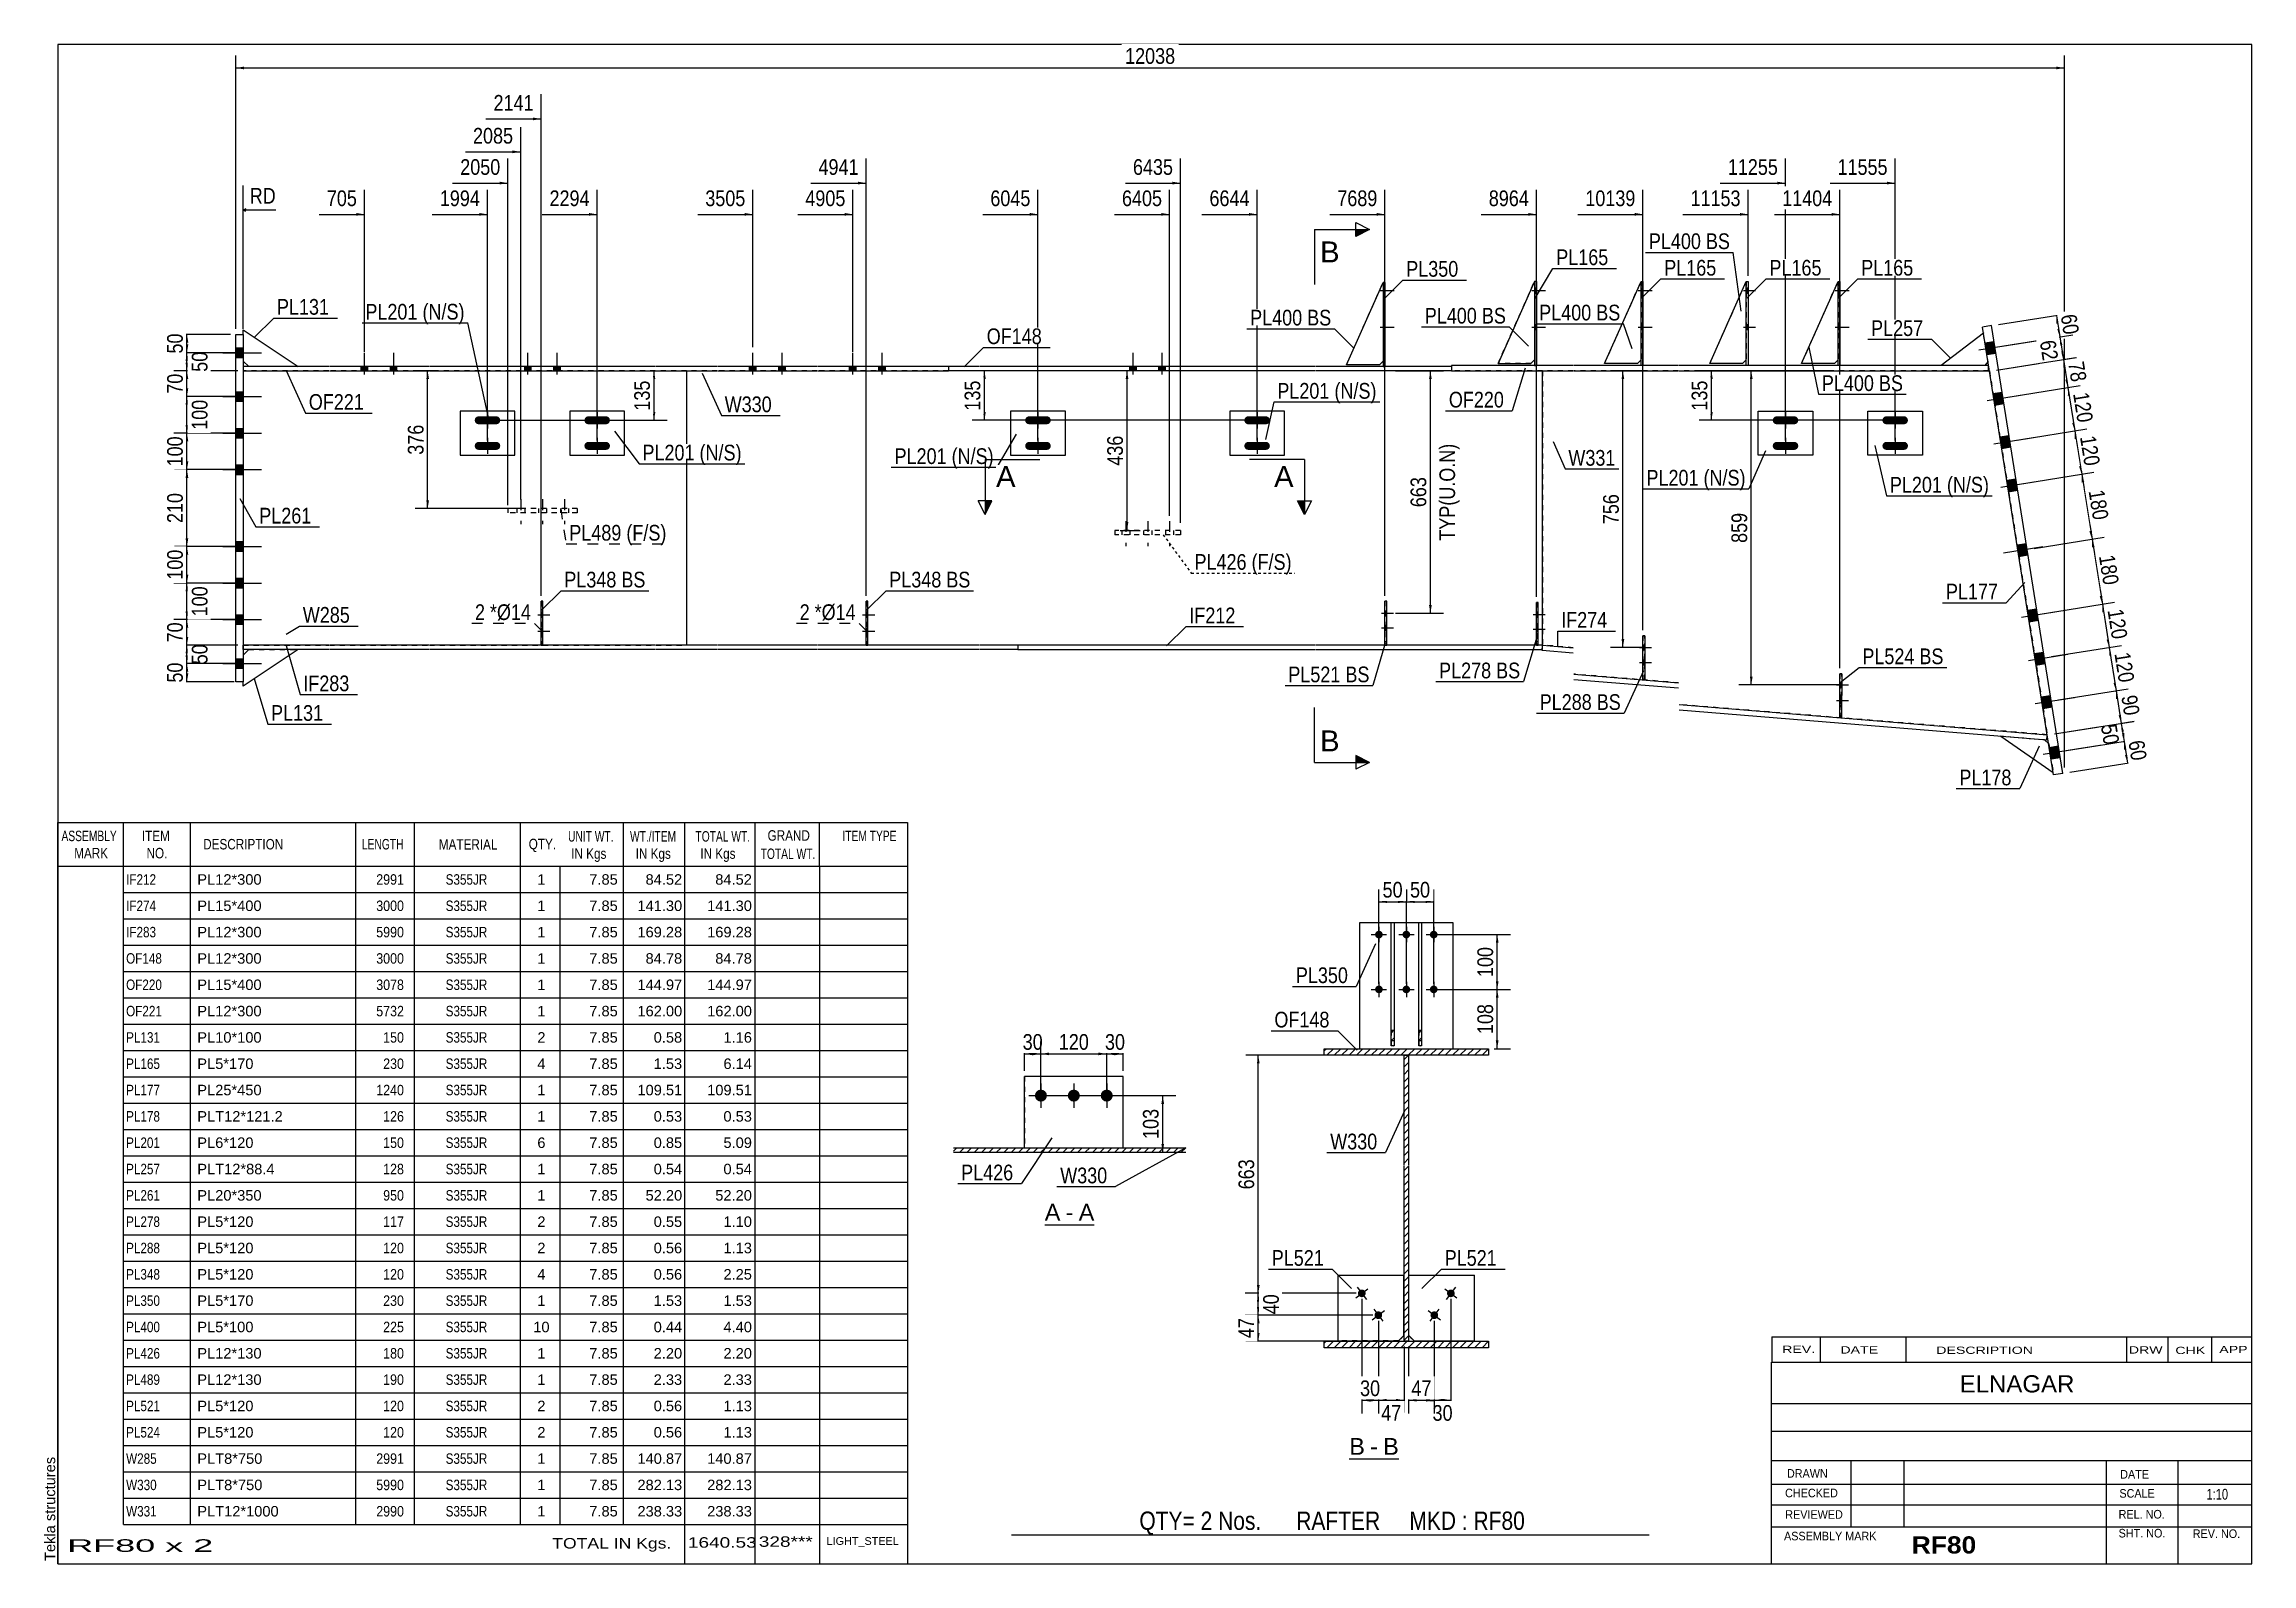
# Model space of a CAD drawing. Header units: millimetres. Extents: x -636 to -233, y -184 to 93.
import ezdxf

# ---------------------------------------------------------------- set-up
doc = ezdxf.new("R2010")
doc.units = ezdxf.units.MM
for name, pattern in [('DXK_LINE_DOT1', [1.8814, 0.9407, -0.9407]), ('DXK_LINE_DOT2', [3.9198, 1.9599, -1.9599]), ('DXK_LINE_DOT4', [0.9408, 0.4704, -0.4704])]:
    doc.linetypes.add(name, pattern=pattern)
doc.styles.add('Arial', font='ARIAL.TTF', dxfattribs={"height": 0.2})
doc.styles.add('Arial Bold', font='ARIALBD.TTF', dxfattribs={"height": 0.2})
doc.styles.add('Arial Narrow', font='ARIALN.TTF', dxfattribs={"height": 0.2})

# ---------------------------------------------------------------- blocks, each defined once
blk = doc.blocks.new('Unknown-627019997-1200')
at = {"color": 5, "linetype": 'Continuous'}
for p, q in [((-233.12, 92.69), (-633.12, 92.69)), ((-633.12, 92.69), (-633.12, -184.31)), ((-233.12, -184.31), (-233.12, 92.69)), ((-633.12, -184.31), (-233.12, -184.31))]:
    blk.add_line(p, q, dxfattribs=at)
at = {"color": 174, "linetype": 'Continuous', "style": 'Arial'}
blk.add_text('Tekla structures', height=1.9102, rotation=90, dxfattribs=at).set_placement((-633.62, -183.81))
blk = doc.blocks.new('Unknown-627019997-12 - 1518')
at = {"color": 7, "linetype": 'Continuous'}
blk.add_line((-453.2, -122.5), (-444.17, -122.5), dxfattribs=at)
at = {"color": 0, "linetype": 'Continuous'}
blk.add_wipeout([(-450.35, -121.75), (-450.35, -118.55), (-453.2, -118.55), (-453.2, -121.75)], dxfattribs=at)
blk.add_wipeout([(-447.97, -121.75), (-447.97, -118.55), (-449.39, -118.55), (-449.39, -121.75)], dxfattribs=at)
at = {"color": 96, "linetype": 'Continuous', "style": 'Arial'}
blk.add_text('A', height=3.06, dxfattribs=at).set_placement((-453.2, -121.75))
at = {"color": 0, "linetype": 'Continuous'}
blk.add_wipeout([(-444.17, -121.75), (-444.17, -118.55), (-447.01, -118.55), (-447.01, -121.75)], dxfattribs=at)
at = {"color": 96, "linetype": 'Continuous', "style": 'Arial'}
for s, p in [('-', (-449.39, -121.75)), ('A', (-447.01, -121.75))]:
    blk.add_text(s, height=3.06, dxfattribs=at).set_placement(p)
blk = doc.blocks.new('Unknown-627019997-13 - 1219')
at = {"color": 7, "linetype": 'Continuous'}
blk.add_line((-397.68, -165.2), (-388.65, -165.2), dxfattribs=at)
at = {"color": 0, "linetype": 'Continuous'}
blk.add_wipeout([(-394.84, -164.45), (-394.84, -161.25), (-397.68, -161.25), (-397.68, -164.45)], dxfattribs=at)
blk.add_wipeout([(-392.46, -164.45), (-392.46, -161.25), (-393.88, -161.25), (-393.88, -164.45)], dxfattribs=at)
at = {"color": 96, "linetype": 'Continuous', "style": 'Arial'}
blk.add_text('B', height=3.06, dxfattribs=at).set_placement((-397.68, -164.45))
at = {"color": 0, "linetype": 'Continuous'}
blk.add_wipeout([(-388.65, -164.45), (-388.65, -161.25), (-391.5, -161.25), (-391.5, -164.45)], dxfattribs=at)
at = {"color": 96, "linetype": 'Continuous', "style": 'Arial'}
for s, p in [('-', (-393.88, -164.45)), ('B', (-391.5, -164.45))]:
    blk.add_text(s, height=3.06, dxfattribs=at).set_placement(p)
blk = doc.blocks.new('Bolt-627019997-1681 - 1676')
at = {"linetype": 'Continuous'}
for points in [[(-324.96, 47.38), (-324.96, 48.31), (-325.29, 48.31), (-325.29, 47.38)], [(-324.96, 47.38), (-324.96, 48.31), (-325.29, 48.31), (-325.29, 47.38)], [(-324.96, 47.38), (-324.96, 48.31), (-325.29, 48.31), (-325.29, 47.38)], [(-324.96, 40.71), (-324.96, 41.65), (-325.29, 41.65), (-325.29, 40.71)], [(-324.96, 40.71), (-324.96, 41.65), (-325.29, 41.65), (-325.29, 40.71)], [(-324.96, 40.71), (-324.96, 41.65), (-325.29, 41.65), (-325.29, 40.71)]]:
    blk.add_hatch(color=3, dxfattribs=at).paths.add_polyline_path(points)
at = {"color": 3, "linetype": 'Continuous'}
for p, q in [((-325.29, 48.31), (-324.96, 48.31)), ((-325.29, 48.31), (-324.96, 48.31)), ((-325.29, 48.31), (-324.96, 48.31)), ((-325.83, 47.85), (-323.63, 47.85)), ((-325.83, 47.85), (-323.63, 47.85)), ((-325.83, 47.85), (-323.63, 47.85)), ((-325.29, 47.38), (-324.96, 47.38)), ((-325.29, 47.38), (-324.96, 47.38)), ((-325.29, 47.38), (-324.96, 47.38)), ((-325.83, 41.18), (-323.63, 41.18)), ((-325.83, 41.18), (-323.63, 41.18)), ((-325.83, 41.18), (-323.63, 41.18)), ((-325.29, 41.65), (-324.96, 41.65)), ((-325.29, 41.65), (-324.96, 41.65)), ((-325.29, 41.65), (-324.96, 41.65)), ((-325.29, 40.71), (-324.96, 40.71)), ((-325.29, 40.71), (-324.96, 40.71)), ((-325.29, 40.71), (-324.96, 40.71))]:
    blk.add_line(p, q, dxfattribs=at)
blk = doc.blocks.new('Bolt-627019997-1678 - 1676')
at = {"color": 3, "linetype": 'DXK_LINE_DOT2'}
for p, q in [((-439.17, 4.11), (-439.17, 3.31)), ((-438.43, 5.78), (-438.43, 1.25)), ((-437.7, 4.11), (-437.7, 3.31)), ((-435.17, 4.11), (-435.17, 3.31)), ((-434.43, 5.78), (-434.43, 1.25)), ((-433.7, 4.11), (-433.7, 3.31)), ((-431.17, 4.11), (-431.17, 3.31)), ((-430.43, 5.78), (-430.43, 1.25)), ((-429.7, 4.11), (-429.7, 3.31))]:
    blk.add_line(p, q, dxfattribs=at)
blk = doc.blocks.new('Bolt-627019997-1679 - 1676')
at = {"linetype": 'Continuous'}
for points in [[(-308.23, 47.38), (-308.23, 48.31), (-308.56, 48.31), (-308.56, 47.38)], [(-308.23, 47.38), (-308.23, 48.31), (-308.56, 48.31), (-308.56, 47.38)], [(-308.23, 47.38), (-308.23, 48.31), (-308.56, 48.31), (-308.56, 47.38)], [(-308.23, 40.71), (-308.23, 41.65), (-308.56, 41.65), (-308.56, 40.71)], [(-308.23, 40.71), (-308.23, 41.65), (-308.56, 41.65), (-308.56, 40.71)], [(-308.23, 40.71), (-308.23, 41.65), (-308.56, 41.65), (-308.56, 40.71)]]:
    blk.add_hatch(color=3, dxfattribs=at).paths.add_polyline_path(points)
at = {"color": 3, "linetype": 'Continuous'}
for p, q in [((-308.56, 48.31), (-308.23, 48.31)), ((-308.56, 48.31), (-308.23, 48.31)), ((-308.56, 48.31), (-308.23, 48.31)), ((-309.09, 47.85), (-306.56, 47.85)), ((-309.09, 47.85), (-306.56, 47.85)), ((-309.09, 47.85), (-306.56, 47.85)), ((-308.56, 47.38), (-308.23, 47.38)), ((-308.56, 47.38), (-308.23, 47.38)), ((-308.56, 47.38), (-308.23, 47.38)), ((-309.09, 41.18), (-306.56, 41.18)), ((-309.09, 41.18), (-306.56, 41.18)), ((-309.09, 41.18), (-306.56, 41.18)), ((-308.56, 41.65), (-308.23, 41.65)), ((-308.56, 41.65), (-308.23, 41.65)), ((-308.56, 41.65), (-308.23, 41.65)), ((-308.56, 40.71), (-308.23, 40.71)), ((-308.56, 40.71), (-308.23, 40.71)), ((-308.56, 40.71), (-308.23, 40.71))]:
    blk.add_line(p, q, dxfattribs=at)
blk = doc.blocks.new('Bolt-627019997-1680 - 1676')
at = {"linetype": 'Continuous'}
for points in [[(-307.9, -24.52), (-307.9, -23.59), (-308.24, -23.59), (-308.24, -24.52)], [(-307.9, -27.37), (-307.9, -26.44), (-308.24, -26.44), (-308.24, -27.37)]]:
    blk.add_hatch(color=3, dxfattribs=at).paths.add_polyline_path(points)
at = {"color": 3, "linetype": 'Continuous'}
for p, q in [((-308.87, -24.06), (-306.67, -24.06)), ((-308.24, -23.59), (-307.9, -23.59)), ((-308.87, -26.9), (-306.67, -26.9)), ((-308.24, -24.52), (-307.9, -24.52)), ((-308.24, -26.44), (-307.9, -26.44)), ((-308.24, -27.37), (-307.9, -27.37))]:
    blk.add_line(p, q, dxfattribs=at)
blk = doc.blocks.new('Bolt-627019997-1682 - 1676')
at = {"color": 3, "linetype": 'DXK_LINE_DOT2'}
for p, q in [((-308.87, -24.06), (-306.67, -24.06)), ((-308.24, -23.59), (-307.9, -23.59)), ((-308.87, -26.9), (-306.67, -26.9)), ((-308.24, -24.52), (-307.9, -24.52)), ((-308.24, -26.44), (-307.9, -26.44)), ((-308.24, -27.37), (-307.9, -27.37))]:
    blk.add_line(p, q, dxfattribs=at)
blk = doc.blocks.new('Part-627019997-2004 - 1676')
at = {"color": 2, "linetype": 'Continuous'}
for p, q in [((-308.24, -30.04), (-308.24, -22.04)), ((-308.24, -22.04), (-307.9, -22.04)), ((-307.9, -22.04), (-307.91, -30.04)), ((-307.91, -30.04), (-308.24, -30.04))]:
    blk.add_line(p, q, dxfattribs=at)
at = {"color": 7, "linetype": 'DXK_LINE_DOT1'}
blk.add_line((-308.24, -29.37), (-307.91, -29.37), dxfattribs=at)
blk = doc.blocks.new('Bolt-627019997-1683 - 1676')
at = {"linetype": 'Continuous'}
for points in [[(-344.13, 47.38), (-344.13, 48.31), (-344.47, 48.31), (-344.47, 47.38)], [(-344.13, 47.38), (-344.13, 48.31), (-344.47, 48.31), (-344.47, 47.38)], [(-344.13, 47.38), (-344.13, 48.31), (-344.47, 48.31), (-344.47, 47.38)], [(-344.13, 40.71), (-344.13, 41.65), (-344.47, 41.65), (-344.47, 40.71)], [(-344.13, 40.71), (-344.13, 41.65), (-344.47, 41.65), (-344.47, 40.71)], [(-344.13, 40.71), (-344.13, 41.65), (-344.47, 41.65), (-344.47, 40.71)]]:
    blk.add_hatch(color=3, dxfattribs=at).paths.add_polyline_path(points)
at = {"color": 3, "linetype": 'Continuous'}
for p, q in [((-344.47, 48.31), (-344.13, 48.31)), ((-344.47, 48.31), (-344.13, 48.31)), ((-344.47, 48.31), (-344.13, 48.31)), ((-345, 47.85), (-342.47, 47.85)), ((-345, 47.85), (-342.47, 47.85)), ((-345, 47.85), (-342.47, 47.85)), ((-344.47, 47.38), (-344.13, 47.38)), ((-344.47, 47.38), (-344.13, 47.38)), ((-344.47, 47.38), (-344.13, 47.38)), ((-345, 41.18), (-342.47, 41.18)), ((-345, 41.18), (-342.47, 41.18)), ((-345, 41.18), (-342.47, 41.18)), ((-344.47, 41.65), (-344.13, 41.65)), ((-344.47, 41.65), (-344.13, 41.65)), ((-344.47, 41.65), (-344.13, 41.65)), ((-344.47, 40.71), (-344.13, 40.71)), ((-344.47, 40.71), (-344.13, 40.71)), ((-344.47, 40.71), (-344.13, 40.71))]:
    blk.add_line(p, q, dxfattribs=at)
blk = doc.blocks.new('Bolt-627019997-1684 - 1676')
at = {"linetype": 'Continuous'}
for points in [[(-343.79, -17.68), (-343.79, -16.75), (-344.13, -16.75), (-344.13, -17.68)], [(-343.79, -20.44), (-343.79, -19.51), (-344.13, -19.51), (-344.13, -20.44)]]:
    blk.add_hatch(color=3, dxfattribs=at).paths.add_polyline_path(points)
at = {"color": 3, "linetype": 'Continuous'}
for p, q in [((-344.76, -17.22), (-342.56, -17.22)), ((-344.76, -19.98), (-342.56, -19.98)), ((-344.13, -16.75), (-343.79, -16.75)), ((-344.13, -17.68), (-343.79, -17.68)), ((-344.13, -19.51), (-343.79, -19.51)), ((-344.13, -20.44), (-343.79, -20.44))]:
    blk.add_line(p, q, dxfattribs=at)
blk = doc.blocks.new('Bolt-627019997-1685 - 1676')
at = {"color": 3, "linetype": 'DXK_LINE_DOT2'}
for p, q in [((-344.76, -17.22), (-342.56, -17.22)), ((-344.76, -19.98), (-342.56, -19.98)), ((-344.13, -16.75), (-343.79, -16.75)), ((-344.13, -17.68), (-343.79, -17.68)), ((-344.13, -19.51), (-343.79, -19.51)), ((-344.13, -20.44), (-343.79, -20.44))]:
    blk.add_line(p, q, dxfattribs=at)
blk = doc.blocks.new('Bolt-627019997-1686 - 1676')
at = {"linetype": 'Continuous'}
for points in [[(-391.18, 47.38), (-391.18, 48.31), (-391.51, 48.31), (-391.51, 47.38)], [(-391.18, 47.38), (-391.18, 48.31), (-391.51, 48.31), (-391.51, 47.38)], [(-391.18, 47.38), (-391.18, 48.31), (-391.51, 48.31), (-391.51, 47.38)], [(-391.18, 40.71), (-391.18, 41.65), (-391.52, 41.65), (-391.52, 40.71)], [(-391.18, 40.71), (-391.18, 41.65), (-391.52, 41.65), (-391.52, 40.71)], [(-391.18, 40.71), (-391.18, 41.65), (-391.52, 41.65), (-391.52, 40.71)]]:
    blk.add_hatch(color=3, dxfattribs=at).paths.add_polyline_path(points)
at = {"color": 3, "linetype": 'Continuous'}
for p, q in [((-391.51, 48.31), (-391.18, 48.31)), ((-391.51, 48.31), (-391.18, 48.31)), ((-391.51, 48.31), (-391.18, 48.31)), ((-392.05, 47.85), (-389.51, 47.85)), ((-392.05, 47.85), (-389.51, 47.85)), ((-392.05, 47.85), (-389.51, 47.85)), ((-391.51, 47.38), (-391.18, 47.38)), ((-391.51, 47.38), (-391.18, 47.38)), ((-391.51, 47.38), (-391.18, 47.38)), ((-392.05, 41.18), (-389.52, 41.18)), ((-392.05, 41.18), (-389.52, 41.18)), ((-392.05, 41.18), (-389.52, 41.18)), ((-391.52, 41.65), (-391.18, 41.65)), ((-391.52, 41.65), (-391.18, 41.65)), ((-391.52, 41.65), (-391.18, 41.65)), ((-391.52, 40.71), (-391.18, 40.71)), ((-391.52, 40.71), (-391.18, 40.71)), ((-391.52, 40.71), (-391.18, 40.71))]:
    blk.add_line(p, q, dxfattribs=at)
blk = doc.blocks.new('Bolt-627019997-1687 - 1676')
at = {"linetype": 'Continuous'}
for points in [[(-390.84, -11.48), (-390.84, -10.54), (-391.17, -10.54), (-391.17, -11.48)], [(-390.84, -14.13), (-390.84, -13.2), (-391.17, -13.2), (-391.18, -14.13)]]:
    blk.add_hatch(color=3, dxfattribs=at).paths.add_polyline_path(points)
at = {"color": 3, "linetype": 'Continuous'}
for p, q in [((-391.81, -11.01), (-389.61, -11.01)), ((-391.17, -10.54), (-390.84, -10.54)), ((-391.17, -11.48), (-390.84, -11.48)), ((-391.81, -13.67), (-389.61, -13.67)), ((-391.18, -14.13), (-390.84, -14.13)), ((-391.17, -13.2), (-390.84, -13.2))]:
    blk.add_line(p, q, dxfattribs=at)
blk = doc.blocks.new('Bolt-627019997-1688 - 1676')
at = {"color": 3, "linetype": 'DXK_LINE_DOT2'}
for p, q in [((-391.81, -11.01), (-389.61, -11.01)), ((-391.17, -10.54), (-390.84, -10.54)), ((-391.17, -11.48), (-390.84, -11.48)), ((-391.81, -13.67), (-389.61, -13.67)), ((-391.18, -14.13), (-390.84, -14.13)), ((-391.17, -13.2), (-390.84, -13.2))]:
    blk.add_line(p, q, dxfattribs=at)
blk = doc.blocks.new('Bolt-627019997-1689 - 1676')
at = {"linetype": 'Continuous'}
for points in [[(-363.56, 47.38), (-363.56, 48.31), (-363.89, 48.31), (-363.89, 47.38)], [(-363.56, 47.38), (-363.56, 48.31), (-363.89, 48.31), (-363.89, 47.38)], [(-363.56, 47.38), (-363.56, 48.31), (-363.89, 48.31), (-363.89, 47.38)], [(-363.56, 40.71), (-363.56, 41.65), (-363.89, 41.65), (-363.89, 40.71)], [(-363.56, 40.71), (-363.56, 41.65), (-363.89, 41.65), (-363.89, 40.71)], [(-363.56, 40.71), (-363.56, 41.65), (-363.89, 41.65), (-363.89, 40.71)]]:
    blk.add_hatch(color=3, dxfattribs=at).paths.add_polyline_path(points)
at = {"color": 3, "linetype": 'Continuous'}
for p, q in [((-363.89, 48.31), (-363.56, 48.31)), ((-363.89, 48.31), (-363.56, 48.31)), ((-363.89, 48.31), (-363.56, 48.31)), ((-364.42, 47.85), (-361.89, 47.85)), ((-364.42, 47.85), (-361.89, 47.85)), ((-364.42, 47.85), (-361.89, 47.85)), ((-363.89, 47.38), (-363.56, 47.38)), ((-363.89, 47.38), (-363.56, 47.38)), ((-363.89, 47.38), (-363.56, 47.38)), ((-364.42, 41.18), (-361.89, 41.18)), ((-364.42, 41.18), (-361.89, 41.18)), ((-364.42, 41.18), (-361.89, 41.18)), ((-363.89, 41.65), (-363.56, 41.65)), ((-363.89, 41.65), (-363.56, 41.65)), ((-363.89, 41.65), (-363.56, 41.65)), ((-363.89, 40.71), (-363.56, 40.71)), ((-363.89, 40.71), (-363.56, 40.71)), ((-363.89, 40.71), (-363.56, 40.71))]:
    blk.add_line(p, q, dxfattribs=at)
blk = doc.blocks.new('Part-627019997-1889 - 1676')
at = {"color": 7, "linetype": 'DXK_LINE_DOT1'}
for p, q in [((-428.43, 4.11), (-440.43, 4.11)), ((-440.43, 4.11), (-440.43, 3.31)), ((-428.43, 4.11), (-428.43, 3.31)), ((-428.43, 3.31), (-440.43, 3.31))]:
    blk.add_line(p, q, dxfattribs=at)
blk = doc.blocks.new('Bolt-627019997-2068 - 1676')
at = {"linetype": 'Continuous'}
for points in [[(-416.6, 24.7), (-416.76, 24.46), (-416.82, 24.18), (-416.76, 23.9), (-416.6, 23.66), (-416.36, 23.5), (-416.08, 23.44), (-412.88, 23.44), (-412.6, 23.5), (-412.37, 23.66), (-412.21, 23.9), (-412.15, 24.18), (-412.21, 24.46), (-412.37, 24.7), (-412.6, 24.86), (-412.88, 24.91), (-416.08, 24.91), (-416.36, 24.86)], [(-416.6, 20.03), (-416.76, 19.79), (-416.82, 19.51), (-416.76, 19.23), (-416.6, 18.99), (-416.36, 18.83), (-416.08, 18.78), (-412.88, 18.78), (-412.6, 18.83), (-412.37, 18.99), (-412.21, 19.23), (-412.15, 19.51), (-412.21, 19.79), (-412.37, 20.03), (-412.6, 20.19), (-412.88, 20.24), (-416.08, 20.24), (-416.36, 20.19)]]:
    blk.add_hatch(color=3, dxfattribs=at).paths.add_polyline_path(points)
at = {"color": 3, "linetype": 'Continuous'}
for p, q in [((-413.02, 24.18), (-415.95, 24.18)), ((-414.48, 25.64), (-414.48, 22.71)), ((-414.48, 20.98), (-414.48, 18.04)), ((-413.02, 19.51), (-415.95, 19.51))]:
    blk.add_line(p, q, dxfattribs=at)
blk = doc.blocks.new('Part-627019997-1754 - 1676')
at = {"color": 2, "linetype": 'Continuous'}
for p, q in [((-363.55, -16.82), (-363.55, -9.02)), ((-363.21, -9.02), (-363.55, -9.02)), ((-363.22, -16.82), (-363.21, -9.02))]:
    blk.add_line(p, q, dxfattribs=at)
at = {"color": 7, "linetype": 'DXK_LINE_DOT1'}
for p, q in [((-363.55, -16.15), (-363.22, -16.15)), ((-363.55, -16.82), (-363.22, -16.82))]:
    blk.add_line(p, q, dxfattribs=at)
blk = doc.blocks.new('Bolt-627019997-1693 - 1676')
at = {"linetype": 'Continuous'}
for points in [[(-363.22, -11.69), (-363.22, -10.76), (-363.55, -10.76), (-363.55, -11.69)], [(-363.22, -14.35), (-363.22, -13.42), (-363.55, -13.42), (-363.55, -14.35)]]:
    blk.add_hatch(color=3, dxfattribs=at).paths.add_polyline_path(points)
at = {"color": 3, "linetype": 'Continuous'}
for p, q in [((-364.18, -11.23), (-361.98, -11.23)), ((-363.55, -10.76), (-363.22, -10.76)), ((-363.55, -11.69), (-363.22, -11.69)), ((-364.18, -13.89), (-361.98, -13.89)), ((-363.55, -13.42), (-363.22, -13.42)), ((-363.55, -14.35), (-363.22, -14.35))]:
    blk.add_line(p, q, dxfattribs=at)
blk = doc.blocks.new('Bolt-627019997-1694 - 1676')
at = {"color": 3, "linetype": 'DXK_LINE_DOT2'}
for p, q in [((-364.18, -11.23), (-361.98, -11.23)), ((-363.55, -10.76), (-363.22, -10.76)), ((-363.55, -11.69), (-363.22, -11.69)), ((-364.18, -13.89), (-361.98, -13.89)), ((-363.55, -13.42), (-363.22, -13.42)), ((-363.55, -14.35), (-363.22, -14.35))]:
    blk.add_line(p, q, dxfattribs=at)
blk = doc.blocks.new('Bolt-627019997-1695 - 1676')
at = {"linetype": 'Continuous'}
for points in [[(-485.43, -11.74), (-485.43, -10.81), (-485.77, -10.81), (-485.77, -11.74)], [(-485.43, -14.72), (-485.43, -13.79), (-485.77, -13.79), (-485.77, -14.72)]]:
    blk.add_hatch(color=3, dxfattribs=at).paths.add_polyline_path(points)
at = {"color": 3, "linetype": 'Continuous'}
for p, q in [((-486.4, -11.27), (-484.2, -11.27)), ((-485.77, -10.81), (-485.43, -10.81)), ((-485.77, -11.74), (-485.43, -11.74)), ((-486.4, -14.26), (-484.2, -14.26)), ((-485.77, -13.79), (-485.43, -13.79)), ((-485.77, -14.72), (-485.43, -14.72))]:
    blk.add_line(p, q, dxfattribs=at)
blk = doc.blocks.new('Part-627019997-1808 - 1676')
at = {"color": 7, "linetype": 'DXK_LINE_DOT1'}
for p, q in [((-351.14, 34.51), (-344.47, 49.51)), ((-344.47, 49.51), (-344.47, 35.18)), ((-345.14, 34.51), (-351.14, 34.51)), ((-344.47, 35.18), (-345.14, 34.51))]:
    blk.add_line(p, q, dxfattribs=at)
blk = doc.blocks.new('Part-627019997-2031 - 1676')
at = {"color": 2, "linetype": 'Continuous'}
for p, q in [((-391.51, 49.31), (-391.52, 33.98)), ((-391.18, 49.31), (-391.51, 49.31)), ((-391.18, 49.31), (-391.18, 33.98))]:
    blk.add_line(p, q, dxfattribs=at)
at = {"color": 7, "linetype": 'DXK_LINE_DOT1'}
blk.add_line((-391.52, 33.98), (-391.18, 33.98), dxfattribs=at)
blk = doc.blocks.new('Bolt-627019997-1696 - 1676')
at = {"color": 3, "linetype": 'DXK_LINE_DOT2'}
for p, q in [((-486.4, -11.27), (-484.2, -11.27)), ((-485.77, -10.81), (-485.43, -10.81)), ((-485.77, -11.74), (-485.43, -11.74)), ((-486.4, -14.26), (-484.2, -14.26)), ((-485.77, -13.79), (-485.43, -13.79)), ((-485.77, -14.72), (-485.43, -14.72))]:
    blk.add_line(p, q, dxfattribs=at)
blk = doc.blocks.new('Bolt-627019997-1697 - 1676')
at = {"linetype": 'Continuous'}
for points in [[(-544.68, -11.74), (-544.68, -10.81), (-545.02, -10.81), (-545.02, -11.74)], [(-544.68, -14.72), (-544.68, -13.79), (-545.02, -13.79), (-545.02, -14.72)]]:
    blk.add_hatch(color=3, dxfattribs=at).paths.add_polyline_path(points)
at = {"color": 3, "linetype": 'Continuous'}
for p, q in [((-545.65, -11.27), (-543.45, -11.27)), ((-545.02, -10.81), (-544.68, -10.81)), ((-545.02, -11.74), (-544.68, -11.74)), ((-545.65, -14.26), (-543.45, -14.26)), ((-545.02, -13.79), (-544.68, -13.79)), ((-545.02, -14.72), (-544.68, -14.72))]:
    blk.add_line(p, q, dxfattribs=at)
blk = doc.blocks.new('Bolt-627019997-1698 - 1676')
at = {"color": 3, "linetype": 'DXK_LINE_DOT2'}
for p, q in [((-545.55, -11.27), (-543.35, -11.27)), ((-545.02, -10.81), (-544.68, -10.81)), ((-545.02, -11.74), (-544.68, -11.74)), ((-545.55, -14.26), (-543.35, -14.26)), ((-545.02, -13.79), (-544.68, -13.79)), ((-545.02, -14.72), (-544.68, -14.72))]:
    blk.add_line(p, q, dxfattribs=at)
blk = doc.blocks.new('Bolt-627019997-1699 - 1676')
at = {"linetype": 'Continuous'}
for points in [[(-556.92, 24.7), (-557.08, 24.46), (-557.13, 24.18), (-557.08, 23.9), (-556.92, 23.66), (-556.68, 23.5), (-556.4, 23.44), (-553.2, 23.44), (-552.92, 23.5), (-552.68, 23.66), (-552.52, 23.9), (-552.47, 24.18), (-552.52, 24.46), (-552.68, 24.7), (-552.92, 24.86), (-553.2, 24.91), (-556.4, 24.91), (-556.68, 24.86)], [(-556.92, 20.03), (-557.08, 19.79), (-557.13, 19.51), (-557.08, 19.23), (-556.92, 18.99), (-556.68, 18.83), (-556.4, 18.78), (-553.2, 18.78), (-552.92, 18.83), (-552.68, 18.99), (-552.52, 19.23), (-552.47, 19.51), (-552.52, 19.79), (-552.68, 20.03), (-552.92, 20.19), (-553.2, 20.24), (-556.4, 20.24), (-556.68, 20.19)]]:
    blk.add_hatch(color=3, dxfattribs=at).paths.add_polyline_path(points)
at = {"color": 3, "linetype": 'Continuous'}
for p, q in [((-553.33, 24.18), (-556.27, 24.18)), ((-554.8, 25.64), (-554.8, 22.71)), ((-554.8, 20.98), (-554.8, 18.04)), ((-553.33, 19.51), (-556.27, 19.51))]:
    blk.add_line(p, q, dxfattribs=at)
blk = doc.blocks.new('Part-627019997-1955 - 1676')
at = {"color": 2, "linetype": 'Continuous'}
for p, q in [((-308.56, 34.18), (-308.56, 49.51)), ((-308.56, 49.51), (-308.23, 49.51)), ((-308.23, 49.51), (-308.23, 34.18))]:
    blk.add_line(p, q, dxfattribs=at)
at = {"color": 7, "linetype": 'DXK_LINE_DOT1'}
blk.add_line((-308.23, 34.18), (-308.56, 34.18), dxfattribs=at)
blk = doc.blocks.new('Bolt-627019997-1700 - 1676')
at = {"linetype": 'Continuous'}
for points in [[(-281.78, 38.28), (-281.45, 36.18), (-279.8, 36.44), (-280.14, 38.54)], [(-281.78, 38.28), (-281.45, 36.18), (-279.8, 36.44), (-280.14, 38.54)], [(-280.32, 29.06), (-279.98, 26.96), (-278.34, 27.22), (-278.67, 29.33)], [(-280.32, 29.06), (-279.98, 26.96), (-278.34, 27.22), (-278.67, 29.33)], [(-279.06, 21.16), (-278.72, 19.06), (-277.08, 19.32), (-277.41, 21.43)], [(-279.06, 21.16), (-278.72, 19.06), (-277.08, 19.32), (-277.41, 21.43)], [(-277.8, 13.26), (-277.47, 11.16), (-275.82, 11.42), (-276.16, 13.52)], [(-277.8, 13.26), (-277.47, 11.16), (-275.82, 11.42), (-276.16, 13.52)], [(-274.03, -10.44), (-273.7, -12.55), (-272.05, -12.28), (-272.39, -10.18)], [(-274.03, -10.44), (-273.7, -12.55), (-272.05, -12.28), (-272.39, -10.18)], [(-272.78, -18.34), (-272.44, -20.45), (-270.8, -20.18), (-271.13, -18.08)], [(-272.78, -18.34), (-272.44, -20.45), (-270.8, -20.18), (-271.13, -18.08)], [(-271.52, -26.24), (-271.19, -28.35), (-269.54, -28.09), (-269.88, -25.98)], [(-271.52, -26.24), (-271.19, -28.35), (-269.54, -28.09), (-269.88, -25.98)], [(-270.06, -35.46), (-269.72, -37.56), (-268.08, -37.3), (-268.41, -35.2)], [(-270.06, -35.46), (-269.72, -37.56), (-268.08, -37.3), (-268.41, -35.2)]]:
    blk.add_hatch(color=3, dxfattribs=at).paths.add_polyline_path(points)
at = {"color": 3, "linetype": 'Continuous'}
for p, q in [((-282.87, 37.03), (-275.69, 38.17)), ((-282.87, 37.03), (-275.69, 38.17)), ((-281.78, 38.28), (-280.14, 38.54)), ((-281.78, 38.28), (-280.14, 38.54)), ((-281.45, 36.18), (-279.8, 36.44)), ((-281.45, 36.18), (-279.8, 36.44)), ((-281.4, 27.81), (-274.22, 28.95)), ((-281.4, 27.81), (-274.22, 28.95)), ((-280.32, 29.06), (-278.67, 29.33)), ((-280.32, 29.06), (-278.67, 29.33)), ((-279.98, 26.96), (-278.34, 27.22)), ((-279.98, 26.96), (-278.34, 27.22)), ((-280.14, 19.91), (-272.97, 21.05)), ((-280.14, 19.91), (-272.97, 21.05)), ((-279.06, 21.16), (-277.41, 21.43)), ((-279.06, 21.16), (-277.41, 21.43)), ((-278.72, 19.06), (-277.08, 19.32)), ((-278.72, 19.06), (-277.08, 19.32)), ((-278.89, 12.01), (-271.71, 13.15)), ((-278.89, 12.01), (-271.71, 13.15)), ((-277.8, 13.26), (-276.16, 13.52)), ((-277.8, 13.26), (-276.16, 13.52)), ((-277.47, 11.16), (-275.82, 11.42)), ((-277.47, 11.16), (-275.82, 11.42)), ((-275.12, -11.69), (-267.94, -10.55)), ((-275.12, -11.69), (-267.94, -10.55)), ((-274.03, -10.44), (-272.39, -10.18)), ((-274.03, -10.44), (-272.39, -10.18)), ((-273.7, -12.55), (-272.05, -12.28)), ((-273.7, -12.55), (-272.05, -12.28)), ((-273.86, -19.59), (-266.69, -18.45)), ((-273.86, -19.59), (-266.69, -18.45)), ((-272.78, -18.34), (-271.13, -18.08)), ((-272.78, -18.34), (-271.13, -18.08)), ((-272.44, -20.45), (-270.8, -20.18)), ((-272.44, -20.45), (-270.8, -20.18)), ((-272.61, -27.49), (-265.43, -26.35)), ((-272.61, -27.49), (-265.43, -26.35)), ((-271.52, -26.24), (-269.88, -25.98)), ((-271.52, -26.24), (-269.88, -25.98)), ((-271.19, -28.35), (-269.54, -28.09)), ((-271.19, -28.35), (-269.54, -28.09)), ((-271.14, -36.71), (-263.96, -35.57)), ((-271.14, -36.71), (-263.96, -35.57)), ((-270.06, -35.46), (-268.41, -35.2)), ((-270.06, -35.46), (-268.41, -35.2)), ((-269.72, -37.56), (-268.08, -37.3)), ((-269.72, -37.56), (-268.08, -37.3))]:
    blk.add_line(p, q, dxfattribs=at)
blk = doc.blocks.new('Bolt-627019997-1701 - 1676')
at = {"linetype": 'Continuous'}
blk.add_hatch(color=3, dxfattribs=at).paths.add_polyline_path([(-273.94, -0.43), (-274.27, 1.67), (-275.92, 1.41), (-275.58, -0.69)])
blk.add_hatch(color=3, dxfattribs=at).paths.add_polyline_path([(-273.94, -0.43), (-274.27, 1.67), (-275.92, 1.41), (-275.58, -0.69)])
at = {"color": 3, "linetype": 'Continuous'}
for p, q in [((-271.21, 1.08), (-278.39, -0.06)), ((-271.21, 1.08), (-278.39, -0.06)), ((-274.27, 1.67), (-275.92, 1.41)), ((-274.27, 1.67), (-275.92, 1.41)), ((-273.94, -0.43), (-275.58, -0.69)), ((-273.94, -0.43), (-275.58, -0.69))]:
    blk.add_line(p, q, dxfattribs=at)
blk = doc.blocks.new('Bolt-627019997-1702 - 1676')
at = {"linetype": 'Continuous'}
for points in [[(-600.67, 37.38), (-600.67, 35.65), (-599.33, 35.65), (-599.33, 37.38)], [(-600.67, 37.38), (-600.67, 35.65), (-599.33, 35.65), (-599.33, 37.38)], [(-600.67, 29.38), (-600.67, 27.65), (-599.33, 27.65), (-599.33, 29.38)], [(-600.67, 29.38), (-600.67, 27.65), (-599.33, 27.65), (-599.33, 29.38)], [(-600.67, 22.71), (-600.67, 20.98), (-599.33, 20.98), (-599.33, 22.71)], [(-600.67, 22.71), (-600.67, 20.98), (-599.33, 20.98), (-599.33, 22.71)], [(-600.67, 16.05), (-600.67, 14.31), (-599.33, 14.31), (-599.33, 16.05)], [(-600.67, 16.05), (-600.67, 14.31), (-599.33, 14.31), (-599.33, 16.05)], [(-600.67, 2.05), (-600.67, 0.31), (-599.33, 0.31), (-599.33, 2.05)], [(-600.67, 2.05), (-600.67, 0.31), (-599.33, 0.31), (-599.33, 2.05)], [(-600.67, -4.62), (-600.67, -6.35), (-599.33, -6.35), (-599.33, -4.62)], [(-600.67, -4.62), (-600.67, -6.35), (-599.33, -6.35), (-599.33, -4.62)], [(-600.67, -11.29), (-600.67, -13.02), (-599.33, -13.02), (-599.33, -11.29)], [(-600.67, -11.29), (-600.67, -13.02), (-599.33, -13.02), (-599.33, -11.29)], [(-600.67, -19.29), (-600.67, -21.02), (-599.33, -21.02), (-599.33, -19.29)], [(-600.67, -19.29), (-600.67, -21.02), (-599.33, -21.02), (-599.33, -19.29)]]:
    blk.add_hatch(color=3, dxfattribs=at).paths.add_polyline_path(points)
at = {"color": 3, "linetype": 'Continuous'}
for p, q in [((-603.06, 36.51), (-596, 36.51)), ((-603.06, 36.51), (-596, 36.51)), ((-600.67, 37.38), (-599.33, 37.38)), ((-600.67, 37.38), (-599.33, 37.38)), ((-600.67, 35.65), (-599.33, 35.65)), ((-600.67, 35.65), (-599.33, 35.65)), ((-603.06, 28.51), (-596, 28.51)), ((-603.06, 28.51), (-596, 28.51)), ((-600.67, 29.38), (-599.33, 29.38)), ((-600.67, 29.38), (-599.33, 29.38)), ((-600.67, 27.65), (-599.33, 27.65)), ((-600.67, 27.65), (-599.33, 27.65)), ((-603.06, 21.85), (-596, 21.85)), ((-603.06, 21.85), (-596, 21.85)), ((-600.67, 22.71), (-599.33, 22.71)), ((-600.67, 22.71), (-599.33, 22.71)), ((-600.67, 20.98), (-599.33, 20.98)), ((-600.67, 20.98), (-599.33, 20.98)), ((-603.06, 15.18), (-596, 15.18)), ((-603.06, 15.18), (-596, 15.18)), ((-600.67, 16.05), (-599.33, 16.05)), ((-600.67, 16.05), (-599.33, 16.05)), ((-600.67, 14.31), (-599.33, 14.31)), ((-600.67, 14.31), (-599.33, 14.31)), ((-603.06, 1.18), (-596, 1.18)), ((-603.06, 1.18), (-596, 1.18)), ((-600.67, 2.05), (-599.33, 2.05)), ((-600.67, 2.05), (-599.33, 2.05)), ((-600.67, 0.31), (-599.33, 0.31)), ((-600.67, 0.31), (-599.33, 0.31)), ((-603.06, -5.49), (-596, -5.49)), ((-603.06, -5.49), (-596, -5.49)), ((-600.67, -4.62), (-599.33, -4.62)), ((-600.67, -4.62), (-599.33, -4.62)), ((-600.67, -6.35), (-599.33, -6.35)), ((-600.67, -6.35), (-599.33, -6.35)), ((-600.67, -11.29), (-599.33, -11.29)), ((-600.67, -11.29), (-599.33, -11.29)), ((-603.06, -12.15), (-596, -12.15)), ((-603.06, -12.15), (-596, -12.15)), ((-600.67, -13.02), (-599.33, -13.02)), ((-600.67, -13.02), (-599.33, -13.02)), ((-600.67, -19.29), (-599.33, -19.29)), ((-600.67, -19.29), (-599.33, -19.29)), ((-603.06, -20.15), (-596, -20.15)), ((-603.06, -20.15), (-596, -20.15)), ((-600.67, -21.02), (-599.33, -21.02)), ((-600.67, -21.02), (-599.33, -21.02))]:
    blk.add_line(p, q, dxfattribs=at)
blk = doc.blocks.new('Bolt-627019997-1703 - 1676')
at = {"linetype": 'Continuous'}
for points in [[(-300.26, 24.7), (-300.42, 24.46), (-300.48, 24.18), (-300.42, 23.9), (-300.26, 23.66), (-300.03, 23.5), (-299.74, 23.45), (-296.54, 23.45), (-296.26, 23.5), (-296.03, 23.66), (-295.87, 23.9), (-295.81, 24.18), (-295.87, 24.46), (-296.03, 24.7), (-296.26, 24.86), (-296.54, 24.91), (-299.74, 24.91), (-300.03, 24.86)], [(-300.26, 20.03), (-300.42, 19.79), (-300.48, 19.51), (-300.42, 19.23), (-300.26, 18.99), (-300.03, 18.83), (-299.74, 18.78), (-296.54, 18.78), (-296.26, 18.83), (-296.03, 18.99), (-295.87, 19.23), (-295.81, 19.51), (-295.87, 19.79), (-296.03, 20.03), (-296.26, 20.19), (-296.54, 20.25), (-299.74, 20.25), (-300.03, 20.19)]]:
    blk.add_hatch(color=3, dxfattribs=at).paths.add_polyline_path(points)
at = {"color": 3, "linetype": 'Continuous'}
for p, q in [((-296.68, 24.18), (-299.61, 24.18)), ((-298.14, 25.65), (-298.14, 22.71)), ((-298.14, 20.98), (-298.14, 18.05)), ((-296.68, 19.51), (-299.61, 19.51))]:
    blk.add_line(p, q, dxfattribs=at)
blk = doc.blocks.new('Part-627019997-1911 - 1676')
at = {"color": 2, "linetype": 'Continuous'}
for p, q in [((-403.88, -16.82), (-458.1, -16.82)), ((-458.1, -16.82), (-458.1, -17.62)), ((-458.1, -17.62), (-403.88, -17.62)), ((-384.71, -16.82), (-403.78, -16.82)), ((-403.78, -17.62), (-384.71, -17.62)), ((-362.44, -16.82), (-384.61, -16.82)), ((-384.61, -17.62), (-362.5, -17.62))]:
    blk.add_line(p, q, dxfattribs=at)
at = {"color": 7, "linetype": 'DXK_LINE_DOT1'}
for q in [(-362.5, -17.62), (-362.44, -16.82)]:
    blk.add_line((-362.44, -17.62), q, dxfattribs=at)
blk = doc.blocks.new('Bolt-627019997-1704 - 1676')
at = {"linetype": 'Continuous'}
for points in [[(-320.26, 24.7), (-320.42, 24.46), (-320.48, 24.18), (-320.42, 23.9), (-320.26, 23.66), (-320.03, 23.5), (-319.74, 23.45), (-316.54, 23.45), (-316.26, 23.5), (-316.03, 23.66), (-315.87, 23.9), (-315.81, 24.18), (-315.87, 24.46), (-316.03, 24.7), (-316.26, 24.86), (-316.54, 24.91), (-319.74, 24.91), (-320.03, 24.86)], [(-320.26, 20.03), (-320.42, 19.79), (-320.48, 19.51), (-320.42, 19.23), (-320.26, 18.99), (-320.03, 18.83), (-319.74, 18.78), (-316.54, 18.78), (-316.26, 18.83), (-316.03, 18.99), (-315.87, 19.23), (-315.81, 19.51), (-315.87, 19.79), (-316.03, 20.03), (-316.26, 20.19), (-316.54, 20.25), (-319.74, 20.25), (-320.03, 20.19)]]:
    blk.add_hatch(color=3, dxfattribs=at).paths.add_polyline_path(points)
at = {"color": 3, "linetype": 'Continuous'}
for p, q in [((-316.68, 24.18), (-319.61, 24.18)), ((-318.14, 25.65), (-318.14, 22.71)), ((-318.14, 20.98), (-318.14, 18.05)), ((-316.68, 19.51), (-319.61, 19.51))]:
    blk.add_line(p, q, dxfattribs=at)
blk = doc.blocks.new('Bolt-627019997-1705 - 1676')
at = {"linetype": 'Continuous'}
for points in [[(-505.8, 33.98), (-507, 33.98), (-507, 33.18), (-505.8, 33.18)], [(-505.8, 33.98), (-507, 33.98), (-507, 33.18), (-505.8, 33.18)], [(-500.47, 33.98), (-501.67, 33.98), (-501.67, 33.18), (-500.47, 33.18)], [(-500.47, 33.98), (-501.67, 33.98), (-501.67, 33.18), (-500.47, 33.18)]]:
    blk.add_hatch(color=3, dxfattribs=at).paths.add_polyline_path(points)
at = {"color": 3, "linetype": 'Continuous'}
for p, q in [((-506.4, 32.51), (-506.4, 36.51)), ((-506.4, 32.51), (-506.4, 36.51)), ((-501.07, 32.51), (-501.07, 36.51)), ((-501.07, 32.51), (-501.07, 36.51)), ((-507, 33.18), (-507, 33.98)), ((-507, 33.18), (-507, 33.98)), ((-505.8, 33.18), (-505.8, 33.98)), ((-505.8, 33.18), (-505.8, 33.98)), ((-501.67, 33.18), (-501.67, 33.98)), ((-501.67, 33.18), (-501.67, 33.98)), ((-500.47, 33.18), (-500.47, 33.98)), ((-500.47, 33.18), (-500.47, 33.98))]:
    blk.add_line(p, q, dxfattribs=at)
blk = doc.blocks.new('Bolt-627019997-1706 - 1676')
at = {"linetype": 'Continuous'}
for points in [[(-546.82, 33.98), (-548.02, 33.98), (-548.02, 33.18), (-546.82, 33.18)], [(-546.82, 33.98), (-548.02, 33.98), (-548.02, 33.18), (-546.82, 33.18)], [(-541.48, 33.98), (-542.68, 33.98), (-542.68, 33.18), (-541.48, 33.18)], [(-541.48, 33.98), (-542.68, 33.98), (-542.68, 33.18), (-541.48, 33.18)]]:
    blk.add_hatch(color=3, dxfattribs=at).paths.add_polyline_path(points)
at = {"color": 3, "linetype": 'Continuous'}
for p, q in [((-547.42, 32.51), (-547.42, 36.51)), ((-547.42, 32.51), (-547.42, 36.51)), ((-542.08, 32.51), (-542.08, 36.51)), ((-542.08, 32.51), (-542.08, 36.51)), ((-548.02, 33.18), (-548.02, 33.98)), ((-548.02, 33.18), (-548.02, 33.98)), ((-546.82, 33.18), (-546.82, 33.98)), ((-546.82, 33.18), (-546.82, 33.98)), ((-542.68, 33.18), (-542.68, 33.98)), ((-542.68, 33.18), (-542.68, 33.98)), ((-541.48, 33.18), (-541.48, 33.98)), ((-541.48, 33.18), (-541.48, 33.98))]:
    blk.add_line(p, q, dxfattribs=at)
blk = doc.blocks.new('Bolt-627019997-1707 - 1676')
at = {"linetype": 'Continuous'}
for points in [[(-576.63, 33.98), (-577.83, 33.98), (-577.83, 33.18), (-576.63, 33.18)], [(-576.63, 33.98), (-577.83, 33.98), (-577.83, 33.18), (-576.63, 33.18)], [(-571.3, 33.98), (-572.5, 33.98), (-572.5, 33.18), (-571.3, 33.18)], [(-571.3, 33.98), (-572.5, 33.98), (-572.5, 33.18), (-571.3, 33.18)]]:
    blk.add_hatch(color=3, dxfattribs=at).paths.add_polyline_path(points)
at = {"color": 3, "linetype": 'Continuous'}
for p, q in [((-577.23, 32.51), (-577.23, 36.51)), ((-577.23, 32.51), (-577.23, 36.51)), ((-571.9, 32.51), (-571.9, 36.51)), ((-571.9, 32.51), (-571.9, 36.51)), ((-577.83, 33.18), (-577.83, 33.98)), ((-577.83, 33.18), (-577.83, 33.98)), ((-576.63, 33.18), (-576.63, 33.98)), ((-576.63, 33.18), (-576.63, 33.98)), ((-572.5, 33.18), (-572.5, 33.98)), ((-572.5, 33.18), (-572.5, 33.98)), ((-571.3, 33.18), (-571.3, 33.98)), ((-571.3, 33.18), (-571.3, 33.98))]:
    blk.add_line(p, q, dxfattribs=at)
blk = doc.blocks.new('Bolt-627019997-1709 - 1676')
at = {"linetype": 'Continuous'}
for points in [[(-436.5, 33.98), (-437.7, 33.98), (-437.7, 33.18), (-436.5, 33.18)], [(-436.5, 33.98), (-437.7, 33.98), (-437.7, 33.18), (-436.5, 33.18)], [(-431.17, 33.98), (-432.37, 33.98), (-432.37, 33.18), (-431.17, 33.18)], [(-431.17, 33.98), (-432.37, 33.98), (-432.37, 33.18), (-431.17, 33.18)]]:
    blk.add_hatch(color=3, dxfattribs=at).paths.add_polyline_path(points)
at = {"color": 3, "linetype": 'Continuous'}
for p, q in [((-437.1, 32.51), (-437.1, 36.51)), ((-437.1, 32.51), (-437.1, 36.51)), ((-431.77, 32.51), (-431.77, 36.51)), ((-431.77, 32.51), (-431.77, 36.51)), ((-437.7, 33.18), (-437.7, 33.98)), ((-437.7, 33.18), (-437.7, 33.98)), ((-436.5, 33.18), (-436.5, 33.98)), ((-436.5, 33.18), (-436.5, 33.98)), ((-432.37, 33.18), (-432.37, 33.98)), ((-432.37, 33.18), (-432.37, 33.98)), ((-431.17, 33.18), (-431.17, 33.98)), ((-431.17, 33.18), (-431.17, 33.98))]:
    blk.add_line(p, q, dxfattribs=at)
blk = doc.blocks.new('Part-627019997-1830 - 1676')
at = {"color": 2, "linetype": 'Continuous'}
for p, q in [((-409.48, 25.84), (-419.48, 25.84)), ((-419.48, 25.84), (-419.48, 17.84)), ((-409.48, 17.84), (-409.48, 25.84)), ((-419.48, 17.84), (-409.48, 17.84))]:
    blk.add_line(p, q, dxfattribs=at)
blk = doc.blocks.new('Bolt-627019997-1710 - 1676')
at = {"linetype": 'Continuous'}
for points in [[(-536.92, 24.7), (-537.08, 24.46), (-537.13, 24.18), (-537.08, 23.9), (-536.92, 23.66), (-536.68, 23.5), (-536.4, 23.44), (-533.2, 23.44), (-532.92, 23.5), (-532.68, 23.66), (-532.52, 23.9), (-532.47, 24.18), (-532.52, 24.46), (-532.68, 24.7), (-532.92, 24.86), (-533.2, 24.91), (-536.4, 24.91), (-536.68, 24.86)], [(-536.92, 20.03), (-537.08, 19.79), (-537.13, 19.51), (-537.08, 19.23), (-536.92, 18.99), (-536.68, 18.83), (-536.4, 18.78), (-533.2, 18.78), (-532.92, 18.83), (-532.68, 18.99), (-532.52, 19.23), (-532.47, 19.51), (-532.52, 19.79), (-532.68, 20.03), (-532.92, 20.19), (-533.2, 20.24), (-536.4, 20.24), (-536.68, 20.19)]]:
    blk.add_hatch(color=3, dxfattribs=at).paths.add_polyline_path(points)
at = {"color": 3, "linetype": 'Continuous'}
for p, q in [((-533.33, 24.18), (-536.27, 24.18)), ((-534.8, 25.64), (-534.8, 22.71)), ((-534.8, 20.98), (-534.8, 18.04)), ((-533.33, 19.51), (-536.27, 19.51))]:
    blk.add_line(p, q, dxfattribs=at)
blk = doc.blocks.new('Part-627019997-1732 - 1676')
at = {"color": 2, "linetype": 'Continuous'}
for p, q in [((-363.89, 49.51), (-370.56, 34.51)), ((-370.56, 34.51), (-364.56, 34.51)), ((-364.56, 34.51), (-363.89, 35.18))]:
    blk.add_line(p, q, dxfattribs=at)
at = {"color": 7, "linetype": 'DXK_LINE_DOT1'}
blk.add_line((-363.89, 49.51), (-363.89, 35.18), dxfattribs=at)
blk = doc.blocks.new('Part-627019997-1776 - 1676')
at = {"color": 7, "linetype": 'DXK_LINE_DOT1'}
for p, q in [((-363.55, -9.02), (-363.55, -16.82)), ((-363.21, -9.02), (-363.55, -9.02)), ((-363.22, -16.82), (-363.21, -9.02))]:
    blk.add_line(p, q, dxfattribs=at)
blk = doc.blocks.new('Part-627019997-1862 - 1676')
at = {"color": 2, "linetype": 'Continuous'}
for p, q in [((-449.43, 25.85), (-459.43, 25.85)), ((-459.43, 25.85), (-459.43, 17.85)), ((-449.43, 17.85), (-449.43, 25.85)), ((-459.43, 17.85), (-449.43, 17.85))]:
    blk.add_line(p, q, dxfattribs=at)
blk = doc.blocks.new('Part-627019997-1798 - 1676')
at = {"color": 7, "linetype": 'DXK_LINE_DOT1'}
for p, q in [((-315.23, 34.51), (-308.56, 49.51)), ((-308.56, 49.51), (-308.56, 35.18)), ((-309.23, 34.51), (-315.23, 34.51)), ((-308.56, 35.18), (-309.23, 34.51))]:
    blk.add_line(p, q, dxfattribs=at)
blk = doc.blocks.new('Part-627019997-1867 - 1676')
at = {"color": 2, "linetype": 'Continuous'}
for p, q in [((-549.8, 25.84), (-559.8, 25.84)), ((-559.8, 25.84), (-559.8, 17.84)), ((-549.8, 17.84), (-549.8, 25.84)), ((-559.8, 17.84), (-549.8, 17.84))]:
    blk.add_line(p, q, dxfattribs=at)
blk = doc.blocks.new('Part-627019997-1803 - 1676')
at = {"color": 7, "linetype": 'DXK_LINE_DOT1'}
for p, q in [((-331.96, 34.51), (-325.29, 49.51)), ((-325.29, 49.51), (-325.29, 35.18)), ((-325.96, 34.51), (-331.96, 34.51)), ((-325.29, 35.18), (-325.96, 34.51))]:
    blk.add_line(p, q, dxfattribs=at)
blk = doc.blocks.new('Part-627019997-2178 - 1676')
at = {"color": 2, "linetype": 'Continuous'}
for p, q in [((-351.14, 34.51), (-344.47, 49.51)), ((-345.14, 34.51), (-351.14, 34.51)), ((-344.47, 35.18), (-345.14, 34.51))]:
    blk.add_line(p, q, dxfattribs=at)
blk = doc.blocks.new('Part-627019997-1835 - 1676')
at = {"color": 2, "linetype": 'Continuous'}
for p, q in [((-323.14, 17.85), (-323.14, 25.85)), ((-323.14, 25.85), (-313.14, 25.85)), ((-313.14, 25.85), (-313.14, 17.85)), ((-313.14, 17.85), (-323.14, 17.85))]:
    blk.add_line(p, q, dxfattribs=at)
blk = doc.blocks.new('Part-627019997-1857 - 1676')
at = {"color": 2, "linetype": 'Continuous'}
for p, q in [((-529.8, 25.84), (-539.8, 25.84)), ((-539.8, 25.84), (-539.8, 17.84)), ((-529.8, 17.84), (-529.8, 25.84)), ((-539.8, 17.84), (-529.8, 17.84))]:
    blk.add_line(p, q, dxfattribs=at)
blk = doc.blocks.new('Part-627019997-1933 - 1676')
at = {"color": 2, "linetype": 'Continuous'}
for p, q in [((-362.52, -17.82), (-362.44, -16.82)), ((-356.84, -18.28), (-362.52, -17.82)), ((-362.44, -16.82), (-356.84, -17.28)), ((-356.74, -22.11), (-337.66, -23.68)), ((-337.66, -24.68), (-356.74, -23.12)), ((-337.56, -27.65), (-270.42, -33.15)), ((-270.51, -34.15), (-337.56, -28.65)), ((-270.51, -34.15), (-270.42, -33.15))]:
    blk.add_line(p, q, dxfattribs=at)
blk = doc.blocks.new('Part-627019997-1977 - 1676')
at = {"color": 2, "linetype": 'Continuous'}
for p, q in [((-583.73, -16.82), (-599.33, -16.82)), ((-583.73, -17.62), (-599.33, -17.62)), ((-565.5, -16.82), (-583.63, -16.82)), ((-565.5, -17.62), (-583.63, -17.62)), ((-524.2, -16.82), (-565.4, -16.82)), ((-524.2, -17.62), (-565.4, -17.62)), ((-512.9, -16.82), (-524.1, -16.82)), ((-512.9, -17.62), (-524.1, -17.62)), ((-494.67, -16.82), (-512.8, -16.82)), ((-494.67, -17.62), (-512.8, -17.62)), ((-476.43, -16.82), (-494.57, -16.82)), ((-476.43, -17.62), (-494.57, -17.62)), ((-465.13, -16.82), (-476.33, -16.82)), ((-465.13, -17.62), (-476.33, -17.62)), ((-458.1, -16.82), (-465.03, -16.82)), ((-458.1, -17.62), (-465.03, -17.62)), ((-458.1, -16.82), (-458.1, -17.62))]:
    blk.add_line(p, q, dxfattribs=at)
at = {"color": 7, "linetype": 'DXK_LINE_DOT1'}
blk.add_line((-599.33, -16.82), (-599.33, -17.62), dxfattribs=at)
blk = doc.blocks.new('Part-627019997-1982 - 1676')
at = {"color": 2, "linetype": 'Continuous'}
for p, q in [((-315.23, 34.51), (-308.56, 49.51)), ((-309.23, 34.51), (-315.23, 34.51)), ((-308.56, 35.18), (-309.23, 34.51))]:
    blk.add_line(p, q, dxfattribs=at)
blk = doc.blocks.new('Part-627019997-2026 - 1676')
at = {"color": 7, "linetype": 'DXK_LINE_DOT1'}
for p, q in [((-344.13, -15.11), (-344.13, -23.11)), ((-343.79, -15.11), (-344.13, -15.11)), ((-343.8, -23.11), (-343.79, -15.11)), ((-344.13, -22.44), (-343.8, -22.44)), ((-344.13, -23.11), (-343.8, -23.11))]:
    blk.add_line(p, q, dxfattribs=at)
blk = doc.blocks.new('Part-627019997-2036 - 1676')
at = {"color": 2, "linetype": 'Continuous'}
for p, q in [((-398.18, 34.31), (-391.51, 49.31)), ((-392.18, 34.31), (-398.18, 34.31)), ((-391.52, 34.98), (-392.18, 34.31))]:
    blk.add_line(p, q, dxfattribs=at)
at = {"color": 7, "linetype": 'DXK_LINE_DOT1'}
blk.add_line((-391.51, 49.31), (-391.52, 34.98), dxfattribs=at)
blk = doc.blocks.new('Part-627019997-2041 - 1676')
at = {"color": 2, "linetype": 'Continuous'}
for p, q in [((-391.18, -16.8), (-391.17, -8.8)), ((-390.84, -8.8), (-391.17, -8.8)), ((-390.84, -16.8), (-390.84, -8.8)), ((-391.18, -16.8), (-390.84, -16.8))]:
    blk.add_line(p, q, dxfattribs=at)
at = {"color": 7, "linetype": 'DXK_LINE_DOT1'}
blk.add_line((-391.18, -16.13), (-390.84, -16.13), dxfattribs=at)
blk = doc.blocks.new('Part-627019997-2046 - 1676')
at = {"color": 7, "linetype": 'DXK_LINE_DOT1'}
for p, q in [((-391.17, -8.8), (-391.18, -16.8)), ((-390.84, -8.8), (-391.17, -8.8)), ((-390.84, -16.8), (-390.84, -8.8)), ((-391.18, -16.8), (-390.84, -16.8))]:
    blk.add_line(p, q, dxfattribs=at)
blk = doc.blocks.new('Part-627019997-2051 - 1676')
at = {"color": 2, "linetype": 'Continuous'}
for p, q in [((-363.56, 49.51), (-363.89, 49.51)), ((-363.89, 49.51), (-363.89, 34.18)), ((-363.56, 49.51), (-363.56, 34.18))]:
    blk.add_line(p, q, dxfattribs=at)
at = {"color": 7, "linetype": 'DXK_LINE_DOT1'}
blk.add_line((-363.89, 34.18), (-363.56, 34.18), dxfattribs=at)
blk = doc.blocks.new('Part-627019997-2067 - 1676')
at = {"color": 2, "linetype": 'Continuous'}
for p, q in [((-362.44, -16.82), (-362.44, 33.18)), ((-280.97, 33.18), (-281.13, 33.18))]:
    blk.add_line(p, q, dxfattribs=at)
at = {"color": 7, "linetype": 'DXK_LINE_DOT1'}
for p, q in [((-362.44, 33.18), (-362.44, -16.82)), ((-356.84, 33.18), (-362.44, 33.18)), ((-337.66, 33.18), (-356.74, 33.18)), ((-281.13, 33.18), (-337.56, 33.18)), ((-280.97, 33.18), (-270.42, -33.15)), ((-356.84, -17.28), (-362.44, -16.82)), ((-362.44, -16.82), (-362.44, -16.82)), ((-362.44, -16.82), (-362.44, -16.82)), ((-337.66, -23.68), (-356.74, -22.11)), ((-270.42, -33.15), (-337.56, -27.65))]:
    blk.add_line(p, q, dxfattribs=at)
blk = doc.blocks.new('Bolt-627019997-2069 - 1676')
at = {"linetype": 'Continuous'}
for points in [[(-456.55, 24.7), (-456.71, 24.46), (-456.77, 24.18), (-456.71, 23.9), (-456.55, 23.66), (-456.31, 23.5), (-456.03, 23.45), (-452.83, 23.45), (-452.55, 23.5), (-452.31, 23.66), (-452.16, 23.9), (-452.1, 24.18), (-452.16, 24.46), (-452.31, 24.7), (-452.55, 24.86), (-452.83, 24.91), (-456.03, 24.91), (-456.31, 24.86)], [(-456.55, 20.03), (-456.71, 19.79), (-456.77, 19.51), (-456.71, 19.23), (-456.55, 18.99), (-456.31, 18.83), (-456.03, 18.78), (-452.83, 18.78), (-452.55, 18.83), (-452.31, 18.99), (-452.16, 19.23), (-452.1, 19.51), (-452.16, 19.79), (-452.31, 20.03), (-452.55, 20.19), (-452.83, 20.25), (-456.03, 20.25), (-456.31, 20.19)]]:
    blk.add_hatch(color=3, dxfattribs=at).paths.add_polyline_path(points)
at = {"color": 3, "linetype": 'Continuous'}
for p, q in [((-452.97, 24.18), (-455.9, 24.18)), ((-454.43, 25.65), (-454.43, 22.71)), ((-454.43, 20.98), (-454.43, 18.05)), ((-452.97, 19.51), (-455.9, 19.51))]:
    blk.add_line(p, q, dxfattribs=at)
blk = doc.blocks.new('Bolt-627019997-2072 - 1676')
at = {"linetype": 'Continuous'}
for points in [[(-487.57, 33.98), (-488.77, 33.98), (-488.77, 33.18), (-487.57, 33.18)], [(-487.57, 33.98), (-488.77, 33.98), (-488.77, 33.18), (-487.57, 33.18)], [(-482.23, 33.98), (-483.43, 33.98), (-483.43, 33.18), (-482.23, 33.18)], [(-482.23, 33.98), (-483.43, 33.98), (-483.43, 33.18), (-482.23, 33.18)]]:
    blk.add_hatch(color=3, dxfattribs=at).paths.add_polyline_path(points)
at = {"color": 3, "linetype": 'Continuous'}
for p, q in [((-488.17, 32.51), (-488.17, 36.51)), ((-488.17, 32.51), (-488.17, 36.51)), ((-482.83, 32.51), (-482.83, 36.51)), ((-482.83, 32.51), (-482.83, 36.51)), ((-488.77, 33.18), (-488.77, 33.98)), ((-488.77, 33.18), (-488.77, 33.98)), ((-487.57, 33.18), (-487.57, 33.98)), ((-487.57, 33.18), (-487.57, 33.98)), ((-483.43, 33.18), (-483.43, 33.98)), ((-483.43, 33.18), (-483.43, 33.98)), ((-482.23, 33.18), (-482.23, 33.98)), ((-482.23, 33.18), (-482.23, 33.98))]:
    blk.add_line(p, q, dxfattribs=at)
blk = doc.blocks.new('Part-627019997-2077 - 1676')
at = {"color": 7, "linetype": 'DXK_LINE_DOT1'}
for p, q in [((-398.18, 34.31), (-391.51, 49.31)), ((-392.18, 34.31), (-398.18, 34.31)), ((-391.52, 34.98), (-392.18, 34.31))]:
    blk.add_line(p, q, dxfattribs=at)
blk = doc.blocks.new('Part-627019997-2082 - 1676')
at = {"color": 7, "linetype": 'DXK_LINE_DOT1'}
for p, q in [((-370.56, 34.51), (-363.89, 49.51)), ((-364.56, 34.51), (-370.56, 34.51)), ((-363.89, 35.18), (-364.56, 34.51))]:
    blk.add_line(p, q, dxfattribs=at)
blk = doc.blocks.new('Part-627019997-2104 - 1676')
at = {"color": 2, "linetype": 'Continuous'}
for p, q in [((-485.77, -16.82), (-485.77, -8.82)), ((-485.43, -8.82), (-485.77, -8.82)), ((-485.43, -16.82), (-485.43, -8.82)), ((-485.77, -16.82), (-485.43, -16.82))]:
    blk.add_line(p, q, dxfattribs=at)
at = {"color": 7, "linetype": 'DXK_LINE_DOT1'}
blk.add_line((-485.77, -16.15), (-485.43, -16.15), dxfattribs=at)
blk = doc.blocks.new('Part-627019997-2126 - 1676')
at = {"color": 7, "linetype": 'DXK_LINE_DOT1'}
for p, q in [((-485.77, -8.82), (-485.77, -16.82)), ((-485.43, -8.82), (-485.77, -8.82)), ((-485.43, -16.82), (-485.43, -8.82)), ((-485.77, -16.82), (-485.43, -16.82))]:
    blk.add_line(p, q, dxfattribs=at)
blk = doc.blocks.new('Part-627019997-2131 - 1676')
at = {"color": 2, "linetype": 'Continuous'}
for p, q in [((-545.02, -16.82), (-545.02, -8.82)), ((-544.68, -8.82), (-545.02, -8.82)), ((-544.68, -16.82), (-544.68, -8.82))]:
    blk.add_line(p, q, dxfattribs=at)
at = {"color": 7, "linetype": 'DXK_LINE_DOT1'}
for p, q in [((-545.02, -16.15), (-544.68, -16.15)), ((-545.02, -16.82), (-544.68, -16.82))]:
    blk.add_line(p, q, dxfattribs=at)
blk = doc.blocks.new('Part-627019997-2136 - 1676')
at = {"color": 7, "linetype": 'DXK_LINE_DOT1'}
for p, q in [((-545.02, -8.82), (-545.02, -16.82)), ((-544.68, -8.82), (-545.02, -8.82)), ((-544.68, -16.82), (-544.68, -8.82))]:
    blk.add_line(p, q, dxfattribs=at)
blk = doc.blocks.new('Part-627019997-2141 - 1676')
at = {"color": 2, "linetype": 'Continuous'}
for p, q in [((-325.29, 34.18), (-325.29, 49.51)), ((-325.29, 49.51), (-324.96, 49.51)), ((-324.96, 49.51), (-324.96, 34.18))]:
    blk.add_line(p, q, dxfattribs=at)
at = {"color": 7, "linetype": 'DXK_LINE_DOT1'}
blk.add_line((-324.96, 34.18), (-325.29, 34.18), dxfattribs=at)
blk = doc.blocks.new('Part-627019997-2146 - 1676')
at = {"color": 2, "linetype": 'Continuous'}
for p, q in [((-331.96, 34.51), (-325.29, 49.51)), ((-325.96, 34.51), (-331.96, 34.51)), ((-325.29, 35.18), (-325.96, 34.51))]:
    blk.add_line(p, q, dxfattribs=at)
blk = doc.blocks.new('Part-627019997-2168 - 1676')
at = {"color": 7, "linetype": 'DXK_LINE_DOT1'}
for p, q in [((-308.24, -22.04), (-308.24, -30.04)), ((-307.9, -22.04), (-308.24, -22.04)), ((-307.91, -30.04), (-307.9, -22.04)), ((-308.24, -30.04), (-307.91, -30.04))]:
    blk.add_line(p, q, dxfattribs=at)
blk = doc.blocks.new('Part-627019997-2173 - 1676')
at = {"color": 2, "linetype": 'Continuous'}
for p, q in [((-344.47, 34.18), (-344.47, 49.51)), ((-344.47, 49.51), (-344.13, 49.51)), ((-344.13, 49.51), (-344.14, 34.18))]:
    blk.add_line(p, q, dxfattribs=at)
at = {"color": 7, "linetype": 'DXK_LINE_DOT1'}
blk.add_line((-344.14, 34.18), (-344.47, 34.18), dxfattribs=at)
blk = doc.blocks.new('Part-627019997-2200 - 1676')
at = {"color": 2, "linetype": 'Continuous'}
for p, q in [((-344.13, -23.11), (-344.13, -15.11)), ((-344.13, -15.11), (-343.79, -15.11)), ((-343.79, -15.11), (-343.8, -23.11)), ((-343.8, -23.11), (-344.13, -23.11))]:
    blk.add_line(p, q, dxfattribs=at)
blk = doc.blocks.new('Part-627019997-2205 - 1676')
at = {"color": 2, "linetype": 'Continuous'}
blk.add_line((-518.5, 33.18), (-518.5, -16.82), dxfattribs=at)
at = {"color": 7, "linetype": 'DXK_LINE_DOT1'}
for p, q in [((-512.9, 33.18), (-518.5, 33.18)), ((-494.67, 33.18), (-512.8, 33.18)), ((-476.43, 33.18), (-494.57, 33.18)), ((-465.13, 33.18), (-476.33, 33.18)), ((-403.88, 33.18), (-465.03, 33.18)), ((-384.71, 33.18), (-403.78, 33.18)), ((-362.44, 33.18), (-384.61, 33.18)), ((-512.9, -16.82), (-518.5, -16.82)), ((-494.67, -16.82), (-512.8, -16.82)), ((-476.43, -16.82), (-494.57, -16.82)), ((-465.13, -16.82), (-476.33, -16.82)), ((-403.88, -16.82), (-465.03, -16.82)), ((-384.71, -16.82), (-403.78, -16.82)), ((-362.44, -16.82), (-384.61, -16.82))]:
    blk.add_line(p, q, dxfattribs=at)
blk = doc.blocks.new('Part-627019997-2227 - 1676')
at = {"color": 2, "linetype": 'Continuous'}
for p, q in [((-356.84, 34.18), (-379.01, 34.18)), ((-379.01, 34.18), (-379.01, 33.18)), ((-379.01, 33.18), (-356.84, 33.18)), ((-337.66, 34.18), (-356.74, 34.18)), ((-356.74, 33.18), (-337.66, 33.18)), ((-281.13, 34.18), (-337.56, 34.18)), ((-337.56, 33.18), (-281.13, 33.18)), ((-281.13, 33.18), (-281.13, 34.18))]:
    blk.add_line(p, q, dxfattribs=at)
blk = doc.blocks.new('Part-627019997-2249 - 1676')
at = {"color": 2, "linetype": 'Continuous'}
for p, q in [((-583.73, 33.98), (-599.33, 33.98)), ((-599.33, 33.18), (-583.73, 33.18)), ((-565.5, 33.98), (-583.63, 33.98)), ((-583.63, 33.18), (-565.5, 33.18)), ((-524.2, 33.98), (-565.4, 33.98)), ((-565.4, 33.18), (-524.2, 33.18)), ((-512.9, 33.98), (-524.1, 33.98)), ((-524.1, 33.18), (-512.9, 33.18)), ((-494.67, 33.98), (-512.8, 33.98)), ((-512.8, 33.18), (-494.67, 33.18)), ((-476.43, 33.98), (-494.57, 33.98)), ((-494.57, 33.18), (-476.43, 33.18)), ((-470.73, 33.98), (-476.33, 33.98)), ((-476.33, 33.18), (-470.73, 33.18)), ((-470.73, 33.98), (-470.73, 33.18))]:
    blk.add_line(p, q, dxfattribs=at)
at = {"color": 7, "linetype": 'DXK_LINE_DOT1'}
blk.add_line((-599.33, 33.98), (-599.33, 33.18), dxfattribs=at)
blk = doc.blocks.new('Part-627019997-2254 - 1676')
at = {"color": 2, "linetype": 'Continuous'}
for p, q in [((-465.13, 33.98), (-470.73, 33.98)), ((-470.73, 33.98), (-470.73, 33.18)), ((-465.13, 33.18), (-470.73, 33.18)), ((-403.88, 33.98), (-465.03, 33.98)), ((-403.88, 33.18), (-465.03, 33.18)), ((-384.71, 33.98), (-403.78, 33.98)), ((-384.71, 33.18), (-403.78, 33.18)), ((-379.01, 33.98), (-384.61, 33.98)), ((-379.01, 33.18), (-384.61, 33.18))]:
    blk.add_line(p, q, dxfattribs=at)
at = {"color": 7, "linetype": 'DXK_LINE_DOT1'}
blk.add_line((-379.01, 33.98), (-379.01, 33.18), dxfattribs=at)
blk = doc.blocks.new('Part-627019997-2276 - 1676')
at = {"color": 7, "linetype": 'DXK_LINE_DOT1'}
for p, q in [((-583.73, 33.18), (-599.33, 33.18)), ((-599.33, 33.18), (-599.33, -16.82)), ((-565.5, 33.18), (-583.63, 33.18)), ((-524.2, 33.18), (-565.4, 33.18)), ((-518.5, 33.18), (-524.1, 33.18)), ((-599.33, -16.82), (-583.73, -16.82)), ((-599.33, -17.62), (-599.33, -16.82)), ((-583.63, -16.82), (-565.5, -16.82)), ((-565.4, -16.82), (-524.2, -16.82)), ((-524.1, -16.82), (-518.5, -16.82))]:
    blk.add_line(p, q, dxfattribs=at)
at = {"color": 2, "linetype": 'Continuous'}
blk.add_line((-518.5, 33.18), (-518.5, -16.82), dxfattribs=at)
blk = doc.blocks.new('Part-627019997-2298 - 1676')
at = {"color": 2, "linetype": 'Continuous'}
for p, q in [((-280.6, 41.44), (-282.24, 41.18)), ((-269.26, -40.46), (-282.24, 41.18)), ((-267.61, -40.2), (-280.6, 41.44)), ((-267.61, -40.2), (-269.26, -40.46))]:
    blk.add_line(p, q, dxfattribs=at)
blk = doc.blocks.new('Part-627019997-2320 - 1676')
at = {"color": 2, "linetype": 'Continuous'}
for p, q in [((-282.07, 40.09), (-289.78, 34.18)), ((-281.23, 34.82), (-281.78, 34.18))]:
    blk.add_line(p, q, dxfattribs=at)
at = {"color": 7, "linetype": 'DXK_LINE_DOT1'}
for p, q in [((-282.06, 40.1), (-282.07, 40.09)), ((-281.22, 34.84), (-282.06, 40.1)), ((-281.78, 34.18), (-289.78, 34.18)), ((-281.23, 34.82), (-281.22, 34.84))]:
    blk.add_line(p, q, dxfattribs=at)
blk = doc.blocks.new('Part-627019997-2342 - 1676')
at = {"color": 7, "linetype": 'DXK_LINE_DOT1'}
for p, q in [((-270.92, -34.11), (-278.9, -33.44)), ((-278.87, -33.46), (-278.9, -33.44)), ((-270.92, -34.11), (-270.92, -34.11)), ((-270.16, -34.83), (-269.32, -40.1))]:
    blk.add_line(p, q, dxfattribs=at)
at = {"color": 2, "linetype": 'Continuous'}
for p, q in [((-269.32, -40.1), (-278.87, -33.46)), ((-270.16, -34.83), (-270.92, -34.11))]:
    blk.add_line(p, q, dxfattribs=at)
blk = doc.blocks.new('Part-627019997-2364 - 1676')
at = {"color": 2, "linetype": 'Continuous'}
for p, q in [((-600.67, 39.85), (-599.33, 39.85)), ((-600.67, -23.49), (-600.67, 39.85)), ((-599.33, 39.85), (-599.33, -23.49)), ((-599.33, -23.49), (-600.67, -23.49))]:
    blk.add_line(p, q, dxfattribs=at)
blk = doc.blocks.new('Part-627019997-2386 - 1676')
at = {"color": 2, "linetype": 'Continuous'}
for p, q in [((-589.33, -17.62), (-599.33, -24.29)), ((-598.33, -17.62), (-599.33, -18.62)), ((-599.33, -24.29), (-599.33, -23.49))]:
    blk.add_line(p, q, dxfattribs=at)
at = {"color": 7, "linetype": 'DXK_LINE_DOT1'}
for p, q in [((-599.33, -18.62), (-599.33, -23.49)), ((-598.33, -17.62), (-589.33, -17.62))]:
    blk.add_line(p, q, dxfattribs=at)
blk = doc.blocks.new('Part-627019997-2391 - 1676')
at = {"color": 2, "linetype": 'Continuous'}
for p, q in [((-599.33, 39.85), (-599.33, 40.65)), ((-599.33, 40.65), (-589.33, 33.98)), ((-599.33, 34.98), (-598.33, 33.98))]:
    blk.add_line(p, q, dxfattribs=at)
at = {"color": 7, "linetype": 'DXK_LINE_DOT1'}
for p, q in [((-599.33, 39.85), (-599.33, 34.98)), ((-589.33, 33.98), (-598.33, 33.98))]:
    blk.add_line(p, q, dxfattribs=at)
blk = doc.blocks.new('Part-627019997-2396 - 1676')
at = {"color": 2, "linetype": 'Continuous'}
for p, q in [((-303.14, 17.85), (-303.14, 25.85)), ((-303.14, 25.85), (-293.14, 25.85)), ((-293.14, 25.85), (-293.14, 17.85)), ((-293.14, 17.85), (-303.14, 17.85))]:
    blk.add_line(p, q, dxfattribs=at)
blk = doc.blocks.new('Part-627019997-4415 - 1676')
at = {"color": 7, "linetype": 'DXK_LINE_DOT1'}
for p, q in [((-538.42, 8.11), (-551.08, 8.11)), ((-551.08, 8.11), (-551.08, 7.31)), ((-538.42, 8.11), (-538.42, 7.31)), ((-538.42, 7.31), (-551.08, 7.31))]:
    blk.add_line(p, q, dxfattribs=at)
blk = doc.blocks.new('Bolt-627019997-4416 - 1676')
at = {"color": 3, "linetype": 'DXK_LINE_DOT2'}
for p, q in [((-549.48, 8.11), (-549.48, 7.31)), ((-548.75, 9.78), (-548.75, 5.25)), ((-548.02, 8.11), (-548.02, 7.31)), ((-545.48, 8.11), (-545.48, 7.31)), ((-544.75, 9.78), (-544.75, 5.25)), ((-544.02, 8.11), (-544.02, 7.31)), ((-541.48, 8.11), (-541.48, 7.31)), ((-540.75, 9.78), (-540.75, 5.25)), ((-540.02, 8.11), (-540.02, 7.31))]:
    blk.add_line(p, q, dxfattribs=at)
blk = doc.blocks.new('Bolt-627019997-1546 - 1518')
at = {"linetype": 'Continuous'}
for points in [[(-452.8, -98.96, -1), (-455, -98.96, -1)], [(-446.8, -98.96, -1), (-449, -98.96, -1)], [(-440.8, -98.96, -1), (-443, -98.96, -1)]]:
    blk.add_hatch(color=3, dxfattribs=at).paths.add_polyline_path(points)
at = {"color": 3, "linetype": 'Continuous'}
for p, q in [((-456.1, -98.96), (-451.7, -98.96)), ((-453.9, -96.76), (-453.9, -101.16)), ((-450.1, -98.96), (-445.7, -98.96)), ((-447.9, -96.76), (-447.9, -101.16)), ((-444.1, -98.96), (-439.7, -98.96)), ((-441.9, -96.76), (-441.9, -101.16))]:
    blk.add_line(p, q, dxfattribs=at)
blk = doc.blocks.new('Part-627019997-1616 - 1518')
at = {"color": 2, "linetype": 'Continuous'}
for p, q in [((-456.9, -108.46), (-456.9, -95.46)), ((-438.9, -95.46), (-456.9, -95.46)), ((-438.9, -108.46), (-438.9, -95.46))]:
    blk.add_line(p, q, dxfattribs=at)
at = {"color": 7, "linetype": 'DXK_LINE_DOT1'}
for p, q in [((-456.9, -95.46), (-456.9, -108.46)), ((-438.9, -108.46), (-438.9, -95.46)), ((-456.9, -108.46), (-438.9, -108.46))]:
    blk.add_line(p, q, dxfattribs=at)
blk = doc.blocks.new('Part-627019997-1540 - 1518')
at = {"linetype": 'Continuous'}
h = blk.add_hatch(dxfattribs=at)
h.set_pattern_fill('', scale=0.3, style=0, pattern_type=0)
h.set_pattern_definition([(45, (-427.5026, -108.4648), (-0.67352, 0.67352), [])])
h.paths.add_polyline_path([(-427.5, -109.26), (-427.5, -108.46), (-469.86, -108.46), (-469.86, -109.26)])
at = {"color": 2, "linetype": 'Continuous'}
for p, q in [((-469.86, -108.46), (-427.5, -108.46)), ((-469.86, -109.26), (-427.5, -109.26))]:
    blk.add_line(p, q, dxfattribs=at)
blk = doc.blocks.new('Part-627019997-1231 - 1219')
at = {"linetype": 'Continuous'}
h = blk.add_hatch(dxfattribs=at)
h.set_pattern_fill('', scale=0.3, style=0, pattern_type=0)
h.set_pattern_definition([(45, (-372.2749, -143.7279), (-0.67352, 0.67352), [])])
h.paths.add_polyline_path([(-372.27, -144.93), (-372.27, -143.73), (-402.27, -143.73), (-402.27, -144.93)])
at = {"color": 2, "linetype": 'Continuous'}
for p, q in [((-402.27, -143.73), (-402.27, -143.73)), ((-402.27, -144.93), (-402.27, -143.73)), ((-402.27, -143.73), (-372.27, -143.73)), ((-372.27, -143.73), (-372.27, -143.73)), ((-372.27, -143.73), (-372.27, -144.93)), ((-402.27, -144.93), (-402.27, -144.93)), ((-372.27, -144.93), (-402.27, -144.93)), ((-372.27, -144.93), (-372.27, -144.93))]:
    blk.add_line(p, q, dxfattribs=at)
blk = doc.blocks.new('Part-627019997-1289 - 1219')
at = {"color": 2, "linetype": 'Continuous'}
for p, q in [((-386.84, -131.7), (-374.84, -131.7)), ((-386.84, -142.7), (-386.84, -131.7)), ((-374.84, -143.7), (-374.84, -131.7)), ((-386.84, -142.7), (-385.84, -143.7)), ((-385.84, -143.7), (-374.84, -143.7)), ((-385.84, -143.7), (-385.84, -143.7))]:
    blk.add_line(p, q, dxfattribs=at)
at = {"color": 7, "linetype": 'DXK_LINE_DOT1'}
for p, q in [((-386.84, -131.7), (-374.84, -131.7)), ((-385.84, -143.7), (-386.84, -142.7)), ((-385.84, -143.7), (-374.84, -143.7))]:
    blk.add_line(p, q, dxfattribs=at)
blk = doc.blocks.new('Part-627019997-1266 - 1219')
at = {"color": 2, "linetype": 'Continuous'}
for p, q in [((-395.77, -90.4), (-395.77, -67.4)), ((-395.77, -67.4), (-378.77, -67.4)), ((-378.77, -67.4), (-378.77, -90.4))]:
    blk.add_line(p, q, dxfattribs=at)
at = {"color": 7, "linetype": 'DXK_LINE_DOT1'}
for p, q in [((-395.77, -67.4), (-378.77, -67.4)), ((-395.77, -90.4), (-395.77, -90.4)), ((-395.77, -90.4), (-395.77, -90.4)), ((-395.77, -90.4), (-378.77, -90.4)), ((-378.77, -90.4), (-378.77, -90.4)), ((-378.77, -90.4), (-378.77, -90.4))]:
    blk.add_line(p, q, dxfattribs=at)
blk = doc.blocks.new('Part-627019997-1267 - 1219')
at = {"linetype": 'Continuous'}
h = blk.add_hatch(dxfattribs=at)
h.set_pattern_fill('', scale=0.3, style=0, pattern_type=0)
h.set_pattern_definition([(45, (-384.5249, -87.0509), (-0.67352, 0.67352), [])])
h.paths.add_polyline_path([(-384.52, -89.9), (-384.52, -87.05), (-385.02, -87.05), (-385.02, -89.9)])
at = {"color": 2, "linetype": 'Continuous'}
for p, q in [((-385.02, -87.05), (-385.02, -67.4)), ((-385.02, -67.4), (-384.52, -67.4)), ((-384.52, -67.4), (-384.52, -87.05)), ((-385.02, -89.9), (-385.02, -87.05)), ((-385.02, -87.05), (-384.52, -87.05)), ((-384.52, -87.05), (-384.52, -89.9)), ((-384.52, -89.9), (-385.02, -89.9)), ((-384.52, -89.9), (-385.02, -89.9))]:
    blk.add_line(p, q, dxfattribs=at)
at = {"color": 7, "linetype": 'DXK_LINE_DOT1'}
for p, q in [((-385.02, -87.05), (-385.02, -89.9)), ((-384.52, -87.05), (-384.52, -89.9)), ((-385.02, -88.9), (-384.52, -88.9))]:
    blk.add_line(p, q, dxfattribs=at)
blk = doc.blocks.new('Part-627019997-1294 - 1219')
at = {"color": 2, "linetype": 'Continuous'}
for p, q in [((-399.7, -131.7), (-387.7, -131.7)), ((-399.7, -143.7), (-399.7, -131.7)), ((-387.7, -142.7), (-387.7, -131.7)), ((-399.7, -143.7), (-388.7, -143.7)), ((-388.7, -143.7), (-387.7, -142.7)), ((-388.7, -143.7), (-388.7, -143.7))]:
    blk.add_line(p, q, dxfattribs=at)
at = {"color": 7, "linetype": 'DXK_LINE_DOT1'}
for p, q in [((-399.7, -131.7), (-387.7, -131.7)), ((-388.7, -143.7), (-399.7, -143.7)), ((-388.7, -143.7), (-387.7, -142.7))]:
    blk.add_line(p, q, dxfattribs=at)
blk = doc.blocks.new('Part-627019997-1302 - 1219')
at = {"linetype": 'Continuous'}
h = blk.add_hatch(dxfattribs=at)
h.set_pattern_fill('', scale=0.3, style=0, pattern_type=0)
h.set_pattern_definition([(45, (-389.5249, -87.0509), (-0.67352, 0.67352), [])])
h.paths.add_polyline_path([(-389.52, -89.9), (-389.52, -87.05), (-390.02, -87.05), (-390.02, -89.9)])
at = {"color": 2, "linetype": 'Continuous'}
for p, q in [((-390.02, -87.05), (-390.02, -67.4)), ((-390.02, -67.4), (-389.52, -67.4)), ((-389.52, -67.4), (-389.52, -87.05)), ((-390.02, -89.9), (-390.02, -87.05)), ((-390.02, -87.05), (-389.52, -87.05)), ((-389.52, -87.05), (-389.52, -89.9)), ((-389.52, -89.9), (-390.02, -89.9)), ((-389.52, -89.9), (-390.02, -89.9))]:
    blk.add_line(p, q, dxfattribs=at)
at = {"color": 7, "linetype": 'DXK_LINE_DOT1'}
for p, q in [((-390.02, -87.05), (-390.02, -89.9)), ((-389.52, -87.05), (-389.52, -89.9)), ((-390.02, -88.9), (-389.52, -88.9))]:
    blk.add_line(p, q, dxfattribs=at)
blk = doc.blocks.new('Bolt-627019997-1334 - 1219')
at = {"linetype": 'Continuous'}
for points in [[(-391.57, -69.6), (-391.59, -69.74), (-391.64, -69.88), (-391.71, -70.01), (-391.81, -70.12), (-391.92, -70.2), (-392.06, -70.26), (-392.2, -70.29), (-392.35, -70.29), (-392.49, -70.26), (-392.62, -70.2), (-392.74, -70.12), (-392.84, -70.01), (-392.91, -69.88), (-392.96, -69.74), (-392.97, -69.6), (-392.96, -69.45), (-392.91, -69.31), (-392.84, -69.19), (-392.74, -69.08), (-392.62, -68.99), (-392.49, -68.93), (-392.35, -68.9), (-392.2, -68.9), (-392.06, -68.93), (-391.92, -68.99), (-391.81, -69.08), (-391.71, -69.19), (-391.64, -69.31), (-391.59, -69.45)], [(-386.57, -69.6), (-386.59, -69.74), (-386.64, -69.88), (-386.71, -70.01), (-386.81, -70.12), (-386.92, -70.2), (-387.06, -70.26), (-387.2, -70.29), (-387.35, -70.29), (-387.49, -70.26), (-387.62, -70.2), (-387.74, -70.12), (-387.84, -70.01), (-387.91, -69.88), (-387.96, -69.74), (-387.97, -69.6), (-387.96, -69.45), (-387.91, -69.31), (-387.84, -69.19), (-387.74, -69.08), (-387.62, -68.99), (-387.49, -68.93), (-387.35, -68.9), (-387.2, -68.9), (-387.06, -68.93), (-386.92, -68.99), (-386.81, -69.08), (-386.71, -69.19), (-386.64, -69.31), (-386.59, -69.45)], [(-381.57, -69.6), (-381.59, -69.74), (-381.64, -69.88), (-381.71, -70.01), (-381.81, -70.12), (-381.92, -70.2), (-382.06, -70.26), (-382.2, -70.29), (-382.35, -70.29), (-382.49, -70.26), (-382.62, -70.2), (-382.74, -70.12), (-382.84, -70.01), (-382.91, -69.88), (-382.96, -69.74), (-382.97, -69.6), (-382.96, -69.45), (-382.91, -69.31), (-382.84, -69.19), (-382.74, -69.08), (-382.62, -68.99), (-382.49, -68.93), (-382.35, -68.9), (-382.2, -68.9), (-382.06, -68.93), (-381.92, -68.99), (-381.81, -69.08), (-381.71, -69.19), (-381.64, -69.31), (-381.59, -69.45)], [(-391.57, -79.6), (-391.59, -79.74), (-391.64, -79.88), (-391.71, -80.01), (-391.81, -80.12), (-391.92, -80.2), (-392.06, -80.26), (-392.2, -80.29), (-392.35, -80.29), (-392.49, -80.26), (-392.62, -80.2), (-392.74, -80.12), (-392.84, -80.01), (-392.91, -79.88), (-392.96, -79.74), (-392.97, -79.6), (-392.96, -79.45), (-392.91, -79.31), (-392.84, -79.19), (-392.74, -79.08), (-392.62, -78.99), (-392.49, -78.93), (-392.35, -78.9), (-392.2, -78.9), (-392.06, -78.93), (-391.92, -78.99), (-391.81, -79.08), (-391.71, -79.19), (-391.64, -79.31), (-391.59, -79.45)], [(-386.57, -79.6), (-386.59, -79.74), (-386.64, -79.88), (-386.71, -80.01), (-386.81, -80.12), (-386.92, -80.2), (-387.06, -80.26), (-387.2, -80.29), (-387.35, -80.29), (-387.49, -80.26), (-387.62, -80.2), (-387.74, -80.12), (-387.84, -80.01), (-387.91, -79.88), (-387.96, -79.74), (-387.97, -79.6), (-387.96, -79.45), (-387.91, -79.31), (-387.84, -79.19), (-387.74, -79.08), (-387.62, -78.99), (-387.49, -78.93), (-387.35, -78.9), (-387.2, -78.9), (-387.06, -78.93), (-386.92, -78.99), (-386.81, -79.08), (-386.71, -79.19), (-386.64, -79.31), (-386.59, -79.45)], [(-381.57, -79.6), (-381.59, -79.74), (-381.64, -79.88), (-381.71, -80.01), (-381.81, -80.12), (-381.92, -80.2), (-382.06, -80.26), (-382.2, -80.29), (-382.35, -80.29), (-382.49, -80.26), (-382.62, -80.2), (-382.74, -80.12), (-382.84, -80.01), (-382.91, -79.88), (-382.96, -79.74), (-382.97, -79.6), (-382.96, -79.45), (-382.91, -79.31), (-382.84, -79.19), (-382.74, -79.08), (-382.62, -78.99), (-382.49, -78.93), (-382.35, -78.9), (-382.2, -78.9), (-382.06, -78.93), (-381.92, -78.99), (-381.81, -79.08), (-381.71, -79.19), (-381.64, -79.31), (-381.59, -79.45)]]:
    blk.add_hatch(color=3, dxfattribs=at).paths.add_polyline_path(points)
at = {"color": 3, "linetype": 'Continuous'}
for p, q in [((-392.27, -68.2), (-392.27, -71)), ((-387.27, -68.2), (-387.27, -71)), ((-382.27, -68.2), (-382.27, -71)), ((-393.67, -69.6), (-390.87, -69.6)), ((-388.67, -69.6), (-385.87, -69.6)), ((-383.67, -69.6), (-380.87, -69.6)), ((-393.67, -79.6), (-390.87, -79.6)), ((-392.27, -78.2), (-392.27, -81)), ((-388.67, -79.6), (-385.87, -79.6)), ((-387.27, -78.2), (-387.27, -81)), ((-383.67, -79.6), (-380.87, -79.6)), ((-382.27, -78.2), (-382.27, -81))]:
    blk.add_line(p, q, dxfattribs=at)
blk = doc.blocks.new('Bolt-627019997-1335 - 1219')
at = {"linetype": 'Continuous'}
for points in [[(-378.6, -135.44), (-378.7, -135.54), (-378.82, -135.63), (-378.95, -135.68), (-379.09, -135.71), (-379.24, -135.71), (-379.38, -135.68), (-379.52, -135.61), (-379.63, -135.52), (-379.73, -135.41), (-379.8, -135.29), (-379.84, -135.15), (-379.85, -135), (-379.83, -134.85), (-379.79, -134.72), (-379.71, -134.59), (-379.61, -134.48), (-379.49, -134.4), (-379.36, -134.34), (-379.21, -134.32), (-379.07, -134.32), (-378.92, -134.35), (-378.79, -134.42), (-378.67, -134.5), (-378.58, -134.61), (-378.51, -134.74), (-378.47, -134.88), (-378.45, -135.03), (-378.47, -135.17), (-378.52, -135.31)], [(-381.62, -139.42), (-381.72, -139.53), (-381.84, -139.61), (-381.97, -139.67), (-382.12, -139.7), (-382.26, -139.69), (-382.4, -139.66), (-382.54, -139.6), (-382.65, -139.51), (-382.75, -139.4), (-382.82, -139.27), (-382.86, -139.13), (-382.87, -138.98), (-382.86, -138.84), (-382.81, -138.7), (-382.73, -138.57), (-382.63, -138.47), (-382.51, -138.38), (-382.38, -138.33), (-382.23, -138.3), (-382.09, -138.3), (-381.94, -138.34), (-381.81, -138.4), (-381.7, -138.49), (-381.6, -138.6), (-381.53, -138.73), (-381.49, -138.87), (-381.48, -139.01), (-381.49, -139.16), (-381.54, -139.3)]]:
    blk.add_hatch(color=3, dxfattribs=at).paths.add_polyline_path(points)
at = {"color": 3, "linetype": 'Continuous'}
for p, q in [((-380.27, -134.17), (-378.04, -135.86)), ((-378.31, -133.9), (-380, -136.13)), ((-383.29, -138.15), (-381.06, -139.84)), ((-381.33, -137.88), (-383.02, -140.11))]:
    blk.add_line(p, q, dxfattribs=at)
blk = doc.blocks.new('Bolt-627019997-1336 - 1219')
at = {"linetype": 'Continuous'}
for points in [[(-394.84, -134.59), (-394.76, -134.72), (-394.71, -134.85), (-394.7, -135), (-394.71, -135.15), (-394.75, -135.29), (-394.82, -135.41), (-394.92, -135.52), (-395.03, -135.61), (-395.17, -135.68), (-395.31, -135.71), (-395.46, -135.71), (-395.6, -135.68), (-395.73, -135.63), (-395.85, -135.54), (-395.95, -135.44), (-396.03, -135.31), (-396.08, -135.17), (-396.1, -135.03), (-396.08, -134.88), (-396.04, -134.74), (-395.97, -134.61), (-395.88, -134.5), (-395.76, -134.42), (-395.63, -134.35), (-395.48, -134.32), (-395.34, -134.32), (-395.19, -134.34), (-395.06, -134.4), (-394.94, -134.48)], [(-391.82, -138.57), (-391.74, -138.7), (-391.69, -138.84), (-391.68, -138.98), (-391.69, -139.13), (-391.73, -139.27), (-391.8, -139.4), (-391.9, -139.51), (-392.01, -139.6), (-392.14, -139.66), (-392.29, -139.69), (-392.43, -139.7), (-392.58, -139.67), (-392.71, -139.61), (-392.83, -139.53), (-392.93, -139.42), (-393.01, -139.3), (-393.06, -139.16), (-393.07, -139.01), (-393.06, -138.87), (-393.02, -138.73), (-392.95, -138.6), (-392.85, -138.49), (-392.74, -138.4), (-392.6, -138.34), (-392.46, -138.3), (-392.32, -138.3), (-392.17, -138.33), (-392.04, -138.38), (-391.92, -138.47)]]:
    blk.add_hatch(color=3, dxfattribs=at).paths.add_polyline_path(points)
at = {"color": 3, "linetype": 'Continuous'}
for p, q in [((-396.51, -135.86), (-394.28, -134.17)), ((-396.24, -133.9), (-394.55, -136.13)), ((-393.49, -139.84), (-391.26, -138.15)), ((-393.22, -137.88), (-391.53, -140.11))]:
    blk.add_line(p, q, dxfattribs=at)
blk = doc.blocks.new('Part-627019997-1370 - 1219')
at = {"linetype": 'Continuous'}
h = blk.add_hatch(dxfattribs=at)
h.set_pattern_fill('', scale=0.3, style=0, pattern_type=0)
h.set_pattern_definition([(45, (-386.8749, -91.5977), (-0.67352, 0.67352), [])])
h.paths.add_polyline_path([(-386.87, -143.73), (-386.87, -91.6), (-387.67, -91.6), (-387.67, -143.73)])
at = {"color": 2, "linetype": 'Continuous'}
for p, q in [((-387.67, -91.6), (-387.67, -91.6)), ((-387.67, -111.6), (-387.67, -91.6)), ((-387.67, -91.6), (-386.87, -91.6)), ((-386.87, -91.6), (-386.87, -91.6)), ((-386.87, -91.6), (-386.87, -111.6)), ((-387.67, -143.73), (-387.67, -111.7)), ((-386.87, -111.7), (-386.87, -143.73)), ((-387.67, -143.73), (-387.67, -143.73)), ((-386.87, -143.73), (-387.67, -143.73)), ((-386.87, -143.73), (-386.87, -143.73))]:
    blk.add_line(p, q, dxfattribs=at)
blk = doc.blocks.new('Part-627019997-1394 - 1219')
at = {"linetype": 'Continuous'}
h = blk.add_hatch(dxfattribs=at)
h.set_pattern_fill('', scale=0.3, style=0, pattern_type=0)
h.set_pattern_definition([(45, (-372.2749, -90.3971), (-0.67352, 0.67352), [])])
h.paths.add_polyline_path([(-372.27, -91.6), (-372.27, -90.4), (-402.27, -90.4), (-402.27, -91.6)])
at = {"color": 2, "linetype": 'Continuous'}
for p, q in [((-402.27, -90.4), (-402.27, -90.4)), ((-402.27, -91.6), (-402.27, -90.4)), ((-402.27, -90.4), (-372.27, -90.4)), ((-402.27, -91.6), (-402.27, -91.6)), ((-372.27, -91.6), (-402.27, -91.6)), ((-372.27, -90.4), (-372.27, -90.4)), ((-372.27, -90.4), (-372.27, -91.6)), ((-372.27, -91.6), (-372.27, -91.6))]:
    blk.add_line(p, q, dxfattribs=at)
blk = doc.blocks.new('StraightDimension-627019997-7070 - 1676')
at = {"linetype": 'Continuous'}
blk.add_hatch(color=7, dxfattribs=at).paths.add_polyline_path([(-319.64, 67.68), (-318.14, 67.43), (-319.64, 67.18)])
at = {"color": 7, "linetype": 'Continuous'}
for p, q in [((-318.14, 20.51), (-318.14, 71.93)), ((-330.03, 67.43), (-318.14, 67.43))]:
    blk.add_line(p, q, dxfattribs=at)
at = {"color": 0}
blk.add_wipeout([(-318.92, 68.33), (-318.92, 72.53), (-329.26, 72.53), (-329.26, 68.33)], dxfattribs=at)
at = {"color": 3, "style": 'Arial Narrow'}
blk.add_text('11255', height=2.863, dxfattribs=at).set_placement((-328.66, 68.93))
blk = doc.blocks.new('StraightDimension-627019997-7086 - 1676')
at = {"linetype": 'Continuous'}
blk.add_hatch(color=7, dxfattribs=at).paths.add_polyline_path([(-556.3, 61.98), (-554.8, 61.73), (-556.3, 61.48)])
at = {"color": 7, "linetype": 'Continuous'}
for p, q in [((-554.8, 20.51), (-554.8, 66.23)), ((-564.86, 61.73), (-554.8, 61.73))]:
    blk.add_line(p, q, dxfattribs=at)
at = {"color": 0}
blk.add_wipeout([(-555.58, 62.63), (-555.58, 66.83), (-564.09, 66.83), (-564.09, 62.63)], dxfattribs=at)
at = {"color": 3, "style": 'Arial Narrow'}
blk.add_text('1994', height=2.863, dxfattribs=at).set_placement((-563.49, 63.23))
blk = doc.blocks.new('StraightDimension-627019997-2876 - 1676')
at = {"linetype": 'Continuous'}
for points in [[(-609.85, 13.68), (-609.6, 15.18), (-609.35, 13.68)], [(-609.35, 2.68), (-609.6, 1.18), (-609.85, 2.68)]]:
    blk.add_hatch(color=7, dxfattribs=at).paths.add_polyline_path(points)
at = {"color": 7, "linetype": 'Continuous'}
for p, q in [((-600.33, 15.18), (-611.85, 15.18)), ((-609.6, 1.18), (-609.6, 15.18)), ((-600.33, 1.18), (-611.85, 1.18))]:
    blk.add_line(p, q, dxfattribs=at)
at = {"color": 0}
blk.add_wipeout([(-609.75, 11.52), (-613.95, 11.52), (-613.95, 4.84), (-609.75, 4.84)], dxfattribs=at)
at = {"color": 3, "style": 'Arial Narrow'}
blk.add_text('210', height=2.863, rotation=90.0002, dxfattribs=at).set_placement((-610.35, 5.44))
blk = doc.blocks.new('StraightDimension-627019997-2747 - 1676')
at = {"linetype": 'Continuous'}
for points in [[(-262.27, 0.98), (-262.26, 2.5), (-261.78, 1.06)], [(-260.36, -7.83), (-260.37, -9.35), (-260.86, -7.9)]]:
    blk.add_hatch(color=7, dxfattribs=at).paths.add_polyline_path(points)
at = {"color": 7, "linetype": 'Continuous'}
for p, q in [((-272.79, 0.83), (-260.04, 2.86)), ((-262.26, 2.5), (-260.37, -9.35)), ((-270.9, -11.02), (-258.15, -8.99))]:
    blk.add_line(p, q, dxfattribs=at)
at = {"color": 0}
blk.add_wipeout([(-260.64, -6.7), (-256.49, -6.04), (-257.54, 0.56), (-261.69, -0.1)], dxfattribs=at)
at = {"color": 3, "style": 'Arial Narrow'}
blk.add_text('180', height=2.863, rotation=-80.9647, dxfattribs=at).set_placement((-261.01, -0.6))
blk = doc.blocks.new('StraightDimension-627019997-2822 - 1676')
at = {"linetype": 'Continuous'}
for points in [[(-609.85, -18.32), (-609.6, -16.82), (-609.35, -18.32)], [(-609.35, -18.65), (-609.6, -20.15), (-609.85, -18.65)]]:
    blk.add_hatch(color=7, dxfattribs=at).paths.add_polyline_path(points)
at = {"color": 7, "linetype": 'Continuous'}
for p, q in [((-600.33, -16.82), (-612, -16.82)), ((-609.6, -20.15), (-609.6, -16.82)), ((-600.33, -20.15), (-612, -20.15))]:
    blk.add_line(p, q, dxfattribs=at)
at = {"color": 0}
blk.add_wipeout([(-605.25, -16.06), (-609.45, -16.06), (-609.45, -20.91), (-605.25, -20.91)], dxfattribs=at)
at = {"color": 3, "style": 'Arial Narrow'}
blk.add_text('50', height=2.863, rotation=90.0002, dxfattribs=at).set_placement((-605.85, -20.31))
blk = doc.blocks.new('StraightDimension-627019997-2724 - 1676')
at = {"linetype": 'Continuous'}
for points in [[(-256.93, -32.61), (-256.92, -31.09), (-256.43, -32.53)], [(-256.38, -32.85), (-256.39, -34.37), (-256.88, -32.92)]]:
    blk.add_hatch(color=7, dxfattribs=at).paths.add_polyline_path(points)
at = {"color": 7, "linetype": 'Continuous'}
for p, q in [((-269.09, -33.02), (-254.55, -30.71)), ((-256.92, -31.09), (-256.39, -34.37)), ((-266.93, -36.04), (-254.02, -33.99))]:
    blk.add_line(p, q, dxfattribs=at)
at = {"color": 0}
blk.add_wipeout([(-260.57, -35.81), (-256.42, -35.15), (-257.19, -30.35), (-261.33, -31.01)], dxfattribs=at)
at = {"color": 3, "style": 'Arial Narrow'}
blk.add_text('50', height=2.863, rotation=-80.9647, dxfattribs=at).set_placement((-260.65, -31.51))
blk = doc.blocks.new('StraightDimension-627019997-2738 - 1676')
at = {"linetype": 'Continuous'}
for points in [[(-256.41, -35.89), (-256.39, -34.37), (-255.91, -35.81)], [(-255.76, -36.8), (-255.77, -38.32), (-256.25, -36.87)]]:
    blk.add_hatch(color=7, dxfattribs=at).paths.add_polyline_path(points)
at = {"color": 7, "linetype": 'Continuous'}
for p, q in [((-266.93, -36.04), (-254.17, -34.01)), ((-256.39, -34.37), (-255.77, -38.32)), ((-266.3, -39.99), (-253.54, -37.96))]:
    blk.add_line(p, q, dxfattribs=at)
at = {"color": 0}
blk.add_wipeout([(-255.55, -38.72), (-251.4, -38.06), (-252.17, -33.26), (-256.31, -33.92)], dxfattribs=at)
at = {"color": 3, "style": 'Arial Narrow'}
blk.add_text('60', height=2.863, rotation=-80.9647, dxfattribs=at).set_placement((-255.63, -34.42))
blk = doc.blocks.new('StraightDimension-627019997-7083 - 1676')
at = {"linetype": 'Continuous'}
blk.add_hatch(color=7, dxfattribs=at).paths.add_polyline_path([(-546.52, 79.38), (-545.02, 79.13), (-546.52, 78.88)])
at = {"color": 7, "linetype": 'Continuous'}
for p, q in [((-545.02, -7.82), (-545.02, 83.63)), ((-555.08, 79.13), (-545.02, 79.13))]:
    blk.add_line(p, q, dxfattribs=at)
at = {"color": 0}
blk.add_wipeout([(-545.79, 80.03), (-545.79, 84.23), (-554.3, 84.23), (-554.3, 80.03)], dxfattribs=at)
at = {"color": 3, "style": 'Arial Narrow'}
blk.add_text('2141', height=2.863, dxfattribs=at).set_placement((-553.7, 80.63))
blk = doc.blocks.new('StraightDimension-627019997-2653 - 1676')
at = {"linetype": 'Continuous'}
for points in [[(-383.14, 31.68), (-382.89, 33.18), (-382.64, 31.68)], [(-382.64, -9.51), (-382.89, -11.01), (-383.14, -9.51)]]:
    blk.add_hatch(color=7, dxfattribs=at).paths.add_polyline_path(points)
at = {"color": 7, "linetype": 'Continuous'}
for p, q in [((-389.22, 33.18), (-380.49, 33.18)), ((-382.89, -11.01), (-382.89, 33.18)), ((-389.22, -11.01), (-380.49, -11.01))]:
    blk.add_line(p, q, dxfattribs=at)
at = {"color": 0}
blk.add_wipeout([(-383.04, 14.43), (-387.24, 14.43), (-387.24, 7.74), (-383.04, 7.74)], dxfattribs=at)
at = {"color": 0, "linetype": 'Continuous'}
blk.add_wipeout([(-377.79, 20.54), (-381.99, 20.54), (-381.99, 1.63), (-377.79, 1.63)], dxfattribs=at)
at = {"color": 3, "linetype": 'Continuous', "style": 'Arial Narrow'}
blk.add_text('TYP(U.O.N)', height=2.863, rotation=90.0002, dxfattribs=at).set_placement((-378.39, 2.23))
at = {"color": 3, "style": 'Arial Narrow'}
blk.add_text('663', height=2.863, rotation=90.0002, dxfattribs=at).set_placement((-383.64, 8.34))
blk = doc.blocks.new('StraightDimension-627019997-2666 - 1676')
at = {"linetype": 'Continuous'}
for points in [[(-348.04, 31.68), (-347.79, 33.18), (-347.54, 31.68)], [(-347.54, -15.72), (-347.79, -17.22), (-348.04, -15.72)]]:
    blk.add_hatch(color=7, dxfattribs=at).paths.add_polyline_path(points)
at = {"color": 7, "linetype": 'Continuous'}
for p, q in [((-344.18, 33.18), (-350.04, 33.18)), ((-347.79, -17.22), (-347.79, 33.18)), ((-344.18, -17.22), (-350.04, -17.22))]:
    blk.add_line(p, q, dxfattribs=at)
at = {"color": 0}
blk.add_wipeout([(-347.94, 11.32), (-352.14, 11.32), (-352.14, 4.64), (-347.94, 4.64)], dxfattribs=at)
at = {"color": 3, "style": 'Arial Narrow'}
blk.add_text('756', height=2.863, rotation=90.0002, dxfattribs=at).set_placement((-348.54, 5.24))
blk = doc.blocks.new('StraightDimension-627019997-7074 - 1676')
at = {"linetype": 'Continuous'}
blk.add_hatch(color=7, dxfattribs=at).paths.add_polyline_path([(-392.67, 61.98), (-391.17, 61.73), (-392.67, 61.48)])
at = {"color": 7, "linetype": 'Continuous'}
for p, q in [((-391.17, -7.8), (-391.17, 66.23)), ((-401.24, 61.73), (-391.17, 61.73))]:
    blk.add_line(p, q, dxfattribs=at)
at = {"color": 0}
blk.add_wipeout([(-391.95, 62.63), (-391.95, 66.83), (-400.46, 66.83), (-400.46, 62.63)], dxfattribs=at)
at = {"color": 3, "style": 'Arial Narrow'}
blk.add_text('7689', height=2.863, dxfattribs=at).set_placement((-399.86, 63.23))
blk = doc.blocks.new('StraightDimension-627019997-2813 - 1676')
at = {"linetype": 'Continuous'}
for points in [[(-599.17, 88.17), (-600.67, 88.42), (-599.17, 88.67)], [(-268.79, 88.67), (-267.29, 88.42), (-268.79, 88.17)]]:
    blk.add_hatch(color=7, dxfattribs=at).paths.add_polyline_path(points)
at = {"color": 7, "linetype": 'Continuous'}
for p, q in [((-600.67, 40.85), (-600.67, 90.67)), ((-267.29, -39.15), (-267.29, 90.67)), ((-600.67, 88.42), (-267.29, 88.42))]:
    blk.add_line(p, q, dxfattribs=at)
at = {"color": 0}
blk.add_wipeout([(-428.81, 88.57), (-428.81, 92.77), (-439.15, 92.77), (-439.15, 88.57)], dxfattribs=at)
at = {"color": 3, "style": 'Arial Narrow'}
blk.add_text('12038', height=2.863, dxfattribs=at).set_placement((-438.55, 89.17))
blk = doc.blocks.new('StraightDimension-627019997-7071 - 1676')
at = {"linetype": 'Continuous'}
blk.add_hatch(color=7, dxfattribs=at).paths.add_polyline_path([(-326.46, 61.98), (-324.96, 61.73), (-326.46, 61.48)])
at = {"color": 7, "linetype": 'Continuous'}
for p, q in [((-324.96, 50.51), (-324.96, 66.23)), ((-336.85, 61.73), (-324.96, 61.73))]:
    blk.add_line(p, q, dxfattribs=at)
at = {"color": 0}
blk.add_wipeout([(-325.73, 62.63), (-325.73, 66.83), (-336.07, 66.83), (-336.07, 62.63)], dxfattribs=at)
at = {"color": 3, "style": 'Arial Narrow'}
blk.add_text('11153', height=2.863, dxfattribs=at).set_placement((-335.47, 63.23))
blk = doc.blocks.new('StraightDimension-627019997-2883 - 1676')
at = {"linetype": 'Continuous'}
for points in [[(-609.85, 20.35), (-609.6, 21.85), (-609.35, 20.35)], [(-609.35, 16.68), (-609.6, 15.18), (-609.85, 16.68)]]:
    blk.add_hatch(color=7, dxfattribs=at).paths.add_polyline_path(points)
at = {"color": 7, "linetype": 'Continuous'}
for p, q in [((-600.33, 21.85), (-611.85, 21.85)), ((-609.6, 15.18), (-609.6, 21.85)), ((-600.33, 15.18), (-611.85, 15.18))]:
    blk.add_line(p, q, dxfattribs=at)
at = {"color": 0}
blk.add_wipeout([(-609.75, 21.86), (-613.95, 21.86), (-613.95, 15.17), (-609.75, 15.17)], dxfattribs=at)
at = {"color": 3, "style": 'Arial Narrow'}
blk.add_text('100', height=2.863, rotation=90.0002, dxfattribs=at).set_placement((-610.35, 15.77))
blk = doc.blocks.new('StraightDimension-627019997-2611 - 1676')
at = {"linetype": 'Continuous'}
for points in [[(-464.45, 31.68), (-464.2, 33.18), (-463.95, 31.68)], [(-463.95, 25.68), (-464.2, 24.18), (-464.45, 25.68)]]:
    blk.add_hatch(color=7, dxfattribs=at).paths.add_polyline_path(points)
at = {"color": 7, "linetype": 'Continuous'}
for p, q in [((-454.68, 33.18), (-466.45, 33.18)), ((-464.2, 24.18), (-464.2, 33.18)), ((-415.48, 24.18), (-466.45, 24.18))]:
    blk.add_line(p, q, dxfattribs=at)
at = {"color": 0}
blk.add_wipeout([(-464.35, 32.02), (-468.55, 32.02), (-468.55, 25.34), (-464.35, 25.34)], dxfattribs=at)
at = {"color": 3, "style": 'Arial Narrow'}
blk.add_text('135', height=2.863, rotation=90.0002, dxfattribs=at).set_placement((-464.95, 25.94))
blk = doc.blocks.new('StraightDimension-627019997-2625 - 1676')
at = {"linetype": 'Continuous'}
for points in [[(-524.69, 31.68), (-524.44, 33.18), (-524.19, 31.68)], [(-524.19, 25.68), (-524.44, 24.18), (-524.69, 25.68)]]:
    blk.add_hatch(color=7, dxfattribs=at).paths.add_polyline_path(points)
at = {"color": 7, "linetype": 'Continuous'}
for p, q in [((-534.78, 33.18), (-522.04, 33.18)), ((-524.44, 24.18), (-524.44, 33.18)), ((-553.8, 24.18), (-522.04, 24.18))]:
    blk.add_line(p, q, dxfattribs=at)
at = {"color": 0}
blk.add_wipeout([(-524.59, 32.02), (-528.79, 32.02), (-528.79, 25.34), (-524.59, 25.34)], dxfattribs=at)
at = {"color": 3, "style": 'Arial Narrow'}
blk.add_text('135', height=2.863, rotation=90.0002, dxfattribs=at).set_placement((-525.19, 25.94))
blk = doc.blocks.new('StraightDimension-627019997-2639 - 1676')
at = {"linetype": 'Continuous'}
for points in [[(-438.45, 31.68), (-438.2, 33.18), (-437.95, 31.68)], [(-437.95, 5.61), (-438.2, 4.11), (-438.45, 5.61)]]:
    blk.add_hatch(color=7, dxfattribs=at).paths.add_polyline_path(points)
at = {"color": 7, "linetype": 'Continuous'}
for p, q in [((-429.43, 33.18), (-440.45, 33.18)), ((-438.2, 4.11), (-438.2, 33.18)), ((-439.43, 4.11), (-435.8, 4.11))]:
    blk.add_line(p, q, dxfattribs=at)
at = {"color": 0}
blk.add_wipeout([(-438.35, 21.99), (-442.55, 21.99), (-442.55, 15.3), (-438.35, 15.3)], dxfattribs=at)
at = {"color": 3, "style": 'Arial Narrow'}
blk.add_text('436', height=2.863, rotation=90.0002, dxfattribs=at).set_placement((-438.95, 15.9))
blk = doc.blocks.new('StraightDimension-627019997-7085 - 1676')
at = {"linetype": 'Continuous'}
blk.add_hatch(color=7, dxfattribs=at).paths.add_polyline_path([(-552.58, 67.68), (-551.08, 67.43), (-552.58, 67.18)])
at = {"color": 7, "linetype": 'Continuous'}
for p, q in [((-551.08, 8.71), (-551.08, 71.93)), ((-561.15, 67.43), (-551.08, 67.43))]:
    blk.add_line(p, q, dxfattribs=at)
at = {"color": 0}
blk.add_wipeout([(-551.86, 68.33), (-551.86, 72.53), (-560.37, 72.53), (-560.37, 68.33)], dxfattribs=at)
at = {"color": 3, "style": 'Arial Narrow'}
blk.add_text('2050', height=2.863, dxfattribs=at).set_placement((-559.77, 68.93))
blk = doc.blocks.new('StraightDimension-627019997-2678 - 1676')
at = {"linetype": 'Continuous'}
for points in [[(-324.64, 31.68), (-324.39, 33.18), (-324.14, 31.68)], [(-324.14, -22.56), (-324.39, -24.06), (-324.64, -22.56)]]:
    blk.add_hatch(color=7, dxfattribs=at).paths.add_polyline_path(points)
at = {"color": 7, "linetype": 'Continuous'}
for p, q in [((-309.71, 33.18), (-326.64, 33.18)), ((-324.39, -24.06), (-324.39, 33.18)), ((-308.29, -24.06), (-326.64, -24.06))]:
    blk.add_line(p, q, dxfattribs=at)
at = {"color": 0}
blk.add_wipeout([(-324.54, 7.9), (-328.74, 7.9), (-328.74, 1.22), (-324.54, 1.22)], dxfattribs=at)
at = {"color": 3, "style": 'Arial Narrow'}
blk.add_text('859', height=2.863, rotation=90.0002, dxfattribs=at).set_placement((-325.14, 1.82))
blk = doc.blocks.new('StraightDimension-627019997-2690 - 1676')
at = {"linetype": 'Continuous'}
for points in [[(-331.9, 31.68), (-331.65, 33.18), (-331.4, 31.68)], [(-331.4, 25.68), (-331.65, 24.18), (-331.9, 25.68)]]:
    blk.add_hatch(color=7, dxfattribs=at).paths.add_polyline_path(points)
at = {"color": 7, "linetype": 'Continuous'}
for p, q in [((-319.01, 33.18), (-333.9, 33.18)), ((-331.65, 24.18), (-331.65, 33.18)), ((-299.14, 24.18), (-333.9, 24.18))]:
    blk.add_line(p, q, dxfattribs=at)
at = {"color": 0}
blk.add_wipeout([(-331.8, 32.02), (-336, 32.02), (-336, 25.34), (-331.8, 25.34)], dxfattribs=at)
at = {"color": 3, "style": 'Arial Narrow'}
blk.add_text('135', height=2.863, rotation=90.0002, dxfattribs=at).set_placement((-332.4, 25.94))
blk = doc.blocks.new('StraightDimension-627019997-2705 - 1676')
at = {"linetype": 'Continuous'}
for points in [[(-260.38, -10.87), (-260.37, -9.35), (-259.89, -10.79)], [(-259.11, -15.73), (-259.12, -17.25), (-259.6, -15.81)]]:
    blk.add_hatch(color=7, dxfattribs=at).paths.add_polyline_path(points)
at = {"color": 7, "linetype": 'Continuous'}
for p, q in [((-270.9, -11.02), (-258.15, -8.99)), ((-260.37, -9.35), (-259.12, -17.25)), ((-269.65, -18.92), (-256.89, -16.89))]:
    blk.add_line(p, q, dxfattribs=at)
at = {"color": 0}
blk.add_wipeout([(-259.07, -16.57), (-254.92, -15.91), (-255.97, -9.31), (-260.12, -9.97)], dxfattribs=at)
at = {"color": 3, "style": 'Arial Narrow'}
blk.add_text('120', height=2.863, rotation=-80.9647, dxfattribs=at).set_placement((-259.44, -10.47))
blk = doc.blocks.new('StraightDimension-627019997-2708 - 1676')
at = {"linetype": 'Continuous'}
for points in [[(-259.13, -18.77), (-259.12, -17.25), (-258.63, -18.69)], [(-257.85, -23.63), (-257.86, -25.15), (-258.34, -23.71)]]:
    blk.add_hatch(color=7, dxfattribs=at).paths.add_polyline_path(points)
at = {"color": 7, "linetype": 'Continuous'}
for p, q in [((-269.65, -18.92), (-256.89, -16.89)), ((-259.12, -17.25), (-257.86, -25.15)), ((-268.39, -26.82), (-255.64, -24.79))]:
    blk.add_line(p, q, dxfattribs=at)
at = {"color": 0}
blk.add_wipeout([(-257.82, -24.47), (-253.67, -23.82), (-254.72, -17.21), (-258.87, -17.87)], dxfattribs=at)
at = {"color": 3, "style": 'Arial Narrow'}
blk.add_text('120', height=2.863, rotation=-80.9647, dxfattribs=at).set_placement((-258.18, -18.37))
blk = doc.blocks.new('StraightDimension-627019997-2756 - 1676')
at = {"linetype": 'Continuous'}
for points in [[(-268.76, 41.8), (-268.75, 43.32), (-268.27, 41.88)], [(-268.11, 40.9), (-268.12, 39.37), (-268.6, 40.82)]]:
    blk.add_hatch(color=7, dxfattribs=at).paths.add_polyline_path(points)
at = {"color": 7, "linetype": 'Continuous'}
for p, q in [((-279.28, 41.65), (-266.53, 43.68)), ((-268.75, 43.32), (-268.12, 39.37)), ((-278.65, 37.7), (-265.9, 39.73))]:
    blk.add_line(p, q, dxfattribs=at)
at = {"color": 0}
blk.add_wipeout([(-267.91, 38.98), (-263.76, 39.63), (-264.52, 44.43), (-268.67, 43.77)], dxfattribs=at)
at = {"color": 3, "style": 'Arial Narrow'}
blk.add_text('60', height=2.863, rotation=-80.9647, dxfattribs=at).set_placement((-267.98, 43.27))
blk = doc.blocks.new('StraightDimension-627019997-2765 - 1676')
at = {"linetype": 'Continuous'}
for points in [[(-268.13, 37.85), (-268.12, 39.37), (-267.64, 37.93)], [(-267.46, 36.79), (-267.47, 35.27), (-267.95, 36.71)]]:
    blk.add_hatch(color=7, dxfattribs=at).paths.add_polyline_path(points)
at = {"color": 7, "linetype": 'Continuous'}
for p, q in [((-278.65, 37.7), (-265.75, 39.75)), ((-268.12, 39.37), (-267.47, 35.27)), ((-279.65, 33.34), (-265.1, 35.65))]:
    blk.add_line(p, q, dxfattribs=at)
at = {"color": 0}
blk.add_wipeout([(-271.71, 34.24), (-267.56, 34.9), (-268.32, 39.7), (-272.47, 39.04)], dxfattribs=at)
at = {"color": 3, "style": 'Arial Narrow'}
blk.add_text('62', height=2.863, rotation=-80.9647, dxfattribs=at).set_placement((-271.79, 38.54))
blk = doc.blocks.new('StraightDimension-627019997-2784 - 1676')
at = {"linetype": 'Continuous'}
for points in [[(-267.48, 33.75), (-267.47, 35.27), (-266.99, 33.83)], [(-266.64, 31.68), (-266.65, 30.16), (-267.14, 31.6)]]:
    blk.add_hatch(color=7, dxfattribs=at).paths.add_polyline_path(points)
at = {"color": 7, "linetype": 'Continuous'}
for p, q in [((-279.65, 33.34), (-265.25, 35.63)), ((-267.47, 35.27), (-266.65, 30.16)), ((-277.19, 28.48), (-264.43, 30.51))]:
    blk.add_line(p, q, dxfattribs=at)
at = {"color": 0}
blk.add_wipeout([(-266.53, 30.34), (-262.38, 31), (-263.15, 35.8), (-267.29, 35.14)], dxfattribs=at)
at = {"color": 3, "style": 'Arial Narrow'}
blk.add_text('78', height=2.863, rotation=-80.9647, dxfattribs=at).set_placement((-266.61, 34.64))
blk = doc.blocks.new('StraightDimension-627019997-2797 - 1676')
at = {"linetype": 'Continuous'}
for points in [[(-266.67, 28.64), (-266.65, 30.16), (-266.17, 28.71)], [(-265.39, 23.78), (-265.4, 22.26), (-265.88, 23.7)]]:
    blk.add_hatch(color=7, dxfattribs=at).paths.add_polyline_path(points)
at = {"color": 7, "linetype": 'Continuous'}
for p, q in [((-277.19, 28.48), (-264.43, 30.51)), ((-266.65, 30.16), (-265.4, 22.26)), ((-275.93, 20.58), (-263.18, 22.61))]:
    blk.add_line(p, q, dxfattribs=at)
at = {"color": 0}
blk.add_wipeout([(-265.35, 22.93), (-261.21, 23.59), (-262.26, 30.19), (-266.4, 29.53)], dxfattribs=at)
at = {"color": 3, "style": 'Arial Narrow'}
blk.add_text('120', height=2.863, rotation=-80.9647, dxfattribs=at).set_placement((-265.72, 29.03))
blk = doc.blocks.new('StraightDimension-627019997-2800 - 1676')
at = {"linetype": 'Continuous'}
for points in [[(-265.41, 20.74), (-265.4, 22.26), (-264.92, 20.81)], [(-264.13, 15.88), (-264.14, 14.36), (-264.62, 15.8)]]:
    blk.add_hatch(color=7, dxfattribs=at).paths.add_polyline_path(points)
at = {"color": 7, "linetype": 'Continuous'}
for p, q in [((-275.93, 20.58), (-263.18, 22.61)), ((-265.4, 22.26), (-264.14, 14.36)), ((-274.67, 12.68), (-261.92, 14.71))]:
    blk.add_line(p, q, dxfattribs=at)
at = {"color": 0}
blk.add_wipeout([(-264.1, 15.03), (-259.95, 15.69), (-261, 22.29), (-265.15, 21.63)], dxfattribs=at)
at = {"color": 3, "style": 'Arial Narrow'}
blk.add_text('120', height=2.863, rotation=-80.9647, dxfattribs=at).set_placement((-264.46, 21.13))
blk = doc.blocks.new('StraightDimension-627019997-2803 - 1676')
at = {"linetype": 'Continuous'}
for points in [[(-264.15, 12.83), (-264.14, 14.36), (-263.66, 12.91)], [(-262.25, 4.03), (-262.26, 2.5), (-262.74, 3.95)]]:
    blk.add_hatch(color=7, dxfattribs=at).paths.add_polyline_path(points)
at = {"color": 7, "linetype": 'Continuous'}
for p, q in [((-274.67, 12.68), (-261.92, 14.71)), ((-264.14, 14.36), (-262.26, 2.5)), ((-272.79, 0.83), (-260.04, 2.86))]:
    blk.add_line(p, q, dxfattribs=at)
at = {"color": 0}
blk.add_wipeout([(-262.53, 5.15), (-258.38, 5.81), (-259.43, 12.41), (-263.58, 11.75)], dxfattribs=at)
at = {"color": 3, "style": 'Arial Narrow'}
blk.add_text('180', height=2.863, rotation=-80.9647, dxfattribs=at).set_placement((-262.89, 11.26))
blk = doc.blocks.new('StraightDimension-627019997-2838 - 1676')
at = {"linetype": 'Continuous'}
for points in [[(-609.85, -13.66), (-609.6, -12.16), (-609.35, -13.66)], [(-609.35, -15.32), (-609.6, -16.82), (-609.85, -15.32)]]:
    blk.add_hatch(color=7, dxfattribs=at).paths.add_polyline_path(points)
at = {"color": 7, "linetype": 'Continuous'}
for p, q in [((-600.33, -12.16), (-611.85, -12.16)), ((-609.6, -16.82), (-609.6, -12.16)), ((-600.33, -16.82), (-611.85, -16.82))]:
    blk.add_line(p, q, dxfattribs=at)
at = {"color": 0}
blk.add_wipeout([(-609.75, -12.06), (-613.95, -12.06), (-613.95, -16.92), (-609.75, -16.92)], dxfattribs=at)
at = {"color": 3, "style": 'Arial Narrow'}
blk.add_text('70', height=2.863, rotation=90.0002, dxfattribs=at).set_placement((-610.35, -16.32))
blk = doc.blocks.new('StraightDimension-627019997-2845 - 1676')
at = {"linetype": 'Continuous'}
for points in [[(-609.85, -6.99), (-609.6, -5.49), (-609.35, -6.99)], [(-609.35, -10.66), (-609.6, -12.16), (-609.85, -10.66)]]:
    blk.add_hatch(color=7, dxfattribs=at).paths.add_polyline_path(points)
at = {"color": 7, "linetype": 'Continuous'}
for p, q in [((-600.33, -5.49), (-612, -5.49)), ((-609.6, -12.16), (-609.6, -5.49)), ((-600.33, -12.16), (-612, -12.16))]:
    blk.add_line(p, q, dxfattribs=at)
at = {"color": 0}
blk.add_wipeout([(-605.25, -5.48), (-609.45, -5.48), (-609.45, -12.17), (-605.25, -12.17)], dxfattribs=at)
at = {"color": 3, "style": 'Arial Narrow'}
blk.add_text('100', height=2.863, rotation=90.0002, dxfattribs=at).set_placement((-605.85, -11.57))
blk = doc.blocks.new('StraightDimension-627019997-2854 - 1676')
at = {"linetype": 'Continuous'}
for points in [[(-609.85, -0.32), (-609.6, 1.18), (-609.35, -0.32)], [(-609.35, -3.99), (-609.6, -5.49), (-609.85, -3.99)]]:
    blk.add_hatch(color=7, dxfattribs=at).paths.add_polyline_path(points)
at = {"color": 7, "linetype": 'Continuous'}
for p, q in [((-600.33, 1.18), (-611.85, 1.18)), ((-609.6, -5.49), (-609.6, 1.18)), ((-600.33, -5.49), (-611.85, -5.49))]:
    blk.add_line(p, q, dxfattribs=at)
at = {"color": 0}
blk.add_wipeout([(-609.75, 1.19), (-613.95, 1.19), (-613.95, -5.49), (-609.75, -5.49)], dxfattribs=at)
at = {"color": 3, "style": 'Arial Narrow'}
blk.add_text('100', height=2.863, rotation=90.0002, dxfattribs=at).set_placement((-610.35, -4.89))
blk = doc.blocks.new('StraightDimension-627019997-2861 - 1676')
at = {"linetype": 'Continuous'}
for points in [[(-609.85, -21.65), (-609.6, -20.15), (-609.35, -21.65)], [(-609.35, -21.99), (-609.6, -23.49), (-609.85, -21.99)]]:
    blk.add_hatch(color=7, dxfattribs=at).paths.add_polyline_path(points)
at = {"color": 7, "linetype": 'Continuous'}
for p, q in [((-600.33, -20.15), (-611.85, -20.15)), ((-601, -23.49), (-611.85, -23.49)), ((-609.6, -23.49), (-609.6, -20.15))]:
    blk.add_line(p, q, dxfattribs=at)
at = {"color": 0}
blk.add_wipeout([(-609.75, -19.39), (-613.95, -19.39), (-613.95, -24.25), (-609.75, -24.25)], dxfattribs=at)
at = {"color": 3, "style": 'Arial Narrow'}
blk.add_text('50', height=2.863, rotation=90.0002, dxfattribs=at).set_placement((-610.35, -23.65))
blk = doc.blocks.new('StraightDimension-627019997-2890 - 1676')
at = {"linetype": 'Continuous'}
for points in [[(-609.85, 27.02), (-609.6, 28.52), (-609.35, 27.02)], [(-609.35, 23.35), (-609.6, 21.85), (-609.85, 23.35)]]:
    blk.add_hatch(color=7, dxfattribs=at).paths.add_polyline_path(points)
at = {"color": 7, "linetype": 'Continuous'}
for p, q in [((-600.33, 28.52), (-612, 28.52)), ((-609.6, 21.85), (-609.6, 28.52)), ((-600.33, 21.85), (-612, 21.85))]:
    blk.add_line(p, q, dxfattribs=at)
at = {"color": 0}
blk.add_wipeout([(-605.25, 28.53), (-609.45, 28.53), (-609.45, 21.84), (-605.25, 21.84)], dxfattribs=at)
at = {"color": 3, "style": 'Arial Narrow'}
blk.add_text('100', height=2.863, rotation=90.0002, dxfattribs=at).set_placement((-605.85, 22.44))
blk = doc.blocks.new('StraightDimension-627019997-2899 - 1676')
at = {"linetype": 'Continuous'}
for points in [[(-609.85, 31.68), (-609.6, 33.18), (-609.35, 31.68)], [(-609.35, 30.02), (-609.6, 28.52), (-609.85, 30.02)]]:
    blk.add_hatch(color=7, dxfattribs=at).paths.add_polyline_path(points)
at = {"color": 7, "linetype": 'Continuous'}
for p, q in [((-600.33, 33.18), (-611.85, 33.18)), ((-609.6, 28.52), (-609.6, 33.18)), ((-600.33, 28.52), (-611.85, 28.52))]:
    blk.add_line(p, q, dxfattribs=at)
at = {"color": 0}
blk.add_wipeout([(-609.75, 33.28), (-613.95, 33.28), (-613.95, 28.42), (-609.75, 28.42)], dxfattribs=at)
at = {"color": 3, "style": 'Arial Narrow'}
blk.add_text('70', height=2.863, rotation=90.0002, dxfattribs=at).set_placement((-610.35, 29.02))
blk = doc.blocks.new('StraightDimension-627019997-2906 - 1676')
at = {"linetype": 'Continuous'}
for points in [[(-609.85, 35.01), (-609.6, 36.51), (-609.35, 35.01)], [(-609.35, 34.68), (-609.6, 33.18), (-609.85, 34.68)]]:
    blk.add_hatch(color=7, dxfattribs=at).paths.add_polyline_path(points)
at = {"color": 7, "linetype": 'Continuous'}
for p, q in [((-600.33, 36.51), (-612, 36.51)), ((-609.6, 33.18), (-609.6, 36.51)), ((-600.33, 33.18), (-612, 33.18))]:
    blk.add_line(p, q, dxfattribs=at)
at = {"color": 0}
blk.add_wipeout([(-605.25, 37.28), (-609.45, 37.28), (-609.45, 32.42), (-605.25, 32.42)], dxfattribs=at)
at = {"color": 3, "style": 'Arial Narrow'}
blk.add_text('50', height=2.863, rotation=90.0002, dxfattribs=at).set_placement((-605.85, 33.02))
blk = doc.blocks.new('StraightDimension-627019997-2922 - 1676')
at = {"linetype": 'Continuous'}
for points in [[(-609.85, 38.35), (-609.6, 39.85), (-609.35, 38.35)], [(-609.35, 38.01), (-609.6, 36.51), (-609.85, 38.01)]]:
    blk.add_hatch(color=7, dxfattribs=at).paths.add_polyline_path(points)
at = {"color": 7, "linetype": 'Continuous'}
for p, q in [((-601.67, 39.85), (-611.85, 39.85)), ((-600.33, 36.51), (-611.85, 36.51)), ((-609.6, 36.51), (-609.6, 39.85))]:
    blk.add_line(p, q, dxfattribs=at)
at = {"color": 0}
blk.add_wipeout([(-609.75, 40.61), (-613.95, 40.61), (-613.95, 35.75), (-609.75, 35.75)], dxfattribs=at)
at = {"color": 3, "style": 'Arial Narrow'}
blk.add_text('50', height=2.863, rotation=90.0002, dxfattribs=at).set_placement((-610.35, 36.35))
blk = doc.blocks.new('StraightDimension-627019997-3906 - 1676')
at = {"linetype": 'Continuous'}
for points in [[(-257.87, -26.67), (-257.86, -25.15), (-257.38, -26.59)], [(-256.91, -29.57), (-256.92, -31.09), (-257.4, -29.64)]]:
    blk.add_hatch(color=7, dxfattribs=at).paths.add_polyline_path(points)
at = {"color": 7, "linetype": 'Continuous'}
for p, q in [((-268.39, -26.82), (-255.64, -24.79)), ((-257.86, -25.15), (-256.92, -31.09)), ((-269.09, -33.02), (-254.69, -30.73))]:
    blk.add_line(p, q, dxfattribs=at)
at = {"color": 0}
blk.add_wipeout([(-256.86, -30.49), (-252.71, -29.83), (-253.47, -25.04), (-257.62, -25.7)], dxfattribs=at)
at = {"color": 3, "style": 'Arial Narrow'}
blk.add_text('90', height=2.863, rotation=-80.9647, dxfattribs=at).set_placement((-256.93, -26.19))
blk = doc.blocks.new('StraightDimension-627019997-5519 - 1676')
at = {"linetype": 'Continuous'}
for points in [[(-565.96, 31.68), (-565.71, 33.18), (-565.46, 31.68)], [(-565.46, 9.61), (-565.71, 8.11), (-565.96, 9.61)]]:
    blk.add_hatch(color=7, dxfattribs=at).paths.add_polyline_path(points)
at = {"color": 7, "linetype": 'Continuous'}
for p, q in [((-564.73, 33.18), (-567.96, 33.18)), ((-565.71, 8.11), (-565.71, 33.18)), ((-548.27, 8.11), (-567.96, 8.11))]:
    blk.add_line(p, q, dxfattribs=at)
at = {"color": 0}
blk.add_wipeout([(-565.86, 23.99), (-570.06, 23.99), (-570.06, 17.3), (-565.86, 17.3)], dxfattribs=at)
at = {"color": 3, "style": 'Arial Narrow'}
blk.add_text('376', height=2.863, rotation=90.0002, dxfattribs=at).set_placement((-566.46, 17.9))
blk = doc.blocks.new('StraightDimension-627019997-7068 - 1676')
at = {"linetype": 'Continuous'}
blk.add_hatch(color=7, dxfattribs=at).paths.add_polyline_path([(-299.64, 67.68), (-298.14, 67.43), (-299.64, 67.18)])
at = {"color": 7, "linetype": 'Continuous'}
for p, q in [((-298.14, 20.51), (-298.14, 71.93)), ((-310.03, 67.43), (-298.14, 67.43))]:
    blk.add_line(p, q, dxfattribs=at)
at = {"color": 0}
blk.add_wipeout([(-298.92, 68.33), (-298.92, 72.53), (-309.26, 72.53), (-309.26, 68.33)], dxfattribs=at)
at = {"color": 3, "style": 'Arial Narrow'}
blk.add_text('11555', height=2.863, dxfattribs=at).set_placement((-308.66, 68.93))
blk = doc.blocks.new('StraightDimension-627019997-7069 - 1676')
at = {"linetype": 'Continuous'}
blk.add_hatch(color=7, dxfattribs=at).paths.add_polyline_path([(-309.74, 61.98), (-308.24, 61.73), (-309.74, 61.48)])
at = {"color": 7, "linetype": 'Continuous'}
for p, q in [((-308.24, -21.04), (-308.24, 66.23)), ((-320.13, 61.73), (-308.24, 61.73))]:
    blk.add_line(p, q, dxfattribs=at)
at = {"color": 0}
blk.add_wipeout([(-309.01, 62.63), (-309.01, 66.83), (-319.35, 66.83), (-319.35, 62.63)], dxfattribs=at)
at = {"color": 3, "style": 'Arial Narrow'}
blk.add_text('11404', height=2.863, dxfattribs=at).set_placement((-318.75, 63.23))
blk = doc.blocks.new('StraightDimension-627019997-7072 - 1676')
at = {"linetype": 'Continuous'}
blk.add_hatch(color=7, dxfattribs=at).paths.add_polyline_path([(-345.63, 61.98), (-344.13, 61.73), (-345.63, 61.48)])
at = {"color": 7, "linetype": 'Continuous'}
for p, q in [((-344.13, -14.11), (-344.13, 66.23)), ((-356.02, 61.73), (-344.13, 61.73))]:
    blk.add_line(p, q, dxfattribs=at)
at = {"color": 0}
blk.add_wipeout([(-344.9, 62.63), (-344.9, 66.83), (-355.24, 66.83), (-355.24, 62.63)], dxfattribs=at)
at = {"color": 3, "style": 'Arial Narrow'}
blk.add_text('10139', height=2.863, dxfattribs=at).set_placement((-354.64, 63.23))
blk = doc.blocks.new('StraightDimension-627019997-7073 - 1676')
at = {"linetype": 'Continuous'}
blk.add_hatch(color=7, dxfattribs=at).paths.add_polyline_path([(-365.05, 61.98), (-363.55, 61.73), (-365.05, 61.48)])
at = {"color": 7, "linetype": 'Continuous'}
for p, q in [((-363.55, -8.02), (-363.55, 66.23)), ((-373.61, 61.73), (-363.55, 61.73))]:
    blk.add_line(p, q, dxfattribs=at)
at = {"color": 0}
blk.add_wipeout([(-364.32, 62.63), (-364.32, 66.83), (-372.84, 66.83), (-372.84, 62.63)], dxfattribs=at)
at = {"color": 3, "style": 'Arial Narrow'}
blk.add_text('8964', height=2.863, dxfattribs=at).set_placement((-372.24, 63.23))
blk = doc.blocks.new('StraightDimension-627019997-7075 - 1676')
at = {"linetype": 'Continuous'}
blk.add_hatch(color=7, dxfattribs=at).paths.add_polyline_path([(-415.98, 61.98), (-414.48, 61.73), (-415.98, 61.48)])
at = {"color": 7, "linetype": 'Continuous'}
for p, q in [((-414.48, 20.51), (-414.48, 66.23)), ((-424.55, 61.73), (-414.48, 61.73))]:
    blk.add_line(p, q, dxfattribs=at)
at = {"color": 0}
blk.add_wipeout([(-415.26, 62.63), (-415.26, 66.83), (-423.77, 66.83), (-423.77, 62.63)], dxfattribs=at)
at = {"color": 3, "style": 'Arial Narrow'}
blk.add_text('6644', height=2.863, dxfattribs=at).set_placement((-423.17, 63.23))
blk = doc.blocks.new('StraightDimension-627019997-7076 - 1676')
at = {"linetype": 'Continuous'}
blk.add_hatch(color=7, dxfattribs=at).paths.add_polyline_path([(-429.93, 67.68), (-428.43, 67.43), (-429.93, 67.18)])
at = {"color": 7, "linetype": 'Continuous'}
for p, q in [((-428.43, 5.51), (-428.43, 71.93)), ((-438.5, 67.43), (-428.43, 67.43))]:
    blk.add_line(p, q, dxfattribs=at)
at = {"color": 0}
blk.add_wipeout([(-429.21, 68.33), (-429.21, 72.53), (-437.72, 72.53), (-437.72, 68.33)], dxfattribs=at)
at = {"color": 3, "style": 'Arial Narrow'}
blk.add_text('6435', height=2.863, dxfattribs=at).set_placement((-437.12, 68.93))
blk = doc.blocks.new('StraightDimension-627019997-7077 - 1676')
at = {"linetype": 'Continuous'}
blk.add_hatch(color=7, dxfattribs=at).paths.add_polyline_path([(-431.93, 61.98), (-430.43, 61.73), (-431.93, 61.48)])
at = {"color": 7, "linetype": 'Continuous'}
for p, q in [((-430.43, 6.78), (-430.43, 66.23)), ((-440.5, 61.73), (-430.43, 61.73))]:
    blk.add_line(p, q, dxfattribs=at)
at = {"color": 0}
blk.add_wipeout([(-431.21, 62.63), (-431.21, 66.83), (-439.72, 66.83), (-439.72, 62.63)], dxfattribs=at)
at = {"color": 3, "style": 'Arial Narrow'}
blk.add_text('6405', height=2.863, dxfattribs=at).set_placement((-439.12, 63.23))
blk = doc.blocks.new('StraightDimension-627019997-7078 - 1676')
at = {"linetype": 'Continuous'}
blk.add_hatch(color=7, dxfattribs=at).paths.add_polyline_path([(-455.93, 61.98), (-454.43, 61.73), (-455.93, 61.48)])
at = {"color": 7, "linetype": 'Continuous'}
for p, q in [((-454.43, 20.51), (-454.43, 66.23)), ((-464.5, 61.73), (-454.43, 61.73))]:
    blk.add_line(p, q, dxfattribs=at)
at = {"color": 0}
blk.add_wipeout([(-455.21, 62.63), (-455.21, 66.83), (-463.72, 66.83), (-463.72, 62.63)], dxfattribs=at)
at = {"color": 3, "style": 'Arial Narrow'}
blk.add_text('6045', height=2.863, dxfattribs=at).set_placement((-463.12, 63.23))
blk = doc.blocks.new('StraightDimension-627019997-7079 - 1676')
at = {"linetype": 'Continuous'}
blk.add_hatch(color=7, dxfattribs=at).paths.add_polyline_path([(-487.27, 67.68), (-485.77, 67.43), (-487.27, 67.18)])
at = {"color": 7, "linetype": 'Continuous'}
for p, q in [((-485.77, -7.82), (-485.77, 71.93)), ((-495.83, 67.43), (-485.77, 67.43))]:
    blk.add_line(p, q, dxfattribs=at)
at = {"color": 0}
blk.add_wipeout([(-486.54, 68.33), (-486.54, 72.53), (-495.05, 72.53), (-495.05, 68.33)], dxfattribs=at)
at = {"color": 3, "style": 'Arial Narrow'}
blk.add_text('4941', height=2.863, dxfattribs=at).set_placement((-494.45, 68.93))
blk = doc.blocks.new('StraightDimension-627019997-7080 - 1676')
at = {"linetype": 'Continuous'}
blk.add_hatch(color=7, dxfattribs=at).paths.add_polyline_path([(-489.67, 61.98), (-488.17, 61.73), (-489.67, 61.48)])
at = {"color": 7, "linetype": 'Continuous'}
for p, q in [((-488.17, 36.67), (-488.17, 66.23)), ((-498.23, 61.73), (-488.17, 61.73))]:
    blk.add_line(p, q, dxfattribs=at)
at = {"color": 0}
blk.add_wipeout([(-488.94, 62.63), (-488.94, 66.83), (-497.45, 66.83), (-497.45, 62.63)], dxfattribs=at)
at = {"color": 3, "style": 'Arial Narrow'}
blk.add_text('4905', height=2.863, dxfattribs=at).set_placement((-496.85, 63.23))
blk = doc.blocks.new('StraightDimension-627019997-7081 - 1676')
at = {"linetype": 'Continuous'}
blk.add_hatch(color=7, dxfattribs=at).paths.add_polyline_path([(-507.9, 61.98), (-506.4, 61.73), (-507.9, 61.48)])
at = {"color": 7, "linetype": 'Continuous'}
for p, q in [((-506.4, 37.51), (-506.4, 66.23)), ((-516.46, 61.73), (-506.4, 61.73))]:
    blk.add_line(p, q, dxfattribs=at)
at = {"color": 0}
blk.add_wipeout([(-507.17, 62.63), (-507.17, 66.83), (-515.69, 66.83), (-515.69, 62.63)], dxfattribs=at)
at = {"color": 3, "style": 'Arial Narrow'}
blk.add_text('3505', height=2.863, dxfattribs=at).set_placement((-515.09, 63.23))
blk = doc.blocks.new('StraightDimension-627019997-7082 - 1676')
at = {"linetype": 'Continuous'}
blk.add_hatch(color=7, dxfattribs=at).paths.add_polyline_path([(-536.3, 61.98), (-534.8, 61.73), (-536.3, 61.48)])
at = {"color": 7, "linetype": 'Continuous'}
for p, q in [((-534.8, 20.51), (-534.8, 66.23)), ((-544.86, 61.73), (-534.8, 61.73))]:
    blk.add_line(p, q, dxfattribs=at)
at = {"color": 0}
blk.add_wipeout([(-535.58, 62.63), (-535.58, 66.83), (-544.09, 66.83), (-544.09, 62.63)], dxfattribs=at)
at = {"color": 3, "style": 'Arial Narrow'}
blk.add_text('2294', height=2.863, dxfattribs=at).set_placement((-543.49, 63.23))
blk = doc.blocks.new('StraightDimension-627019997-7084 - 1676')
at = {"linetype": 'Continuous'}
blk.add_hatch(color=7, dxfattribs=at).paths.add_polyline_path([(-550.25, 73.38), (-548.75, 73.13), (-550.25, 72.88)])
at = {"color": 7, "linetype": 'Continuous'}
for p, q in [((-548.75, 9.76), (-548.75, 77.63)), ((-558.81, 73.13), (-548.75, 73.13))]:
    blk.add_line(p, q, dxfattribs=at)
at = {"color": 0}
blk.add_wipeout([(-549.52, 74.03), (-549.52, 78.23), (-558.04, 78.23), (-558.04, 74.03)], dxfattribs=at)
at = {"color": 3, "style": 'Arial Narrow'}
blk.add_text('2085', height=2.863, dxfattribs=at).set_placement((-557.44, 74.63))
blk = doc.blocks.new('StraightDimension-627019997-7087 - 1676')
at = {"linetype": 'Continuous'}
blk.add_hatch(color=7, dxfattribs=at).paths.add_polyline_path([(-578.73, 61.98), (-577.23, 61.73), (-578.73, 61.48)])
at = {"color": 7, "linetype": 'Continuous'}
for p, q in [((-577.23, 36.66), (-577.23, 66.23)), ((-585.47, 61.73), (-577.23, 61.73))]:
    blk.add_line(p, q, dxfattribs=at)
at = {"color": 0, "linetype": 'Continuous'}
blk.add_wipeout([(-592.8, 63.08), (-592.8, 67.28), (-598.75, 67.28), (-598.75, 63.08)], dxfattribs=at)
at = {"color": 7, "linetype": 'Continuous'}
for p, q in [((-599.33, 40.85), (-599.33, 66.98)), ((-598.83, 62.73), (-599.33, 62.48)), ((-598.83, 62.23), (-599.33, 62.48)), ((-593.4, 62.48), (-599.33, 62.48))]:
    blk.add_line(p, q, dxfattribs=at)
at = {"color": 3, "linetype": 'Continuous', "style": 'Arial Narrow'}
blk.add_text('RD', height=2.863, dxfattribs=at).set_placement((-598.15, 63.68))
at = {"color": 0}
blk.add_wipeout([(-578.01, 62.63), (-578.01, 66.83), (-584.69, 66.83), (-584.69, 62.63)], dxfattribs=at)
at = {"color": 3, "style": 'Arial Narrow'}
blk.add_text('705', height=2.863, dxfattribs=at).set_placement((-584.09, 63.23))
blk = doc.blocks.new('StraightDimension-627019997-1632 - 1518')
at = {"linetype": 'Continuous'}
for points in [[(-431.94, -100.46), (-431.69, -98.96), (-431.44, -100.46)], [(-431.44, -107.76), (-431.69, -109.26), (-431.94, -107.76)]]:
    blk.add_hatch(color=7, dxfattribs=at).paths.add_polyline_path(points)
at = {"color": 7, "linetype": 'Continuous'}
for p, q in [((-452.9, -98.96), (-429.29, -98.96)), ((-431.69, -109.26), (-431.69, -98.96)), ((-440.9, -109.26), (-429.29, -109.26))]:
    blk.add_line(p, q, dxfattribs=at)
at = {"color": 0}
blk.add_wipeout([(-431.84, -100.77), (-436.04, -100.77), (-436.04, -107.46), (-431.84, -107.46)], dxfattribs=at)
at = {"color": 3, "style": 'Arial Narrow'}
blk.add_text('103', height=2.863, rotation=90.0002, dxfattribs=at).set_placement((-432.44, -106.86))
blk = doc.blocks.new('StraightDimension-627019997-1643 - 1518')
at = {"linetype": 'Continuous'}
for points in [[(-455.4, -91.6), (-456.9, -91.35), (-455.4, -91.1)], [(-455.4, -91.1), (-453.9, -91.35), (-455.4, -91.6)]]:
    blk.add_hatch(color=7, dxfattribs=at).paths.add_polyline_path(points)
at = {"color": 7, "linetype": 'Continuous'}
for p, q in [((-456.9, -94.46), (-456.9, -89.1)), ((-456.9, -91.35), (-453.9, -91.35)), ((-453.9, -97.96), (-453.9, -89.1))]:
    blk.add_line(p, q, dxfattribs=at)
at = {"color": 0}
blk.add_wipeout([(-452.97, -91.2), (-452.97, -87), (-457.82, -87), (-457.82, -91.2)], dxfattribs=at)
at = {"color": 3, "style": 'Arial Narrow'}
blk.add_text('30', height=2.863, dxfattribs=at).set_placement((-457.22, -90.6))
blk = doc.blocks.new('StraightDimension-627019997-1653 - 1518')
at = {"linetype": 'Continuous'}
for points in [[(-452.4, -91.6), (-453.9, -91.35), (-452.4, -91.1)], [(-443.4, -91.1), (-441.9, -91.35), (-443.4, -91.6)]]:
    blk.add_hatch(color=7, dxfattribs=at).paths.add_polyline_path(points)
at = {"color": 7, "linetype": 'Continuous'}
for p, q in [((-453.9, -97.96), (-453.9, -89.1)), ((-453.9, -91.35), (-441.9, -91.35)), ((-441.9, -97.96), (-441.9, -89.1))]:
    blk.add_line(p, q, dxfattribs=at)
at = {"color": 0}
blk.add_wipeout([(-444.55, -91.2), (-444.55, -87), (-451.24, -87), (-451.24, -91.2)], dxfattribs=at)
at = {"color": 3, "style": 'Arial Narrow'}
blk.add_text('120', height=2.863, dxfattribs=at).set_placement((-450.64, -90.6))
blk = doc.blocks.new('StraightDimension-627019997-1663 - 1518')
at = {"linetype": 'Continuous'}
for points in [[(-440.4, -91.6), (-441.9, -91.35), (-440.4, -91.1)], [(-440.4, -91.1), (-438.9, -91.35), (-440.4, -91.6)]]:
    blk.add_hatch(color=7, dxfattribs=at).paths.add_polyline_path(points)
at = {"color": 7, "linetype": 'Continuous'}
for p, q in [((-441.9, -97.96), (-441.9, -89.1)), ((-441.9, -91.35), (-438.9, -91.35)), ((-438.9, -94.46), (-438.9, -89.1))]:
    blk.add_line(p, q, dxfattribs=at)
at = {"color": 0}
blk.add_wipeout([(-437.97, -91.2), (-437.97, -87), (-442.82, -87), (-442.82, -91.2)], dxfattribs=at)
at = {"color": 3, "style": 'Arial Narrow'}
blk.add_text('30', height=2.863, dxfattribs=at).set_placement((-442.22, -90.6))
blk = doc.blocks.new('StraightDimension-627019997-1460 - 1219')
at = {"linetype": 'Continuous'}
for points in [[(-380.67, -154.75), (-382.17, -154.5), (-380.67, -154.25)], [(-380.65, -154.25), (-379.15, -154.5), (-380.65, -154.75)]]:
    blk.add_hatch(color=7, dxfattribs=at).paths.add_polyline_path(points)
at = {"color": 7, "linetype": 'Continuous'}
for p, q in [((-379.15, -136.01), (-379.15, -156.75)), ((-382.17, -140), (-382.17, -156.75)), ((-382.17, -154.5), (-379.15, -154.5))]:
    blk.add_line(p, q, dxfattribs=at)
at = {"color": 0}
blk.add_wipeout([(-378.24, -158.85), (-378.24, -154.65), (-383.09, -154.65), (-383.09, -158.85)], dxfattribs=at)
at = {"color": 3, "style": 'Arial Narrow'}
blk.add_text('30', height=2.863, dxfattribs=at).set_placement((-382.49, -158.25))
blk = doc.blocks.new('StraightDimension-627019997-3158 - 1219')
at = {"linetype": 'Continuous'}
for points in [[(-385.77, -63.85), (-387.27, -63.6), (-385.77, -63.35)], [(-383.77, -63.35), (-382.27, -63.6), (-383.77, -63.85)]]:
    blk.add_hatch(color=7, dxfattribs=at).paths.add_polyline_path(points)
at = {"color": 7, "linetype": 'Continuous'}
for p, q in [((-387.27, -78.6), (-387.27, -61.35)), ((-387.27, -63.6), (-382.27, -63.6)), ((-382.27, -78.6), (-382.27, -61.35))]:
    blk.add_line(p, q, dxfattribs=at)
at = {"color": 0}
blk.add_wipeout([(-382.35, -63.45), (-382.35, -59.25), (-387.2, -59.25), (-387.2, -63.45)], dxfattribs=at)
at = {"color": 3, "style": 'Arial Narrow'}
blk.add_text('50', height=2.863, dxfattribs=at).set_placement((-386.6, -62.85))
blk = doc.blocks.new('StraightDimension-627019997-1486 - 1219')
at = {"linetype": 'Continuous'}
for points in [[(-414.52, -93.1), (-414.27, -91.6), (-414.02, -93.1)], [(-414.02, -133.51), (-414.27, -135.01), (-414.52, -133.51)]]:
    blk.add_hatch(color=7, dxfattribs=at).paths.add_polyline_path(points)
at = {"color": 7, "linetype": 'Continuous'}
for p, q in [((-388.67, -91.6), (-416.52, -91.6)), ((-414.27, -135.01), (-414.27, -91.6)), ((-396.4, -135.01), (-416.52, -135.01))]:
    blk.add_line(p, q, dxfattribs=at)
at = {"color": 0}
blk.add_wipeout([(-414.42, -109.96), (-418.62, -109.96), (-418.62, -116.65), (-414.42, -116.65)], dxfattribs=at)
at = {"color": 3, "style": 'Arial Narrow'}
blk.add_text('663', height=2.863, rotation=90.0002, dxfattribs=at).set_placement((-415.02, -116.05))
blk = doc.blocks.new('StraightDimension-627019997-1407 - 1219')
at = {"linetype": 'Continuous'}
for points in [[(-370.96, -81.1), (-370.71, -79.6), (-370.46, -81.1)], [(-370.46, -88.9), (-370.71, -90.4), (-370.96, -88.9)]]:
    blk.add_hatch(color=7, dxfattribs=at).paths.add_polyline_path(points)
at = {"color": 7, "linetype": 'Continuous'}
for p, q in [((-381.27, -79.6), (-368.31, -79.6)), ((-370.71, -90.4), (-370.71, -79.6)), ((-371.27, -90.4), (-368.31, -90.4))]:
    blk.add_line(p, q, dxfattribs=at)
at = {"color": 0}
blk.add_wipeout([(-370.86, -81.66), (-375.06, -81.66), (-375.06, -88.34), (-370.86, -88.34)], dxfattribs=at)
at = {"color": 3, "style": 'Arial Narrow'}
blk.add_text('108', height=2.863, rotation=90.0002, dxfattribs=at).set_placement((-371.46, -87.74))
blk = doc.blocks.new('StraightDimension-627019997-1424 - 1219')
at = {"linetype": 'Continuous'}
for points in [[(-370.96, -71.1), (-370.71, -69.6), (-370.46, -71.1)], [(-370.46, -78.1), (-370.71, -79.6), (-370.96, -78.1)]]:
    blk.add_hatch(color=7, dxfattribs=at).paths.add_polyline_path(points)
at = {"color": 7, "linetype": 'Continuous'}
for p, q in [((-381.27, -69.6), (-368.31, -69.6)), ((-370.71, -79.6), (-370.71, -69.6)), ((-381.27, -79.6), (-368.31, -79.6))]:
    blk.add_line(p, q, dxfattribs=at)
at = {"color": 0}
blk.add_wipeout([(-370.86, -71.26), (-375.06, -71.26), (-375.06, -77.94), (-370.86, -77.94)], dxfattribs=at)
at = {"color": 3, "style": 'Arial Narrow'}
blk.add_text('100', height=2.863, rotation=90.0002, dxfattribs=at).set_placement((-371.46, -77.34))
blk = doc.blocks.new('StraightDimension-627019997-1437 - 1219')
at = {"linetype": 'Continuous'}
for points in [[(-390.87, -154.75), (-392.37, -154.5), (-390.87, -154.25)], [(-389.17, -154.25), (-387.67, -154.5), (-389.17, -154.75)]]:
    blk.add_hatch(color=7, dxfattribs=at).paths.add_polyline_path(points)
at = {"color": 7, "linetype": 'Continuous'}
for p, q in [((-392.37, -140), (-392.37, -156.75)), ((-387.67, -144.73), (-387.67, -156.75)), ((-392.37, -154.5), (-387.67, -154.5))]:
    blk.add_line(p, q, dxfattribs=at)
at = {"color": 0}
blk.add_wipeout([(-387.6, -158.85), (-387.6, -154.65), (-392.45, -154.65), (-392.45, -158.85)], dxfattribs=at)
at = {"color": 3, "style": 'Arial Narrow'}
blk.add_text('47', height=2.863, dxfattribs=at).set_placement((-391.85, -158.25))
blk = doc.blocks.new('StraightDimension-627019997-1449 - 1219')
at = {"linetype": 'Continuous'}
for points in [[(-393.9, -154.75), (-395.4, -154.5), (-393.9, -154.25)], [(-393.87, -154.25), (-392.37, -154.5), (-393.87, -154.75)]]:
    blk.add_hatch(color=7, dxfattribs=at).paths.add_polyline_path(points)
at = {"color": 7, "linetype": 'Continuous'}
for p, q in [((-395.4, -136.01), (-395.4, -156.9)), ((-392.37, -140), (-392.37, -156.9)), ((-395.4, -154.5), (-392.37, -154.5))]:
    blk.add_line(p, q, dxfattribs=at)
at = {"color": 0}
blk.add_wipeout([(-391.46, -154.35), (-391.46, -150.15), (-396.31, -150.15), (-396.31, -154.35)], dxfattribs=at)
at = {"color": 3, "style": 'Arial Narrow'}
blk.add_text('30', height=2.863, dxfattribs=at).set_placement((-395.71, -153.75))
blk = doc.blocks.new('StraightDimension-627019997-1470 - 1219')
at = {"linetype": 'Continuous'}
for points in [[(-385.37, -154.75), (-386.87, -154.5), (-385.37, -154.25)], [(-383.67, -154.25), (-382.17, -154.5), (-383.67, -154.75)]]:
    blk.add_hatch(color=7, dxfattribs=at).paths.add_polyline_path(points)
at = {"color": 7, "linetype": 'Continuous'}
for p, q in [((-382.17, -140), (-382.17, -156.9)), ((-386.87, -144.73), (-386.87, -156.9)), ((-386.87, -154.5), (-382.17, -154.5))]:
    blk.add_line(p, q, dxfattribs=at)
at = {"color": 0}
blk.add_wipeout([(-382.1, -154.35), (-382.1, -150.15), (-386.95, -150.15), (-386.95, -154.35)], dxfattribs=at)
at = {"color": 3, "style": 'Arial Narrow'}
blk.add_text('47', height=2.863, dxfattribs=at).set_placement((-386.35, -153.75))
blk = doc.blocks.new('StraightDimension-627019997-1496 - 1219')
at = {"linetype": 'Continuous'}
for points in [[(-414.52, -136.51), (-414.27, -135.01), (-414.02, -136.51)], [(-414.02, -137.5), (-414.27, -139), (-414.52, -137.5)]]:
    blk.add_hatch(color=7, dxfattribs=at).paths.add_polyline_path(points)
at = {"color": 7, "linetype": 'Continuous'}
for p, q in [((-396.4, -135.01), (-416.67, -135.01)), ((-414.27, -139), (-414.27, -135.01)), ((-393.37, -139), (-416.67, -139))]:
    blk.add_line(p, q, dxfattribs=at)
at = {"color": 0}
blk.add_wipeout([(-409.92, -134.58), (-414.12, -134.58), (-414.12, -139.43), (-409.92, -139.43)], dxfattribs=at)
at = {"color": 3, "style": 'Arial Narrow'}
blk.add_text('40', height=2.863, rotation=90.0002, dxfattribs=at).set_placement((-410.52, -138.83))
blk = doc.blocks.new('StraightDimension-627019997-1506 - 1219')
at = {"linetype": 'Continuous'}
for points in [[(-414.52, -140.5), (-414.27, -139), (-414.02, -140.5)], [(-414.02, -142.23), (-414.27, -143.73), (-414.52, -142.23)]]:
    blk.add_hatch(color=7, dxfattribs=at).paths.add_polyline_path(points)
at = {"color": 7, "linetype": 'Continuous'}
for p, q in [((-393.37, -139), (-416.52, -139)), ((-414.27, -143.73), (-414.27, -139)), ((-388.67, -143.73), (-416.52, -143.73))]:
    blk.add_line(p, q, dxfattribs=at)
at = {"color": 0}
blk.add_wipeout([(-414.42, -138.93), (-418.62, -138.93), (-418.62, -143.79), (-414.42, -143.79)], dxfattribs=at)
at = {"color": 3, "style": 'Arial Narrow'}
blk.add_text('47', height=2.863, rotation=90.0002, dxfattribs=at).set_placement((-415.02, -143.19))
blk = doc.blocks.new('StraightDimension-627019997-3148 - 1219')
at = {"linetype": 'Continuous'}
for points in [[(-390.77, -63.85), (-392.27, -63.6), (-390.77, -63.35)], [(-388.77, -63.35), (-387.27, -63.6), (-388.77, -63.85)]]:
    blk.add_hatch(color=7, dxfattribs=at).paths.add_polyline_path(points)
at = {"color": 7, "linetype": 'Continuous'}
for p, q in [((-392.27, -78.6), (-392.27, -61.35)), ((-392.27, -63.6), (-387.27, -63.6)), ((-387.27, -78.6), (-387.27, -61.35))]:
    blk.add_line(p, q, dxfattribs=at)
at = {"color": 0}
blk.add_wipeout([(-387.35, -63.45), (-387.35, -59.25), (-392.2, -59.25), (-392.2, -63.45)], dxfattribs=at)
at = {"color": 3, "style": 'Arial Narrow'}
blk.add_text('50', height=2.863, dxfattribs=at).set_placement((-391.6, -62.85))
blk = doc.blocks.new('CBS_REVISION-627019997-8185')
at = {"color": 7, "linetype": 'Continuous'}
for p, q in [((-320.63, -142.92), (-320.63, -147.55)), ((-320.63, -142.93), (-233.13, -142.93)), ((-311.83, -142.92), (-311.83, -147.55)), ((-296.23, -142.92), (-296.23, -147.49)), ((-255.98, -142.92), (-255.98, -147.55)), ((-248.44, -142.92), (-248.44, -147.55)), ((-240.49, -142.93), (-240.49, -147.55)), ((-320.63, -147.55), (-233.13, -147.55))]:
    blk.add_line(p, q, dxfattribs=at)
at = {"color": 7, "style": 'Arial Narrow', "width": 1.7}
for s, height, p in [('REV.', 1.326, (-318.76, -145.88)), ('DATE', 1.326, (-308.14, -145.99)), ('DESCRIPTION', 1.3257, (-290.66, -146.05)), ('DRW', 1.326, (-255.55, -145.99)), ('CHK', 1.326, (-247.06, -146.08)), ('APP', 1.326, (-239.06, -145.92))]:
    blk.add_text(s, height=height, dxfattribs=at).set_placement(p)
blk = doc.blocks.new('CBS_BOM-627019997-8182')
at = {"color": 7, "linetype": 'Continuous'}
for p, q in [((-633.15, -57.14), (-633.15, -49.14)), ((-633.15, -49.14), (-478.23, -49.14)), ((-621.15, -57.14), (-621.15, -49.14)), ((-608.96, -57.14), (-608.96, -49.14)), ((-578.79, -57.14), (-578.79, -49.14)), ((-568.12, -57.14), (-568.12, -49.14)), ((-548.8, -57.14), (-548.8, -49.14)), ((-530, -57.14), (-530, -49.14)), ((-518.79, -57.14), (-518.79, -49.14)), ((-506, -57.14), (-506, -49.14)), ((-494.25, -57.14), (-494.25, -49.14)), ((-478.23, -49.14), (-478.23, -57.13)), ((-633.15, -57.14), (-478.23, -57.14)), ((-633.15, -61.94), (-633.15, -57.14)), ((-621.15, -61.94), (-621.15, -57.14)), ((-608.96, -61.94), (-608.96, -57.14)), ((-578.79, -61.94), (-578.79, -57.14)), ((-568.12, -61.94), (-568.12, -57.14)), ((-548.8, -61.94), (-548.8, -57.14)), ((-541.53, -61.94), (-541.53, -57.14)), ((-530, -61.94), (-530, -57.14)), ((-518.79, -61.94), (-518.79, -57.14)), ((-506, -61.94), (-506, -57.14)), ((-494.23, -61.94), (-494.23, -57.14)), ((-478.23, -57.14), (-478.23, -61.94)), ((-633.15, -66.74), (-633.15, -61.94)), ((-621.15, -61.94), (-478.23, -61.94)), ((-621.15, -66.74), (-621.15, -61.94)), ((-608.96, -66.74), (-608.96, -61.94)), ((-578.79, -66.74), (-578.79, -61.94)), ((-568.12, -66.74), (-568.12, -61.94)), ((-548.8, -66.74), (-548.8, -61.94)), ((-541.53, -66.74), (-541.53, -61.94)), ((-530, -66.74), (-530, -61.94)), ((-518.79, -66.74), (-518.79, -61.94)), ((-506, -66.74), (-506, -61.94)), ((-494.23, -66.74), (-494.23, -61.94)), ((-478.23, -61.94), (-478.23, -66.74)), ((-633.15, -71.54), (-633.15, -66.74)), ((-621.15, -66.74), (-478.23, -66.74)), ((-621.15, -71.54), (-621.15, -66.74)), ((-608.96, -71.54), (-608.96, -66.74)), ((-578.79, -71.54), (-578.79, -66.74)), ((-568.12, -71.54), (-568.12, -66.74)), ((-548.8, -71.54), (-548.8, -66.74)), ((-541.53, -71.54), (-541.53, -66.74)), ((-530, -71.54), (-530, -66.74)), ((-518.79, -71.54), (-518.79, -66.74)), ((-506, -71.54), (-506, -66.74)), ((-494.23, -71.54), (-494.23, -66.74)), ((-478.23, -66.74), (-478.23, -71.54)), ((-633.15, -76.34), (-633.15, -71.54)), ((-621.15, -71.54), (-478.23, -71.54)), ((-621.15, -76.34), (-621.15, -71.54)), ((-608.96, -76.34), (-608.96, -71.54)), ((-578.79, -76.34), (-578.79, -71.54)), ((-568.12, -76.34), (-568.12, -71.54)), ((-548.8, -76.34), (-548.8, -71.54)), ((-541.53, -76.34), (-541.53, -71.54)), ((-530, -76.34), (-530, -71.54)), ((-518.79, -76.34), (-518.79, -71.54)), ((-506, -76.34), (-506, -71.54)), ((-494.23, -76.34), (-494.23, -71.54)), ((-478.23, -71.54), (-478.23, -76.34)), ((-633.15, -81.14), (-633.15, -76.34)), ((-621.15, -76.34), (-478.23, -76.34)), ((-621.15, -81.14), (-621.15, -76.34)), ((-608.96, -81.14), (-608.96, -76.34)), ((-578.79, -81.14), (-578.79, -76.34)), ((-568.12, -81.14), (-568.12, -76.34)), ((-548.8, -81.14), (-548.8, -76.34)), ((-541.53, -81.14), (-541.53, -76.34)), ((-530, -81.14), (-530, -76.34)), ((-518.79, -81.14), (-518.79, -76.34)), ((-506, -81.14), (-506, -76.34)), ((-494.23, -81.14), (-494.23, -76.34)), ((-478.23, -76.34), (-478.23, -81.14)), ((-633.15, -85.94), (-633.15, -81.14)), ((-621.15, -81.14), (-478.23, -81.14)), ((-621.15, -85.94), (-621.15, -81.14)), ((-608.96, -85.94), (-608.96, -81.14)), ((-578.79, -85.94), (-578.79, -81.14)), ((-568.12, -85.94), (-568.12, -81.14)), ((-548.8, -85.94), (-548.8, -81.14)), ((-541.53, -85.94), (-541.53, -81.14)), ((-530, -85.94), (-530, -81.14)), ((-518.79, -85.94), (-518.79, -81.14)), ((-506, -85.94), (-506, -81.14)), ((-494.23, -85.94), (-494.23, -81.14)), ((-478.23, -81.14), (-478.23, -85.94)), ((-633.15, -90.74), (-633.15, -85.94)), ((-621.15, -85.94), (-478.23, -85.94)), ((-621.15, -90.74), (-621.15, -85.94)), ((-608.96, -90.74), (-608.96, -85.94)), ((-578.79, -90.74), (-578.79, -85.94)), ((-568.12, -90.74), (-568.12, -85.94)), ((-548.8, -90.74), (-548.8, -85.94)), ((-541.53, -90.74), (-541.53, -85.94)), ((-530, -90.74), (-530, -85.94)), ((-518.79, -90.74), (-518.79, -85.94)), ((-506, -90.74), (-506, -85.94)), ((-494.23, -90.74), (-494.23, -85.94)), ((-478.23, -85.94), (-478.23, -90.74)), ((-633.15, -95.54), (-633.15, -90.74)), ((-621.15, -90.74), (-478.23, -90.74)), ((-621.15, -95.54), (-621.15, -90.74)), ((-608.96, -95.54), (-608.96, -90.74)), ((-578.79, -95.54), (-578.79, -90.74)), ((-568.12, -95.54), (-568.12, -90.74)), ((-548.8, -95.54), (-548.8, -90.74)), ((-541.53, -95.54), (-541.53, -90.74)), ((-530, -95.54), (-530, -90.74)), ((-518.79, -95.54), (-518.79, -90.74)), ((-506, -95.54), (-506, -90.74)), ((-494.23, -95.54), (-494.23, -90.74)), ((-478.23, -90.74), (-478.23, -95.54)), ((-633.15, -100.34), (-633.15, -95.54)), ((-621.15, -95.54), (-478.23, -95.54)), ((-621.15, -100.34), (-621.15, -95.54)), ((-608.96, -100.34), (-608.96, -95.54)), ((-578.79, -100.34), (-578.79, -95.54)), ((-568.12, -100.34), (-568.12, -95.54)), ((-548.8, -100.34), (-548.8, -95.54)), ((-541.53, -100.34), (-541.53, -95.54)), ((-530, -100.34), (-530, -95.54)), ((-518.79, -100.34), (-518.79, -95.54)), ((-506, -100.34), (-506, -95.54)), ((-494.23, -100.34), (-494.23, -95.54)), ((-478.23, -95.54), (-478.23, -100.34)), ((-633.15, -105.14), (-633.15, -100.34)), ((-621.15, -100.34), (-478.23, -100.34)), ((-621.15, -105.14), (-621.15, -100.34)), ((-608.96, -105.14), (-608.96, -100.34)), ((-578.79, -105.14), (-578.79, -100.34)), ((-568.12, -105.14), (-568.12, -100.34)), ((-548.8, -105.14), (-548.8, -100.34)), ((-541.53, -105.14), (-541.53, -100.34)), ((-530, -105.14), (-530, -100.34)), ((-518.79, -105.14), (-518.79, -100.34)), ((-506, -105.14), (-506, -100.34)), ((-494.23, -105.14), (-494.23, -100.34)), ((-478.23, -100.34), (-478.23, -105.14)), ((-633.15, -109.94), (-633.15, -105.14)), ((-621.15, -105.14), (-478.23, -105.14)), ((-621.15, -109.94), (-621.15, -105.14)), ((-608.96, -109.94), (-608.96, -105.14)), ((-578.79, -109.94), (-578.79, -105.14)), ((-568.12, -109.94), (-568.12, -105.14)), ((-548.8, -109.94), (-548.8, -105.14)), ((-541.53, -109.94), (-541.53, -105.14)), ((-530, -109.94), (-530, -105.14)), ((-518.79, -109.94), (-518.79, -105.14)), ((-506, -109.94), (-506, -105.14)), ((-494.23, -109.94), (-494.23, -105.14)), ((-478.23, -105.14), (-478.23, -109.94)), ((-633.15, -114.74), (-633.15, -109.94)), ((-621.15, -109.94), (-478.23, -109.94)), ((-621.15, -114.74), (-621.15, -109.94)), ((-608.96, -114.74), (-608.96, -109.94)), ((-578.79, -114.74), (-578.79, -109.94)), ((-568.12, -114.74), (-568.12, -109.94)), ((-548.8, -114.74), (-548.8, -109.94)), ((-541.53, -114.74), (-541.53, -109.94)), ((-530, -114.74), (-530, -109.94)), ((-518.79, -114.74), (-518.79, -109.94)), ((-506, -114.74), (-506, -109.94)), ((-494.23, -114.74), (-494.23, -109.94)), ((-478.23, -109.94), (-478.23, -114.74)), ((-633.15, -119.54), (-633.15, -114.74)), ((-621.15, -114.74), (-478.23, -114.74)), ((-621.15, -119.54), (-621.15, -114.74)), ((-608.96, -119.54), (-608.96, -114.74)), ((-578.79, -119.54), (-578.79, -114.74)), ((-568.12, -119.54), (-568.12, -114.74)), ((-548.8, -119.54), (-548.8, -114.74)), ((-541.53, -119.54), (-541.53, -114.74)), ((-530, -119.54), (-530, -114.74)), ((-518.79, -119.54), (-518.79, -114.74)), ((-506, -119.54), (-506, -114.74)), ((-494.23, -119.54), (-494.23, -114.74)), ((-478.23, -114.74), (-478.23, -119.54)), ((-633.15, -124.34), (-633.15, -119.54)), ((-621.15, -119.54), (-478.23, -119.54)), ((-621.15, -124.34), (-621.15, -119.54)), ((-608.96, -124.34), (-608.96, -119.54)), ((-578.79, -124.34), (-578.79, -119.54)), ((-568.12, -124.34), (-568.12, -119.54)), ((-548.8, -124.34), (-548.8, -119.54)), ((-541.53, -124.34), (-541.53, -119.54)), ((-530, -124.34), (-530, -119.54)), ((-518.79, -124.34), (-518.79, -119.54)), ((-506, -124.34), (-506, -119.54)), ((-494.23, -124.34), (-494.23, -119.54)), ((-478.23, -119.54), (-478.23, -124.34)), ((-633.15, -129.14), (-633.15, -124.34)), ((-621.15, -124.34), (-478.23, -124.34)), ((-621.15, -129.14), (-621.15, -124.34)), ((-608.96, -129.14), (-608.96, -124.34)), ((-578.79, -129.14), (-578.79, -124.34)), ((-568.12, -129.14), (-568.12, -124.34)), ((-548.8, -129.14), (-548.8, -124.34)), ((-541.53, -129.14), (-541.53, -124.34)), ((-530, -129.14), (-530, -124.34)), ((-518.79, -129.14), (-518.79, -124.34)), ((-506, -129.14), (-506, -124.34)), ((-494.23, -129.14), (-494.23, -124.34)), ((-478.23, -124.34), (-478.23, -129.14)), ((-633.15, -133.94), (-633.15, -129.14)), ((-621.15, -129.14), (-478.23, -129.14)), ((-621.15, -133.94), (-621.15, -129.14)), ((-608.96, -133.94), (-608.96, -129.14)), ((-578.79, -133.94), (-578.79, -129.14)), ((-568.12, -133.94), (-568.12, -129.14)), ((-548.8, -133.94), (-548.8, -129.14)), ((-541.53, -133.94), (-541.53, -129.14)), ((-530, -133.94), (-530, -129.14)), ((-518.79, -133.94), (-518.79, -129.14)), ((-506, -133.94), (-506, -129.14)), ((-494.23, -133.94), (-494.23, -129.14)), ((-478.23, -129.14), (-478.23, -133.94)), ((-633.15, -138.74), (-633.15, -133.94)), ((-621.15, -133.94), (-478.23, -133.94)), ((-621.15, -138.74), (-621.15, -133.94)), ((-608.96, -138.74), (-608.96, -133.94)), ((-578.79, -138.74), (-578.79, -133.94)), ((-568.12, -138.74), (-568.12, -133.94)), ((-548.8, -138.74), (-548.8, -133.94)), ((-541.53, -138.74), (-541.53, -133.94)), ((-530, -138.74), (-530, -133.94)), ((-518.79, -138.74), (-518.79, -133.94)), ((-506, -138.74), (-506, -133.94)), ((-494.23, -138.74), (-494.23, -133.94)), ((-478.23, -133.94), (-478.23, -138.74)), ((-633.15, -143.54), (-633.15, -138.74)), ((-621.15, -138.74), (-478.23, -138.74)), ((-621.15, -143.54), (-621.15, -138.74)), ((-608.96, -143.54), (-608.96, -138.74)), ((-578.79, -143.54), (-578.79, -138.74)), ((-568.12, -143.54), (-568.12, -138.74)), ((-548.8, -143.54), (-548.8, -138.74)), ((-541.53, -143.54), (-541.53, -138.74)), ((-530, -143.54), (-530, -138.74)), ((-518.79, -143.54), (-518.79, -138.74)), ((-506, -143.54), (-506, -138.74)), ((-494.23, -143.54), (-494.23, -138.74)), ((-478.23, -138.74), (-478.23, -143.54)), ((-633.15, -148.34), (-633.15, -143.54)), ((-621.15, -143.54), (-478.23, -143.54)), ((-621.15, -148.34), (-621.15, -143.54)), ((-608.96, -148.34), (-608.96, -143.54)), ((-578.79, -148.34), (-578.79, -143.54)), ((-568.12, -148.34), (-568.12, -143.54)), ((-548.8, -148.34), (-548.8, -143.54)), ((-541.53, -148.34), (-541.53, -143.54)), ((-530, -148.34), (-530, -143.54)), ((-518.79, -148.34), (-518.79, -143.54)), ((-506, -148.34), (-506, -143.54)), ((-494.23, -148.34), (-494.23, -143.54)), ((-478.23, -143.54), (-478.23, -148.34)), ((-633.15, -153.14), (-633.15, -148.34)), ((-621.15, -148.34), (-478.23, -148.34)), ((-621.15, -153.14), (-621.15, -148.34)), ((-608.96, -153.14), (-608.96, -148.34)), ((-578.79, -153.14), (-578.79, -148.34)), ((-568.12, -153.14), (-568.12, -148.34)), ((-548.8, -153.14), (-548.8, -148.34)), ((-541.53, -153.14), (-541.53, -148.34)), ((-530, -153.14), (-530, -148.34)), ((-518.79, -153.14), (-518.79, -148.34)), ((-506, -153.14), (-506, -148.34)), ((-494.23, -153.14), (-494.23, -148.34)), ((-478.23, -148.34), (-478.23, -153.14)), ((-633.15, -157.94), (-633.15, -153.14)), ((-621.15, -153.14), (-478.23, -153.14)), ((-621.15, -157.94), (-621.15, -153.14)), ((-608.96, -157.94), (-608.96, -153.14)), ((-578.79, -157.94), (-578.79, -153.14)), ((-568.12, -157.94), (-568.12, -153.14)), ((-548.8, -157.94), (-548.8, -153.14)), ((-541.53, -157.94), (-541.53, -153.14)), ((-530, -157.94), (-530, -153.14)), ((-518.79, -157.94), (-518.79, -153.14)), ((-506, -157.94), (-506, -153.14)), ((-494.23, -157.94), (-494.23, -153.14)), ((-478.23, -153.14), (-478.23, -157.94)), ((-633.15, -162.74), (-633.15, -157.94)), ((-621.15, -157.94), (-478.23, -157.94)), ((-621.15, -162.74), (-621.15, -157.94)), ((-608.96, -162.74), (-608.96, -157.94)), ((-578.79, -162.74), (-578.79, -157.94)), ((-568.12, -162.74), (-568.12, -157.94)), ((-548.8, -162.74), (-548.8, -157.94)), ((-541.53, -162.74), (-541.53, -157.94)), ((-530, -162.74), (-530, -157.94)), ((-518.79, -162.74), (-518.79, -157.94)), ((-506, -162.74), (-506, -157.94)), ((-494.23, -162.74), (-494.23, -157.94)), ((-478.23, -157.94), (-478.23, -162.74)), ((-633.15, -167.54), (-633.15, -162.74)), ((-621.15, -162.74), (-478.23, -162.74)), ((-621.15, -167.54), (-621.15, -162.74)), ((-608.96, -167.54), (-608.96, -162.74)), ((-578.79, -167.54), (-578.79, -162.74)), ((-568.12, -167.54), (-568.12, -162.74)), ((-548.8, -167.54), (-548.8, -162.74)), ((-541.53, -167.54), (-541.53, -162.74)), ((-530, -167.54), (-530, -162.74)), ((-518.79, -167.54), (-518.79, -162.74)), ((-506, -167.54), (-506, -162.74)), ((-494.23, -167.54), (-494.23, -162.74)), ((-478.23, -162.74), (-478.23, -167.54)), ((-633.15, -172.34), (-633.15, -167.54)), ((-621.15, -167.54), (-478.23, -167.54)), ((-621.15, -172.34), (-621.15, -167.54)), ((-608.96, -172.34), (-608.96, -167.54)), ((-578.79, -172.34), (-578.79, -167.54)), ((-568.12, -172.34), (-568.12, -167.54)), ((-548.8, -172.34), (-548.8, -167.54)), ((-541.53, -172.34), (-541.53, -167.54)), ((-530, -172.34), (-530, -167.54)), ((-518.79, -172.34), (-518.79, -167.54)), ((-506, -172.34), (-506, -167.54)), ((-494.23, -172.34), (-494.23, -167.54)), ((-478.23, -167.54), (-478.23, -172.34)), ((-633.15, -177.14), (-633.15, -172.34)), ((-621.15, -172.34), (-478.23, -172.34)), ((-621.15, -177.14), (-621.15, -172.34)), ((-608.96, -177.14), (-608.96, -172.34)), ((-578.79, -177.14), (-578.79, -172.34)), ((-568.12, -177.14), (-568.12, -172.34)), ((-548.8, -177.14), (-548.8, -172.34)), ((-541.53, -177.14), (-541.53, -172.34)), ((-530, -177.14), (-530, -172.34)), ((-518.79, -177.14), (-518.79, -172.34)), ((-506, -177.14), (-506, -172.34)), ((-494.23, -177.14), (-494.23, -172.34)), ((-478.23, -172.34), (-478.23, -177.14)), ((-633.15, -184.34), (-633.15, -177.16)), ((-621.15, -177.14), (-478.23, -177.14)), ((-518.79, -184.34), (-518.79, -177.16)), ((-506, -184.34), (-506, -177.16)), ((-494.19, -184.34), (-494.19, -177.16)), ((-478.23, -177.14), (-478.23, -184.34)), ((-633.15, -184.34), (-478.23, -184.34))]:
    blk.add_line(p, q, dxfattribs=at)
at = {"color": 3, "linetype": 'Continuous', "style": 'Arial'}
for s, height, width, p in [('ASSEMBLY', 1.91, 0.7, (-632.47, -52.56)), ('ITEM', 1.91, 0.8, (-617.82, -52.56)), ('DESCRIPTION', 1.9102, 0.8, (-606.63, -54.07)), ('LENGTH', 1.91, 0.7, (-577.69, -54.07)), ('MATERIAL', 1.91, 0.8, (-563.67, -54.11)), ('QTY.', 1.91, 0.8, (-547.28, -54.04)), ('UNIT WT.', 1.91, 0.7, (-540.11, -52.64)), ('WT./ITEM', 1.91, 0.7, (-528.82, -52.64)), ('TOTAL WT.', 1.91, 0.7, (-516.88, -52.64)), ('GRAND', 1.91, 0.8, (-503.73, -52.48)), ('ITEM TYPE', 1.91, 0.7, (-490.09, -52.56)), ('MARK', 1.91, 0.8, (-630.15, -55.7)), ('NO.', 1.91, 0.8, (-616.96, -55.7)), ('IN Kgs', 1.91, 0.8, (-539.53, -55.78)), ('IN Kgs', 1.91, 0.8, (-527.78, -55.78)), ('IN Kgs', 1.91, 0.8, (-515.99, -55.78)), ('TOTAL WT.', 1.91, 0.7, (-504.99, -55.82))]:
    blk.add_text(s, height=height, dxfattribs=dict(at, width=width)).set_placement(p)
at = {"color": 7, "linetype": 'Continuous', "style": 'Arial'}
for s, width, p in [('IF212', 0.8, (-620.69, -60.5)), ('2991', 0.85, (-575.08, -60.5)), ('S355JR', 0.8, (-562.43, -60.5)), ('IF274', 0.8, (-620.69, -65.3)), ('3000', 0.85, (-575.08, -65.3)), ('S355JR', 0.8, (-562.43, -65.3)), ('IF283', 0.8, (-620.69, -70.1)), ('5990', 0.85, (-575.08, -70.1)), ('S355JR', 0.8, (-562.43, -70.1)), ('OF148', 0.8, (-620.69, -74.9)), ('3000', 0.85, (-575.08, -74.9)), ('S355JR', 0.8, (-562.43, -74.9)), ('OF220', 0.8, (-620.69, -79.7)), ('3078', 0.85, (-575.08, -79.7)), ('S355JR', 0.8, (-562.43, -79.7)), ('OF221', 0.8, (-620.69, -84.5)), ('5732', 0.85, (-575.08, -84.5)), ('S355JR', 0.8, (-562.43, -84.5)), ('PL131', 0.8, (-620.69, -89.3)), ('150', 0.85, (-573.82, -89.3)), ('S355JR', 0.8, (-562.43, -89.3)), ('PL165', 0.8, (-620.69, -94.1)), ('230', 0.85, (-573.82, -94.1)), ('S355JR', 0.8, (-562.43, -94.1)), ('PL177', 0.8, (-620.69, -98.9)), ('1240', 0.85, (-575.08, -98.9)), ('S355JR', 0.8, (-562.43, -98.9)), ('PL178', 0.8, (-620.69, -103.7)), ('126', 0.85, (-573.82, -103.7)), ('S355JR', 0.8, (-562.43, -103.7)), ('PL201', 0.8, (-620.69, -108.5)), ('150', 0.85, (-573.82, -108.5)), ('S355JR', 0.8, (-562.43, -108.5)), ('PL257', 0.8, (-620.69, -113.3)), ('128', 0.85, (-573.82, -113.3)), ('S355JR', 0.8, (-562.43, -113.3)), ('PL261', 0.8, (-620.69, -118.1)), ('950', 0.85, (-573.82, -118.1)), ('S355JR', 0.8, (-562.43, -118.1)), ('PL278', 0.8, (-620.69, -122.9)), ('117', 0.85, (-573.82, -122.9)), ('S355JR', 0.8, (-562.43, -122.9)), ('PL288', 0.8, (-620.69, -127.7)), ('120', 0.85, (-573.82, -127.7)), ('S355JR', 0.8, (-562.43, -127.7)), ('PL348', 0.8, (-620.69, -132.5)), ('120', 0.85, (-573.82, -132.5)), ('S355JR', 0.8, (-562.43, -132.5)), ('PL350', 0.8, (-620.69, -137.3)), ('230', 0.85, (-573.82, -137.3)), ('S355JR', 0.8, (-562.43, -137.3)), ('PL400', 0.8, (-620.69, -142.1)), ('225', 0.85, (-573.82, -142.1)), ('S355JR', 0.8, (-562.43, -142.1)), ('PL426', 0.8, (-620.69, -146.9)), ('180', 0.85, (-573.82, -146.9)), ('S355JR', 0.8, (-562.43, -146.9)), ('PL489', 0.8, (-620.69, -151.7)), ('190', 0.85, (-573.82, -151.7)), ('S355JR', 0.8, (-562.43, -151.7)), ('PL521', 0.8, (-620.69, -156.5)), ('120', 0.85, (-573.82, -156.5)), ('S355JR', 0.8, (-562.43, -156.5)), ('PL524', 0.8, (-620.69, -161.3)), ('120', 0.85, (-573.82, -161.3)), ('S355JR', 0.8, (-562.43, -161.3)), ('W285', 0.8, (-620.69, -166.1)), ('2991', 0.85, (-575.08, -166.1)), ('S355JR', 0.8, (-562.43, -166.1)), ('W330', 0.8, (-620.69, -170.9)), ('5990', 0.85, (-575.08, -170.9)), ('S355JR', 0.8, (-562.43, -170.9)), ('W331', 0.8, (-620.69, -175.7)), ('2990', 0.85, (-575.08, -175.7)), ('S355JR', 0.8, (-562.43, -175.7))]:
    blk.add_text(s, height=1.91, dxfattribs=dict(at, width=width)).set_placement(p)
for s, height, p in [('PL12*300', 1.91, (-607.71, -60.5)), ('1', 1.91, (-545.71, -60.5)), ('7.85', 1.91, (-536.24, -60.5)), ('84.52', 1.91, (-525.98, -60.5)), ('84.52', 1.91, (-513.27, -60.5)), ('PL15*400', 1.91, (-607.71, -65.3)), ('1', 1.91, (-545.71, -65.3)), ('7.85', 1.91, (-536.24, -65.3)), ('141.30', 1.91, (-527.46, -65.3)), ('141.30', 1.91, (-514.75, -65.3)), ('PL12*300', 1.91, (-607.71, -70.1)), ('1', 1.91, (-545.71, -70.1)), ('7.85', 1.91, (-536.24, -70.1)), ('169.28', 1.91, (-527.46, -70.1)), ('169.28', 1.91, (-514.75, -70.1)), ('PL12*300', 1.91, (-607.71, -74.9)), ('1', 1.91, (-545.71, -74.9)), ('7.85', 1.91, (-536.24, -74.9)), ('84.78', 1.91, (-525.98, -74.9)), ('84.78', 1.91, (-513.27, -74.9)), ('PL15*400', 1.91, (-607.71, -79.7)), ('1', 1.91, (-545.71, -79.7)), ('7.85', 1.91, (-536.24, -79.7)), ('144.97', 1.91, (-527.46, -79.7)), ('144.97', 1.91, (-514.75, -79.7)), ('PL12*300', 1.91, (-607.71, -84.5)), ('1', 1.91, (-545.71, -84.5)), ('7.85', 1.91, (-536.24, -84.5)), ('162.00', 1.91, (-527.46, -84.5)), ('162.00', 1.91, (-514.75, -84.5)), ('PL10*100', 1.91, (-607.71, -89.3)), ('2', 1.91, (-545.71, -89.3)), ('7.85', 1.91, (-536.24, -89.3)), ('0.58', 1.91, (-524.5, -89.3)), ('1.16', 1.91, (-511.78, -89.3)), ('PL5*170', 1.91, (-607.71, -94.1)), ('4', 1.91, (-545.71, -94.1)), ('7.85', 1.91, (-536.24, -94.1)), ('1.53', 1.91, (-524.5, -94.1)), ('6.14', 1.91, (-511.78, -94.1)), ('PL25*450', 1.91, (-607.71, -98.9)), ('1', 1.91, (-545.71, -98.9)), ('7.85', 1.91, (-536.24, -98.9)), ('109.51', 1.91, (-527.46, -98.9)), ('109.51', 1.91, (-514.75, -98.9)), ('PLT12*121.2', 1.9102, (-607.71, -103.7)), ('1', 1.91, (-545.71, -103.7)), ('7.85', 1.91, (-536.24, -103.7)), ('0.53', 1.91, (-524.5, -103.7)), ('0.53', 1.91, (-511.78, -103.7)), ('PL6*120', 1.91, (-607.71, -108.5)), ('6', 1.91, (-545.71, -108.5)), ('7.85', 1.91, (-536.24, -108.5)), ('0.85', 1.91, (-524.5, -108.5)), ('5.09', 1.91, (-511.78, -108.5)), ('PLT12*88.4', 1.91, (-607.71, -113.3)), ('1', 1.91, (-545.71, -113.3)), ('7.85', 1.91, (-536.24, -113.3)), ('0.54', 1.91, (-524.5, -113.3)), ('0.54', 1.91, (-511.78, -113.3)), ('PL20*350', 1.91, (-607.71, -118.1)), ('1', 1.91, (-545.71, -118.1)), ('7.85', 1.91, (-536.24, -118.1)), ('52.20', 1.91, (-525.98, -118.1)), ('52.20', 1.91, (-513.27, -118.1)), ('PL5*120', 1.91, (-607.71, -122.9)), ('2', 1.91, (-545.71, -122.9)), ('7.85', 1.91, (-536.24, -122.9)), ('0.55', 1.91, (-524.5, -122.9)), ('1.10', 1.91, (-511.78, -122.9)), ('PL5*120', 1.91, (-607.71, -127.7)), ('2', 1.91, (-545.71, -127.7)), ('7.85', 1.91, (-536.24, -127.7)), ('0.56', 1.91, (-524.5, -127.7)), ('1.13', 1.91, (-511.78, -127.7)), ('PL5*120', 1.91, (-607.71, -132.5)), ('4', 1.91, (-545.71, -132.5)), ('7.85', 1.91, (-536.24, -132.5)), ('0.56', 1.91, (-524.5, -132.5)), ('2.25', 1.91, (-511.78, -132.5)), ('PL5*170', 1.91, (-607.71, -137.3)), ('1', 1.91, (-545.71, -137.3)), ('7.85', 1.91, (-536.24, -137.3)), ('1.53', 1.91, (-524.5, -137.3)), ('1.53', 1.91, (-511.78, -137.3)), ('PL5*100', 1.91, (-607.71, -142.1)), ('10', 1.91, (-546.45, -142.1)), ('7.85', 1.91, (-536.24, -142.1)), ('0.44', 1.91, (-524.5, -142.1)), ('4.40', 1.91, (-511.78, -142.1)), ('PL12*130', 1.91, (-607.71, -146.9)), ('1', 1.91, (-545.71, -146.9)), ('7.85', 1.91, (-536.24, -146.9)), ('2.20', 1.91, (-524.5, -146.9)), ('2.20', 1.91, (-511.78, -146.9)), ('PL12*130', 1.91, (-607.71, -151.7)), ('1', 1.91, (-545.71, -151.7)), ('7.85', 1.91, (-536.24, -151.7)), ('2.33', 1.91, (-524.5, -151.7)), ('2.33', 1.91, (-511.78, -151.7)), ('PL5*120', 1.91, (-607.71, -156.5)), ('2', 1.91, (-545.71, -156.5)), ('7.85', 1.91, (-536.24, -156.5)), ('0.56', 1.91, (-524.5, -156.5)), ('1.13', 1.91, (-511.78, -156.5)), ('PL5*120', 1.91, (-607.71, -161.3)), ('2', 1.91, (-545.71, -161.3)), ('7.85', 1.91, (-536.24, -161.3)), ('0.56', 1.91, (-524.5, -161.3)), ('1.13', 1.91, (-511.78, -161.3)), ('PLT8*750', 1.91, (-607.71, -166.1)), ('1', 1.91, (-545.71, -166.1)), ('7.85', 1.91, (-536.24, -166.1)), ('140.87', 1.91, (-527.46, -166.1)), ('140.87', 1.91, (-514.75, -166.1)), ('PLT8*750', 1.91, (-607.71, -170.9)), ('1', 1.91, (-545.71, -170.9)), ('7.85', 1.91, (-536.24, -170.9)), ('282.13', 1.91, (-527.46, -170.9)), ('282.13', 1.91, (-514.75, -170.9)), ('PLT12*1000', 1.91, (-607.71, -175.7)), ('1', 1.91, (-545.71, -175.7)), ('7.85', 1.91, (-536.24, -175.7)), ('238.33', 1.91, (-527.46, -175.7)), ('238.33', 1.91, (-514.75, -175.7))]:
    blk.add_text(s, height=height, dxfattribs=at).set_placement(p)
at = {"color": 6, "linetype": 'Continuous', "style": 'Arial'}
for s, height, width, p in [('RF80 x 2', 2.292, 2.05, (-631.43, -182.15)), ('TOTAL IN Kgs.', 1.9102, 1.2, (-542.99, -181.54)), ('1640.53', 1.91, 1.3, (-518.26, -181.39)), ('328***', 1.91, 1.3, (-505.33, -181.23))]:
    blk.add_text(s, height=height, dxfattribs=dict(at, width=width)).set_placement(p)
blk.add_text('LIGHT_STEEL', height=1.4135, dxfattribs=at).set_placement((-492.98, -180.88))
blk = doc.blocks.new('CBS_CALLOFF-627019997-8183')
at = {"color": 7, "linetype": 'Continuous'}
blk.add_line((-459.24, -179.04), (-343.01, -179.06), dxfattribs=at)
at = {"color": 3, "linetype": 'Continuous', "style": 'Arial Narrow'}
blk.add_text('QTY= 2 Nos.      RAFTER     MKD : RF80', height=3.3405, dxfattribs=at).set_placement((-435.95, -178.14))
blk = doc.blocks.new('CBS_NAME_BLOG-627019997-8184')
at = {"color": 7, "linetype": 'Continuous'}
for p, q in [((-320.71, -147.55), (-233.19, -147.55)), ((-320.71, -184.26), (-320.71, -147.56)), ((-320.71, -155.09), (-233.19, -155.09)), ((-320.64, -160.15), (-233.12, -160.15)), ((-320.71, -165.52), (-233.19, -165.52)), ((-306.19, -177.62), (-306.19, -165.52)), ((-296.5, -177.6), (-296.5, -165.53)), ((-259.59, -184.26), (-259.59, -165.53)), ((-246.54, -184.26), (-246.54, -165.52)), ((-320.7, -169.82), (-233.12, -169.8)), ((-320.71, -173.56), (-233.19, -173.56)), ((-320.71, -177.61), (-233.19, -177.61)), ((-320.71, -184.31), (-233.12, -184.31))]:
    blk.add_line(p, q, dxfattribs=at)
at = {"color": 3, "linetype": 'Continuous', "style": 'Arial'}
blk.add_text('ELNAGAR', height=3.133, dxfattribs=at).set_placement((-286.39, -153.08))
at = {"color": 3, "linetype": 'Continuous'}
for s, height, style, width, p in [('DRAWN', 1.566, 'Arial', 0.9, (-317.88, -168.63)), ('DATE', 1.566, 'Arial', 0.9, (-257.12, -168.79)), ('CHECKED', 1.566, 'Arial', 0.9, (-318.22, -172.2)), ('SCALE', 1.566, 'Arial', 0.9, (-257.27, -172.27)), ('1:10', 1.957, 'Arial Narrow', 0.9, (-241.38, -172.62)), ('REVIEWED', 1.566, 'Arial', 0.9, (-318.19, -176.12)), ('REL. NO.', 1.566, 'Arial', 0.9, (-257.41, -176.07)), ('ASSEMBLY MARK', 1.5663, 'Arial', 0.9, (-318.41, -180.05)), ('RF80', 3.131, 'Arial Bold', 1.1, (-295.13, -182.45)), ('SHT. NO.', 1.566, 'Arial', 0.9, (-257.41, -179.53)), ('REV. NO.', 1.566, 'Arial', 0.9, (-243.89, -179.62))]:
    blk.add_text(s, height=height, dxfattribs=dict(at, style=style, width=width)).set_placement(p)
blk = doc.blocks.new('Mark-627019997-1951 - 1676')
at = {"color": 0}
blk.add_wipeout([(-294.83, 50.56), (-294.83, 53.56), (-304.34, 53.56), (-304.34, 50.56)], dxfattribs=at)
blk.add_wipeout([(-294.83, 50.56), (-294.83, 53.56), (-304.34, 53.56), (-304.34, 50.56)], dxfattribs=at)
at = {"color": 7, "linetype": 'Continuous'}
for p, q in [((-308.47, 46.43), (-304.94, 49.96)), ((-304.94, 49.96), (-293.33, 49.96))]:
    blk.add_line(p, q, dxfattribs=at)
at = {"color": 3, "style": 'Arial Narrow'}
blk.add_text('PL165', height=2.863, dxfattribs=at).set_placement((-304.34, 50.56))
blk = doc.blocks.new('MarkSet-627019997-2960 - 1676')
at = {"color": 0}
blk.add_wipeout([(-399.28, -23.59), (-399.28, -20.59), (-408.79, -20.59), (-408.79, -23.59)], dxfattribs=at)
blk.add_wipeout([(-399.28, -23.59), (-399.28, -20.59), (-408.79, -20.59), (-408.79, -23.59)], dxfattribs=at)
blk.add_wipeout([(-394, -23.59), (-394, -20.59), (-398.38, -20.59), (-398.38, -23.59)], dxfattribs=at)
blk.add_wipeout([(-394, -23.59), (-394, -20.59), (-398.38, -20.59), (-398.38, -23.59)], dxfattribs=at)
at = {"color": 7, "linetype": 'Continuous'}
for p in [(-391.13, -16.45), (-409.39, -24.19)]:
    blk.add_line(p, (-393.4, -24.19), dxfattribs=at)
at = {"color": 3, "style": 'Arial Narrow'}
for s, p in [('PL521', (-408.79, -23.59)), ('BS', (-398.38, -23.59))]:
    blk.add_text(s, height=2.863, dxfattribs=at).set_placement(p)
blk = doc.blocks.new('Mark-627019997-1885 - 1676')
at = {"color": 0}
blk.add_wipeout([(-416.39, -3.08), (-416.39, -0.08), (-425.89, -0.08), (-425.89, -3.08)], dxfattribs=at)
blk.add_wipeout([(-416.39, -3.08), (-416.39, -0.08), (-425.89, -0.08), (-425.89, -3.08)], dxfattribs=at)
at = {"color": 7, "linetype": 'DXK_LINE_DOT4'}
blk.add_line((-431.62, 3.31), (-426.49, -3.68), dxfattribs=at)
at = {"color": 0}
blk.add_wipeout([(-408.19, -3.08), (-408.19, -0.08), (-415.49, -0.08), (-415.49, -3.08)], dxfattribs=at)
blk.add_wipeout([(-408.19, -3.08), (-408.19, -0.08), (-415.49, -0.08), (-415.49, -3.08)], dxfattribs=at)
at = {"color": 7, "linetype": 'DXK_LINE_DOT4'}
blk.add_line((-426.49, -3.68), (-407.59, -3.68), dxfattribs=at)
at = {"color": 3, "style": 'Arial Narrow'}
for s, p in [('PL426', (-425.89, -3.08)), ('(F/', (-415.49, -3.08)), ('S)', (-411.48, -3.08))]:
    blk.add_text(s, height=2.863, dxfattribs=at).set_placement(p)
blk = doc.blocks.new('Mark-627019997-1831 - 1676')
at = {"color": 0}
blk.add_wipeout([(-333.99, 12.27), (-333.99, 15.27), (-343.49, 15.27), (-343.49, 12.27)], dxfattribs=at)
blk.add_wipeout([(-333.99, 12.27), (-333.99, 15.27), (-343.49, 15.27), (-343.49, 12.27)], dxfattribs=at)
blk.add_wipeout([(-325.42, 12.27), (-325.42, 15.27), (-333.09, 15.27), (-333.09, 12.27)], dxfattribs=at)
blk.add_wipeout([(-325.42, 12.27), (-325.42, 15.27), (-333.09, 15.27), (-333.09, 12.27)], dxfattribs=at)
at = {"color": 7, "linetype": 'Continuous'}
for p in [(-321.78, 18.64), (-344.09, 11.67)]:
    blk.add_line(p, (-324.82, 11.67), dxfattribs=at)
at = {"color": 3, "style": 'Arial Narrow'}
for s, p in [('PL201', (-343.49, 12.27)), ('(N/', (-333.09, 12.27)), ('S)', (-328.71, 12.27))]:
    blk.add_text(s, height=2.863, dxfattribs=at).set_placement(p)
blk = doc.blocks.new('Mark-627019997-2387 - 1676')
at = {"color": 0}
blk.add_wipeout([(-583.67, 43.43), (-583.67, 46.43), (-593.18, 46.43), (-593.18, 43.43)], dxfattribs=at)
blk.add_wipeout([(-583.67, 43.43), (-583.67, 46.43), (-593.18, 46.43), (-593.18, 43.43)], dxfattribs=at)
at = {"color": 7, "linetype": 'Continuous'}
for p, q in [((-597.31, 39.29), (-593.78, 42.83)), ((-593.78, 42.83), (-582.17, 42.83))]:
    blk.add_line(p, q, dxfattribs=at)
at = {"color": 3, "style": 'Arial Narrow'}
blk.add_text('PL131', height=2.863, dxfattribs=at).set_placement((-593.18, 43.43))
blk = doc.blocks.new('Mark-627019997-4457 - 1676')
at = {"color": 0}
blk.add_wipeout([(-496.06, -12.24), (-496.06, -9.24), (-497.88, -9.24), (-497.88, -12.24)], dxfattribs=at)
blk.add_wipeout([(-496.06, -12.24), (-496.06, -9.24), (-497.88, -9.24), (-497.88, -12.24)], dxfattribs=at)
blk.add_wipeout([(-493.88, -12.24), (-493.88, -9.24), (-495.16, -9.24), (-495.16, -12.24)], dxfattribs=at)
blk.add_wipeout([(-493.88, -12.24), (-493.88, -9.24), (-495.16, -9.24), (-495.16, -12.24)], dxfattribs=at)
at = {"color": 3, "style": 'Arial Narrow'}
blk.add_text('2', height=2.86, dxfattribs=at).set_placement((-497.88, -12.24))
at = {"color": 0}
blk.add_wipeout([(-487.66, -12.24), (-487.66, -9.24), (-493.88, -9.24), (-493.88, -12.24)], dxfattribs=at)
blk.add_wipeout([(-487.66, -12.24), (-487.66, -9.24), (-493.88, -9.24), (-493.88, -12.24)], dxfattribs=at)
at = {"color": 7, "linetype": 'DXK_LINE_DOT2'}
for p in [(-498.48, -12.84), (-485.65, -14.26)]:
    blk.add_line(p, (-487.06, -12.84), dxfattribs=at)
at = {"color": 3, "style": 'Arial Narrow'}
for s, height, p in [('*', 2.86, (-495.16, -12.24)), ('Ø14', 2.863, (-493.88, -12.24))]:
    blk.add_text(s, height=height, dxfattribs=at).set_placement(p)
blk = doc.blocks.new('Mark-627019997-1826 - 1676')
at = {"color": 0}
blk.add_wipeout([(-401.28, 28.12), (-401.28, 31.12), (-410.79, 31.12), (-410.79, 28.12)], dxfattribs=at)
blk.add_wipeout([(-401.28, 28.12), (-401.28, 31.12), (-410.79, 31.12), (-410.79, 28.12)], dxfattribs=at)
at = {"color": 7, "linetype": 'Continuous'}
blk.add_line((-412.87, 20.68), (-411.39, 27.52), dxfattribs=at)
at = {"color": 0}
blk.add_wipeout([(-392.72, 28.12), (-392.72, 31.12), (-400.38, 31.12), (-400.38, 28.12)], dxfattribs=at)
blk.add_wipeout([(-392.72, 28.12), (-392.72, 31.12), (-400.38, 31.12), (-400.38, 28.12)], dxfattribs=at)
at = {"color": 7, "linetype": 'Continuous'}
blk.add_line((-411.39, 27.52), (-392.12, 27.52), dxfattribs=at)
at = {"color": 3, "style": 'Arial Narrow'}
for s, p in [('PL201', (-410.79, 28.12)), ('(N/', (-400.38, 28.12)), ('S)', (-396, 28.12))]:
    blk.add_text(s, height=2.863, dxfattribs=at).set_placement(p)
blk = doc.blocks.new('Mark-627019997-2272 - 1676')
at = {"color": 0}
blk.add_wipeout([(-579.89, -12.73), (-579.89, -9.73), (-588.47, -9.73), (-588.47, -12.73)], dxfattribs=at)
blk.add_wipeout([(-579.89, -12.73), (-579.89, -9.73), (-588.47, -9.73), (-588.47, -12.73)], dxfattribs=at)
at = {"color": 7, "linetype": 'Continuous'}
for p, q in [((-591.52, -14.84), (-589.07, -13.33)), ((-589.07, -13.33), (-578.39, -13.33))]:
    blk.add_line(p, q, dxfattribs=at)
at = {"color": 3, "style": 'Arial Narrow'}
blk.add_text('W285', height=2.863, dxfattribs=at).set_placement((-588.47, -12.73))
blk = doc.blocks.new('Mark-627019997-1973 - 1676')
at = {"color": 0}
blk.add_wipeout([(-579.98, -25.22), (-579.98, -22.22), (-588.38, -22.22), (-588.38, -25.22)], dxfattribs=at)
blk.add_wipeout([(-579.98, -25.22), (-579.98, -22.22), (-588.38, -22.22), (-588.38, -25.22)], dxfattribs=at)
at = {"color": 7, "linetype": 'Continuous'}
for p, q in [((-591.52, -16.87), (-588.98, -25.82)), ((-588.98, -25.82), (-578.48, -25.82))]:
    blk.add_line(p, q, dxfattribs=at)
at = {"color": 3, "style": 'Arial Narrow'}
blk.add_text('IF283', height=2.863, dxfattribs=at).set_placement((-588.38, -25.22))
blk = doc.blocks.new('MarkSet-627019997-2983 - 1676')
at = {"color": 0}
blk.add_wipeout([(-374.4, 41.82), (-374.4, 44.82), (-383.91, 44.82), (-383.91, 41.82)], dxfattribs=at)
blk.add_wipeout([(-374.4, 41.82), (-374.4, 44.82), (-383.91, 44.82), (-383.91, 41.82)], dxfattribs=at)
blk.add_wipeout([(-369.12, 41.82), (-369.12, 44.82), (-373.5, 44.82), (-373.5, 41.82)], dxfattribs=at)
blk.add_wipeout([(-369.12, 41.82), (-369.12, 44.82), (-373.5, 44.82), (-373.5, 41.82)], dxfattribs=at)
at = {"color": 7, "linetype": 'Continuous'}
for p in [(-384.51, 41.22), (-364.99, 37.68)]:
    blk.add_line(p, (-368.52, 41.22), dxfattribs=at)
at = {"color": 3, "style": 'Arial Narrow'}
for s, p in [('PL400', (-383.91, 41.82)), ('BS', (-373.5, 41.82))]:
    blk.add_text(s, height=2.863, dxfattribs=at).set_placement(p)
blk = doc.blocks.new('Mark-627019997-2027 - 1676')
at = {"color": 0}
blk.add_wipeout([(-377.79, 50.36), (-377.79, 53.36), (-387.29, 53.36), (-387.29, 50.36)], dxfattribs=at)
blk.add_wipeout([(-377.79, 50.36), (-377.79, 53.36), (-387.29, 53.36), (-387.29, 50.36)], dxfattribs=at)
at = {"color": 7, "linetype": 'Continuous'}
for p, q in [((-391.43, 46.23), (-387.89, 49.76)), ((-387.89, 49.76), (-376.29, 49.76))]:
    blk.add_line(p, q, dxfattribs=at)
at = {"color": 3, "style": 'Arial Narrow'}
blk.add_text('PL350', height=2.863, dxfattribs=at).set_placement((-387.29, 50.36))
blk = doc.blocks.new('Mark-627019997-1853 - 1676')
at = {"color": 0}
blk.add_wipeout([(-517.04, 16.86), (-517.04, 19.86), (-526.54, 19.86), (-526.54, 16.86)], dxfattribs=at)
blk.add_wipeout([(-517.04, 16.86), (-517.04, 19.86), (-526.54, 19.86), (-526.54, 16.86)], dxfattribs=at)
at = {"color": 7, "linetype": 'Continuous'}
blk.add_line((-531.62, 22.21), (-527.14, 16.26), dxfattribs=at)
at = {"color": 0}
blk.add_wipeout([(-508.48, 16.86), (-508.48, 19.86), (-516.14, 19.86), (-516.14, 16.86)], dxfattribs=at)
blk.add_wipeout([(-508.48, 16.86), (-508.48, 19.86), (-516.14, 19.86), (-516.14, 16.86)], dxfattribs=at)
at = {"color": 7, "linetype": 'Continuous'}
blk.add_line((-527.14, 16.26), (-507.88, 16.26), dxfattribs=at)
at = {"color": 3, "style": 'Arial Narrow'}
for s, p in [('PL201', (-526.54, 16.86)), ('(N/', (-516.14, 16.86)), ('S)', (-511.76, 16.86))]:
    blk.add_text(s, height=2.863, dxfattribs=at).set_placement(p)
blk = doc.blocks.new('Mark-627019997-1858 - 1676')
at = {"color": 0}
blk.add_wipeout([(-471.08, 16.21), (-471.08, 19.21), (-480.58, 19.21), (-480.58, 16.21)], dxfattribs=at)
blk.add_wipeout([(-471.08, 16.21), (-471.08, 19.21), (-480.58, 19.21), (-480.58, 16.21)], dxfattribs=at)
blk.add_wipeout([(-462.51, 16.21), (-462.51, 19.21), (-470.18, 19.21), (-470.18, 16.21)], dxfattribs=at)
blk.add_wipeout([(-462.51, 16.21), (-462.51, 19.21), (-470.18, 19.21), (-470.18, 16.21)], dxfattribs=at)
at = {"color": 7, "linetype": 'Continuous'}
for p in [(-458.42, 21.66), (-481.18, 15.61)]:
    blk.add_line(p, (-461.91, 15.61), dxfattribs=at)
at = {"color": 3, "style": 'Arial Narrow'}
for s, p in [('PL201', (-480.58, 16.21)), ('(N/', (-470.18, 16.21)), ('S)', (-465.8, 16.21))]:
    blk.add_text(s, height=2.863, dxfattribs=at).set_placement(p)
blk = doc.blocks.new('Mark-627019997-2294 - 1676')
at = {"color": 0}
blk.add_wipeout([(-279.39, -8.48), (-279.39, -5.48), (-288.89, -5.48), (-288.89, -8.48)], dxfattribs=at)
blk.add_wipeout([(-279.39, -8.48), (-279.39, -5.48), (-288.89, -5.48), (-288.89, -8.48)], dxfattribs=at)
at = {"color": 7, "linetype": 'Continuous'}
for p in [(-274.49, -5.42), (-289.49, -9.08)]:
    blk.add_line(p, (-277.89, -9.08), dxfattribs=at)
at = {"color": 3, "style": 'Arial Narrow'}
blk.add_text('PL177', height=2.863, dxfattribs=at).set_placement((-288.89, -8.48))
blk = doc.blocks.new('Mark-627019997-1863 - 1676')
at = {"color": 0}
blk.add_wipeout([(-567.55, 42.54), (-567.55, 45.54), (-577.06, 45.54), (-577.06, 42.54)], dxfattribs=at)
blk.add_wipeout([(-567.55, 42.54), (-567.55, 45.54), (-577.06, 45.54), (-577.06, 42.54)], dxfattribs=at)
blk.add_wipeout([(-558.99, 42.54), (-558.99, 45.54), (-566.65, 45.54), (-566.65, 42.54)], dxfattribs=at)
blk.add_wipeout([(-558.99, 42.54), (-558.99, 45.54), (-566.65, 45.54), (-566.65, 42.54)], dxfattribs=at)
at = {"color": 7, "linetype": 'Continuous'}
for p in [(-577.66, 41.94), (-554.69, 24.96)]:
    blk.add_line(p, (-558.39, 41.94), dxfattribs=at)
at = {"color": 3, "style": 'Arial Narrow'}
for s, p in [('PL201', (-577.06, 42.54)), ('(N/', (-566.65, 42.54)), ('S)', (-562.27, 42.54))]:
    blk.add_text(s, height=2.863, dxfattribs=at).set_placement(p)
blk = doc.blocks.new('Mark-627019997-1907 - 1676')
at = {"color": 0}
blk.add_wipeout([(-418.44, -12.82), (-418.44, -9.82), (-426.84, -9.82), (-426.84, -12.82)], dxfattribs=at)
blk.add_wipeout([(-418.44, -12.82), (-418.44, -9.82), (-426.84, -9.82), (-426.84, -12.82)], dxfattribs=at)
at = {"color": 7, "linetype": 'Continuous'}
for p, q in [((-430.98, -16.95), (-427.44, -13.42)), ((-427.44, -13.42), (-416.94, -13.42))]:
    blk.add_line(p, q, dxfattribs=at)
at = {"color": 3, "style": 'Arial Narrow'}
blk.add_text('IF212', height=2.863, dxfattribs=at).set_placement((-426.84, -12.82))
blk = doc.blocks.new('Mark-627019997-1929 - 1676')
at = {"color": 0}
blk.add_wipeout([(-350.63, -13.65), (-350.63, -10.65), (-359.04, -10.65), (-359.04, -13.65)], dxfattribs=at)
blk.add_wipeout([(-350.63, -13.65), (-350.63, -10.65), (-359.04, -10.65), (-359.04, -13.65)], dxfattribs=at)
at = {"color": 7, "linetype": 'Continuous'}
for p, q in [((-359.64, -17.1), (-359.64, -14.25)), ((-359.64, -14.25), (-349.13, -14.25))]:
    blk.add_line(p, q, dxfattribs=at)
at = {"color": 3, "style": 'Arial Narrow'}
blk.add_text('IF274', height=2.863, dxfattribs=at).set_placement((-359.04, -13.65))
blk = doc.blocks.new('MarkSet-627019997-2989 - 1676')
at = {"color": 0}
blk.add_wipeout([(-371.8, -22.87), (-371.8, -19.87), (-381.3, -19.87), (-381.3, -22.87)], dxfattribs=at)
blk.add_wipeout([(-371.8, -22.87), (-371.8, -19.87), (-381.3, -19.87), (-381.3, -22.87)], dxfattribs=at)
blk.add_wipeout([(-366.51, -22.87), (-366.51, -19.87), (-370.9, -19.87), (-370.9, -22.87)], dxfattribs=at)
blk.add_wipeout([(-366.51, -22.87), (-366.51, -19.87), (-370.9, -19.87), (-370.9, -22.87)], dxfattribs=at)
at = {"color": 7, "linetype": 'Continuous'}
for p in [(-363.41, -15.21), (-381.9, -23.47)]:
    blk.add_line(p, (-365.91, -23.47), dxfattribs=at)
at = {"color": 3, "style": 'Arial Narrow'}
for s, p in [('PL278', (-381.3, -22.87)), ('BS', (-370.9, -22.87))]:
    blk.add_text(s, height=2.863, dxfattribs=at).set_placement(p)
blk = doc.blocks.new('Mark-627019997-2047 - 1676')
at = {"color": 0}
blk.add_wipeout([(-350.44, 52.48), (-350.44, 55.48), (-359.94, 55.48), (-359.94, 52.48)], dxfattribs=at)
blk.add_wipeout([(-350.44, 52.48), (-350.44, 55.48), (-359.94, 55.48), (-359.94, 52.48)], dxfattribs=at)
at = {"color": 7, "linetype": 'Continuous'}
for p, q in [((-363.8, 46.43), (-360.54, 51.88)), ((-360.54, 51.88), (-348.94, 51.88))]:
    blk.add_line(p, q, dxfattribs=at)
at = {"color": 3, "style": 'Arial Narrow'}
blk.add_text('PL165', height=2.863, dxfattribs=at).set_placement((-359.94, 52.48))
blk = doc.blocks.new('Mark-627019997-2063 - 1676')
at = {"color": 0}
blk.add_wipeout([(-349.14, 15.9), (-349.14, 18.9), (-357.73, 18.9), (-357.73, 15.9)], dxfattribs=at)
blk.add_wipeout([(-349.14, 15.9), (-349.14, 18.9), (-357.73, 18.9), (-357.73, 15.9)], dxfattribs=at)
at = {"color": 7, "linetype": 'Continuous'}
for p, q in [((-360.49, 20.33), (-358.33, 15.3)), ((-358.33, 15.3), (-348.54, 15.3))]:
    blk.add_line(p, q, dxfattribs=at)
at = {"color": 3, "style": 'Arial Narrow'}
blk.add_text('W331', height=2.863, dxfattribs=at).set_placement((-357.73, 15.9))
blk = doc.blocks.new('Mark-627019997-2137 - 1676')
at = {"color": 0}
blk.add_wipeout([(-311.57, 50.56), (-311.57, 53.56), (-321.07, 53.56), (-321.07, 50.56)], dxfattribs=at)
blk.add_wipeout([(-311.57, 50.56), (-311.57, 53.56), (-321.07, 53.56), (-321.07, 50.56)], dxfattribs=at)
at = {"color": 7, "linetype": 'Continuous'}
for p, q in [((-325.21, 46.43), (-321.67, 49.96)), ((-321.67, 49.96), (-310.07, 49.96))]:
    blk.add_line(p, q, dxfattribs=at)
at = {"color": 3, "style": 'Arial Narrow'}
blk.add_text('PL165', height=2.863, dxfattribs=at).set_placement((-321.07, 50.56))
blk = doc.blocks.new('Mark-627019997-2169 - 1676')
at = {"color": 0}
blk.add_wipeout([(-330.74, 50.56), (-330.74, 53.56), (-340.25, 53.56), (-340.25, 50.56)], dxfattribs=at)
blk.add_wipeout([(-330.74, 50.56), (-330.74, 53.56), (-340.25, 53.56), (-340.25, 50.56)], dxfattribs=at)
at = {"color": 7, "linetype": 'Continuous'}
for p, q in [((-344.38, 46.43), (-340.85, 49.96)), ((-340.85, 49.96), (-329.24, 49.96))]:
    blk.add_line(p, q, dxfattribs=at)
at = {"color": 3, "style": 'Arial Narrow'}
blk.add_text('PL165', height=2.863, dxfattribs=at).set_placement((-340.25, 50.56))
blk = doc.blocks.new('Mark-627019997-2201 - 1676')
at = {"color": 0}
blk.add_wipeout([(-502.96, 25.66), (-502.96, 28.66), (-511.55, 28.66), (-511.55, 25.66)], dxfattribs=at)
blk.add_wipeout([(-502.96, 25.66), (-502.96, 28.66), (-511.55, 28.66), (-511.55, 25.66)], dxfattribs=at)
at = {"color": 7, "linetype": 'Continuous'}
for p, q in [((-515.68, 32.8), (-512.15, 25.06)), ((-512.15, 25.06), (-501.46, 25.06))]:
    blk.add_line(p, q, dxfattribs=at)
at = {"color": 3, "style": 'Arial Narrow'}
blk.add_text('W330', height=2.863, dxfattribs=at).set_placement((-511.55, 25.66))
blk = doc.blocks.new('Mark-627019997-2223 - 1676')
at = {"color": 0}
blk.add_wipeout([(-369.47, 26.51), (-369.47, 29.51), (-379.52, 29.51), (-379.52, 26.51)], dxfattribs=at)
blk.add_wipeout([(-369.47, 26.51), (-369.47, 29.51), (-379.52, 29.51), (-379.52, 26.51)], dxfattribs=at)
at = {"color": 7, "linetype": 'Continuous'}
for p in [(-365.59, 33.7), (-380.12, 25.91)]:
    blk.add_line(p, (-367.97, 25.91), dxfattribs=at)
at = {"color": 3, "style": 'Arial Narrow'}
blk.add_text('OF220', height=2.863, dxfattribs=at).set_placement((-379.52, 26.51))
blk = doc.blocks.new('Mark-627019997-2245 - 1676')
at = {"color": 0}
blk.add_wipeout([(-577.33, 26.09), (-577.33, 29.09), (-587.38, 29.09), (-587.38, 26.09)], dxfattribs=at)
blk.add_wipeout([(-577.33, 26.09), (-577.33, 29.09), (-587.38, 29.09), (-587.38, 26.09)], dxfattribs=at)
at = {"color": 7, "linetype": 'Continuous'}
for p, q in [((-591.52, 33.23), (-587.98, 25.49)), ((-587.98, 25.49), (-575.83, 25.49))]:
    blk.add_line(p, q, dxfattribs=at)
at = {"color": 3, "style": 'Arial Narrow'}
blk.add_text('OF221', height=2.863, dxfattribs=at).set_placement((-587.38, 26.09))
blk = doc.blocks.new('Mark-627019997-2250 - 1676')
at = {"color": 0}
blk.add_wipeout([(-453.73, 38.07), (-453.73, 41.07), (-463.78, 41.07), (-463.78, 38.07)], dxfattribs=at)
blk.add_wipeout([(-453.73, 38.07), (-453.73, 41.07), (-463.78, 41.07), (-463.78, 38.07)], dxfattribs=at)
at = {"color": 7, "linetype": 'Continuous'}
for p, q in [((-467.92, 33.94), (-464.38, 37.47)), ((-464.38, 37.47), (-452.23, 37.47))]:
    blk.add_line(p, q, dxfattribs=at)
at = {"color": 3, "style": 'Arial Narrow'}
blk.add_text('OF148', height=2.863, dxfattribs=at).set_placement((-463.78, 38.07))
blk = doc.blocks.new('Mark-627019997-2316 - 1676')
at = {"color": 0}
blk.add_wipeout([(-293.03, 39.55), (-293.03, 42.55), (-302.54, 42.55), (-302.54, 39.55)], dxfattribs=at)
blk.add_wipeout([(-293.03, 39.55), (-293.03, 42.55), (-302.54, 42.55), (-302.54, 39.55)], dxfattribs=at)
at = {"color": 7, "linetype": 'Continuous'}
for p in [(-303.14, 38.95), (-288, 35.42)]:
    blk.add_line(p, (-291.53, 38.95), dxfattribs=at)
at = {"color": 3, "style": 'Arial Narrow'}
blk.add_text('PL257', height=2.863, dxfattribs=at).set_placement((-302.54, 39.55))
blk = doc.blocks.new('Mark-627019997-2338 - 1676')
at = {"color": 0}
blk.add_wipeout([(-276.93, -42.38), (-276.93, -39.38), (-286.44, -39.38), (-286.44, -42.38)], dxfattribs=at)
blk.add_wipeout([(-276.93, -42.38), (-276.93, -39.38), (-286.44, -39.38), (-286.44, -42.38)], dxfattribs=at)
at = {"color": 7, "linetype": 'Continuous'}
for p in [(-271.9, -35.24), (-287.04, -42.98)]:
    blk.add_line(p, (-275.43, -42.98), dxfattribs=at)
at = {"color": 3, "style": 'Arial Narrow'}
blk.add_text('PL178', height=2.863, dxfattribs=at).set_placement((-286.44, -42.38))
blk = doc.blocks.new('MarkSet-627019997-3036 - 1676')
at = {"color": 0}
blk.add_wipeout([(-531.29, -6.3), (-531.29, -3.3), (-540.79, -3.3), (-540.79, -6.3)], dxfattribs=at)
blk.add_wipeout([(-531.29, -6.3), (-531.29, -3.3), (-540.79, -3.3), (-540.79, -6.3)], dxfattribs=at)
at = {"color": 7, "linetype": 'Continuous'}
blk.add_line((-544.93, -10.44), (-541.39, -6.9), dxfattribs=at)
at = {"color": 0}
blk.add_wipeout([(-526.01, -6.3), (-526.01, -3.3), (-530.39, -3.3), (-530.39, -6.3)], dxfattribs=at)
blk.add_wipeout([(-526.01, -6.3), (-526.01, -3.3), (-530.39, -3.3), (-530.39, -6.3)], dxfattribs=at)
at = {"color": 7, "linetype": 'Continuous'}
blk.add_line((-541.39, -6.9), (-525.41, -6.9), dxfattribs=at)
at = {"color": 3, "style": 'Arial Narrow'}
for s, p in [('PL348', (-540.79, -6.3)), ('BS', (-530.39, -6.3))]:
    blk.add_text(s, height=2.863, dxfattribs=at).set_placement(p)
blk = doc.blocks.new('Mark-627019997-2360 - 1676')
at = {"color": 0}
blk.add_wipeout([(-586.91, 5.36), (-586.91, 8.36), (-596.41, 8.36), (-596.41, 5.36)], dxfattribs=at)
blk.add_wipeout([(-586.91, 5.36), (-586.91, 8.36), (-596.41, 8.36), (-596.41, 5.36)], dxfattribs=at)
at = {"color": 7, "linetype": 'Continuous'}
for p, q in [((-599.95, 9.93), (-597.01, 4.76)), ((-597.01, 4.76), (-585.41, 4.76))]:
    blk.add_line(p, q, dxfattribs=at)
at = {"color": 3, "style": 'Arial Narrow'}
blk.add_text('PL261', height=2.863, dxfattribs=at).set_placement((-596.41, 5.36))
blk = doc.blocks.new('Mark-627019997-2382 - 1676')
at = {"color": 0}
blk.add_wipeout([(-584.76, -30.62), (-584.76, -27.62), (-594.26, -27.62), (-594.26, -30.62)], dxfattribs=at)
blk.add_wipeout([(-584.76, -30.62), (-584.76, -27.62), (-594.26, -27.62), (-594.26, -30.62)], dxfattribs=at)
at = {"color": 7, "linetype": 'Continuous'}
for p, q in [((-597.31, -22.93), (-594.86, -31.22)), ((-594.86, -31.22), (-583.26, -31.22))]:
    blk.add_line(p, q, dxfattribs=at)
at = {"color": 3, "style": 'Arial Narrow'}
blk.add_text('PL131', height=2.863, dxfattribs=at).set_placement((-594.26, -30.62))
blk = doc.blocks.new('Mark-627019997-2392 - 1676')
at = {"color": 0}
blk.add_wipeout([(-289.61, 11), (-289.61, 14), (-299.11, 14), (-299.11, 11)], dxfattribs=at)
blk.add_wipeout([(-289.61, 11), (-289.61, 14), (-299.11, 14), (-299.11, 11)], dxfattribs=at)
at = {"color": 7, "linetype": 'Continuous'}
blk.add_line((-301.86, 19.59), (-299.71, 10.4), dxfattribs=at)
at = {"color": 0}
blk.add_wipeout([(-281.05, 11), (-281.05, 14), (-288.71, 14), (-288.71, 11)], dxfattribs=at)
blk.add_wipeout([(-281.05, 11), (-281.05, 14), (-288.71, 14), (-288.71, 11)], dxfattribs=at)
at = {"color": 7, "linetype": 'Continuous'}
blk.add_line((-299.71, 10.4), (-280.45, 10.4), dxfattribs=at)
at = {"color": 3, "style": 'Arial Narrow'}
for s, p in [('PL201', (-299.11, 11)), ('(N/', (-288.71, 11)), ('S)', (-284.33, 11))]:
    blk.add_text(s, height=2.863, dxfattribs=at).set_placement(p)
blk = doc.blocks.new('SectionMark-627019997-2939 - 1676')
at = {"linetype": 'Continuous'}
for points in [[(-396.5, 57.72), (-396.5, 58.97), (-394, 58.97)], [(-396.5, -38.19), (-396.5, -36.94), (-394, -38.19)]]:
    blk.add_hatch(color=30, dxfattribs=at).paths.add_polyline_path(points)
at = {"color": 30, "linetype": 'Continuous'}
for p, q in [((-396.5, 57.72), (-396.5, 60.22)), ((-396.5, 60.22), (-394, 58.97)), ((-394, 58.97), (-396.5, 57.72)), ((-394, -38.19), (-396.5, -36.94)), ((-396.5, -36.94), (-396.5, -39.44)), ((-394, -38.19), (-396.5, -39.44))]:
    blk.add_line(p, q, dxfattribs=at)
at = {"color": 0, "linetype": 'Continuous'}
for points in [[(-399.44, 52.97), (-399.44, 56.97), (-403, 56.97), (-403, 52.97)], [(-399.44, -36.19), (-399.44, -32.19), (-403, -32.19), (-403, -36.19)]]:
    blk.add_wipeout(points, dxfattribs=at)
at = {"color": 30, "linetype": 'Continuous'}
for p, q in [((-404, 58.97), (-404, 48.97)), ((-404, 58.97), (-394, 58.97)), ((-404, -38.19), (-404, -28.19)), ((-404, -38.19), (-394, -38.19))]:
    blk.add_line(p, q, dxfattribs=at)
at = {"color": 96, "linetype": 'Continuous', "style": 'Arial'}
for p in [(-403, 52.97), (-403, -36.19)]:
    blk.add_text('B', height=3.82, dxfattribs=at).set_placement(p)
blk = doc.blocks.new('SectionMark-627019997-2941 - 1676')
at = {"linetype": 'Continuous'}
for points in [[(-464.08, 9.51), (-462.83, 9.51), (-464.08, 7.01)], [(-407.09, 9.51), (-405.84, 9.51), (-405.84, 7.01)]]:
    blk.add_hatch(color=30, dxfattribs=at).paths.add_polyline_path(points)
at = {"color": 30, "linetype": 'Continuous'}
for p, q in [((-464.08, 7.01), (-465.33, 9.51)), ((-462.83, 9.51), (-465.33, 9.51)), ((-464.08, 7.01), (-462.83, 9.51)), ((-407.09, 9.51), (-404.59, 9.51)), ((-405.84, 7.01), (-407.09, 9.51)), ((-404.59, 9.51), (-405.84, 7.01))]:
    blk.add_line(p, q, dxfattribs=at)
at = {"color": 0, "linetype": 'Continuous'}
for points in [[(-458.52, 12.01), (-458.52, 16.01), (-462.08, 16.01), (-462.08, 12.01)], [(-407.84, 12.01), (-407.84, 16.01), (-411.39, 16.01), (-411.39, 12.01)]]:
    blk.add_wipeout(points, dxfattribs=at)
at = {"color": 30, "linetype": 'Continuous'}
for p, q in [((-464.08, 17.01), (-454.08, 17.01)), ((-464.08, 17.01), (-464.08, 7.01)), ((-405.84, 17.01), (-415.84, 17.01)), ((-405.84, 17.01), (-405.84, 7.01))]:
    blk.add_line(p, q, dxfattribs=at)
at = {"color": 96, "linetype": 'Continuous', "style": 'Arial'}
for p in [(-462.08, 12.01), (-411.39, 12.01)]:
    blk.add_text('A', height=3.82, dxfattribs=at).set_placement(p)
blk = doc.blocks.new('MarkSet-627019997-2995 - 1676')
at = {"color": 0}
blk.add_wipeout([(-406.25, 41.47), (-406.25, 44.47), (-415.75, 44.47), (-415.75, 41.47)], dxfattribs=at)
blk.add_wipeout([(-406.25, 41.47), (-406.25, 44.47), (-415.75, 44.47), (-415.75, 41.47)], dxfattribs=at)
blk.add_wipeout([(-400.97, 41.47), (-400.97, 44.47), (-405.35, 44.47), (-405.35, 41.47)], dxfattribs=at)
blk.add_wipeout([(-400.97, 41.47), (-400.97, 44.47), (-405.35, 44.47), (-405.35, 41.47)], dxfattribs=at)
at = {"color": 7, "linetype": 'Continuous'}
for p in [(-416.35, 40.87), (-396.83, 37.33)]:
    blk.add_line(p, (-400.37, 40.87), dxfattribs=at)
at = {"color": 3, "style": 'Arial Narrow'}
for s, p in [('PL400', (-415.75, 41.47)), ('BS', (-405.35, 41.47))]:
    blk.add_text(s, height=2.863, dxfattribs=at).set_placement(p)
blk = doc.blocks.new('MarkSet-627019997-3001 - 1676')
at = {"color": 0}
blk.add_wipeout([(-353.55, 42.39), (-353.55, 45.39), (-363.05, 45.39), (-363.05, 42.39)], dxfattribs=at)
blk.add_wipeout([(-353.55, 42.39), (-353.55, 45.39), (-363.05, 45.39), (-363.05, 42.39)], dxfattribs=at)
blk.add_wipeout([(-348.26, 42.39), (-348.26, 45.39), (-352.65, 45.39), (-352.65, 42.39)], dxfattribs=at)
blk.add_wipeout([(-348.26, 42.39), (-348.26, 45.39), (-352.65, 45.39), (-352.65, 42.39)], dxfattribs=at)
at = {"color": 7, "linetype": 'Continuous'}
for p in [(-363.65, 41.79), (-346.08, 37.19)]:
    blk.add_line(p, (-347.66, 41.79), dxfattribs=at)
at = {"color": 3, "style": 'Arial Narrow'}
for s, p in [('PL400', (-363.05, 42.39)), ('BS', (-352.65, 42.39))]:
    blk.add_text(s, height=2.863, dxfattribs=at).set_placement(p)
blk = doc.blocks.new('MarkSet-627019997-3007 - 1676')
at = {"color": 0}
blk.add_wipeout([(-333.55, 55.4), (-333.55, 58.4), (-343.05, 58.4), (-343.05, 55.4)], dxfattribs=at)
blk.add_wipeout([(-333.55, 55.4), (-333.55, 58.4), (-343.05, 58.4), (-343.05, 55.4)], dxfattribs=at)
blk.add_wipeout([(-328.26, 55.4), (-328.26, 58.4), (-332.65, 58.4), (-332.65, 55.4)], dxfattribs=at)
blk.add_wipeout([(-328.26, 55.4), (-328.26, 58.4), (-332.65, 58.4), (-332.65, 55.4)], dxfattribs=at)
at = {"color": 7, "linetype": 'Continuous'}
for p in [(-343.65, 54.8), (-326.25, 44.1)]:
    blk.add_line(p, (-327.66, 54.8), dxfattribs=at)
at = {"color": 3, "style": 'Arial Narrow'}
for s, p in [('PL400', (-343.05, 55.4)), ('BS', (-332.65, 55.4))]:
    blk.add_text(s, height=2.863, dxfattribs=at).set_placement(p)
blk = doc.blocks.new('MarkSet-627019997-3013 - 1676')
at = {"color": 0}
blk.add_wipeout([(-302, 29.52), (-302, 32.52), (-311.51, 32.52), (-311.51, 29.52)], dxfattribs=at)
blk.add_wipeout([(-302, 29.52), (-302, 32.52), (-311.51, 32.52), (-311.51, 29.52)], dxfattribs=at)
at = {"color": 7, "linetype": 'Continuous'}
blk.add_line((-313.87, 37.53), (-312.11, 28.92), dxfattribs=at)
at = {"color": 0}
blk.add_wipeout([(-296.72, 29.52), (-296.72, 32.52), (-301.1, 32.52), (-301.1, 29.52)], dxfattribs=at)
blk.add_wipeout([(-296.72, 29.52), (-296.72, 32.52), (-301.1, 32.52), (-301.1, 29.52)], dxfattribs=at)
at = {"color": 7, "linetype": 'Continuous'}
blk.add_line((-312.11, 28.92), (-296.12, 28.92), dxfattribs=at)
at = {"color": 3, "style": 'Arial Narrow'}
for s, p in [('PL400', (-311.51, 29.52)), ('BS', (-301.1, 29.52))]:
    blk.add_text(s, height=2.863, dxfattribs=at).set_placement(p)
blk = doc.blocks.new('MarkSet-627019997-3042 - 1676')
at = {"color": 0}
blk.add_wipeout([(-472.04, -6.3), (-472.04, -3.3), (-481.54, -3.3), (-481.54, -6.3)], dxfattribs=at)
blk.add_wipeout([(-472.04, -6.3), (-472.04, -3.3), (-481.54, -3.3), (-481.54, -6.3)], dxfattribs=at)
at = {"color": 7, "linetype": 'Continuous'}
blk.add_line((-485.68, -10.44), (-482.14, -6.9), dxfattribs=at)
at = {"color": 0}
blk.add_wipeout([(-466.76, -6.3), (-466.76, -3.3), (-471.14, -3.3), (-471.14, -6.3)], dxfattribs=at)
blk.add_wipeout([(-466.76, -6.3), (-466.76, -3.3), (-471.14, -3.3), (-471.14, -6.3)], dxfattribs=at)
at = {"color": 7, "linetype": 'Continuous'}
blk.add_line((-482.14, -6.9), (-466.16, -6.9), dxfattribs=at)
at = {"color": 3, "style": 'Arial Narrow'}
for s, p in [('PL348', (-481.54, -6.3)), ('BS', (-471.14, -6.3))]:
    blk.add_text(s, height=2.863, dxfattribs=at).set_placement(p)
blk = doc.blocks.new('MarkSet-627019997-3065 - 1676')
at = {"color": 0}
blk.add_wipeout([(-353.46, -28.63), (-353.46, -25.63), (-362.96, -25.63), (-362.96, -28.63)], dxfattribs=at)
blk.add_wipeout([(-353.46, -28.63), (-353.46, -25.63), (-362.96, -25.63), (-362.96, -28.63)], dxfattribs=at)
blk.add_wipeout([(-348.18, -28.63), (-348.18, -25.63), (-352.56, -25.63), (-352.56, -28.63)], dxfattribs=at)
blk.add_wipeout([(-348.18, -28.63), (-348.18, -25.63), (-352.56, -25.63), (-352.56, -28.63)], dxfattribs=at)
at = {"color": 7, "linetype": 'Continuous'}
for p in [(-344.04, -21.49), (-363.56, -29.23)]:
    blk.add_line(p, (-347.58, -29.23), dxfattribs=at)
at = {"color": 3, "style": 'Arial Narrow'}
for s, p in [('PL288', (-362.96, -28.63)), ('BS', (-352.56, -28.63))]:
    blk.add_text(s, height=2.863, dxfattribs=at).set_placement(p)
blk = doc.blocks.new('MarkSet-627019997-3088 - 1676')
at = {"color": 0}
blk.add_wipeout([(-294.63, -20.29), (-294.63, -17.29), (-304.13, -17.29), (-304.13, -20.29)], dxfattribs=at)
blk.add_wipeout([(-294.63, -20.29), (-294.63, -17.29), (-304.13, -17.29), (-304.13, -20.29)], dxfattribs=at)
at = {"color": 7, "linetype": 'Continuous'}
blk.add_line((-308.15, -23.66), (-304.73, -20.89), dxfattribs=at)
at = {"color": 0}
blk.add_wipeout([(-289.34, -20.29), (-289.34, -17.29), (-293.73, -17.29), (-293.73, -20.29)], dxfattribs=at)
blk.add_wipeout([(-289.34, -20.29), (-289.34, -17.29), (-293.73, -17.29), (-293.73, -20.29)], dxfattribs=at)
at = {"color": 7, "linetype": 'Continuous'}
blk.add_line((-304.73, -20.89), (-288.74, -20.89), dxfattribs=at)
at = {"color": 3, "style": 'Arial Narrow'}
for s, p in [('PL524', (-304.13, -20.29)), ('BS', (-293.73, -20.29))]:
    blk.add_text(s, height=2.863, dxfattribs=at).set_placement(p)
blk = doc.blocks.new('Mark-627019997-4458 - 1676')
at = {"color": 0}
blk.add_wipeout([(-555.26, -12.24), (-555.26, -9.24), (-557.08, -9.24), (-557.08, -12.24)], dxfattribs=at)
blk.add_wipeout([(-555.26, -12.24), (-555.26, -9.24), (-557.08, -9.24), (-557.08, -12.24)], dxfattribs=at)
blk.add_wipeout([(-553.08, -12.24), (-553.08, -9.24), (-554.36, -9.24), (-554.36, -12.24)], dxfattribs=at)
blk.add_wipeout([(-553.08, -12.24), (-553.08, -9.24), (-554.36, -9.24), (-554.36, -12.24)], dxfattribs=at)
at = {"color": 3, "style": 'Arial Narrow'}
blk.add_text('2', height=2.86, dxfattribs=at).set_placement((-557.08, -12.24))
at = {"color": 0}
blk.add_wipeout([(-546.86, -12.24), (-546.86, -9.24), (-553.08, -9.24), (-553.08, -12.24)], dxfattribs=at)
blk.add_wipeout([(-546.86, -12.24), (-546.86, -9.24), (-553.08, -9.24), (-553.08, -12.24)], dxfattribs=at)
at = {"color": 7, "linetype": 'DXK_LINE_DOT2'}
for p in [(-557.68, -12.84), (-544.85, -14.26)]:
    blk.add_line(p, (-546.26, -12.84), dxfattribs=at)
at = {"color": 3, "style": 'Arial Narrow'}
for s, height, p in [('*', 2.86, (-554.36, -12.24)), ('Ø14', 2.863, (-553.08, -12.24))]:
    blk.add_text(s, height=height, dxfattribs=at).set_placement(p)
blk = doc.blocks.new('Mark-627019997-4460 - 1676')
at = {"color": 0}
blk.add_wipeout([(-530.38, 2.24), (-530.38, 5.24), (-539.88, 5.24), (-539.88, 2.24)], dxfattribs=at)
blk.add_wipeout([(-530.38, 2.24), (-530.38, 5.24), (-539.88, 5.24), (-539.88, 2.24)], dxfattribs=at)
at = {"color": 7, "linetype": 'DXK_LINE_DOT2'}
blk.add_line((-541.45, 8.11), (-540.48, 1.64), dxfattribs=at)
at = {"color": 0}
blk.add_wipeout([(-522.18, 2.24), (-522.18, 5.24), (-529.48, 5.24), (-529.48, 2.24)], dxfattribs=at)
blk.add_wipeout([(-522.18, 2.24), (-522.18, 5.24), (-529.48, 5.24), (-529.48, 2.24)], dxfattribs=at)
at = {"color": 7, "linetype": 'DXK_LINE_DOT2'}
blk.add_line((-540.48, 1.64), (-521.58, 1.64), dxfattribs=at)
at = {"color": 3, "style": 'Arial Narrow'}
for s, p in [('PL489', (-539.88, 2.24)), ('(F/', (-529.48, 2.24)), ('S)', (-525.46, 2.24))]:
    blk.add_text(s, height=2.863, dxfattribs=at).set_placement(p)
blk = doc.blocks.new('Mark-627019997-1536 - 1518')
at = {"color": 0}
blk.add_wipeout([(-441.79, -114.95), (-441.79, -111.95), (-450.38, -111.95), (-450.38, -114.95)], dxfattribs=at)
blk.add_wipeout([(-441.79, -114.95), (-441.79, -111.95), (-450.38, -111.95), (-450.38, -114.95)], dxfattribs=at)
at = {"color": 7, "linetype": 'Continuous'}
for p in [(-427.5, -108.46), (-450.98, -115.55)]:
    blk.add_line(p, (-440.29, -115.55), dxfattribs=at)
at = {"color": 3, "style": 'Arial Narrow'}
blk.add_text('W330', height=2.863, dxfattribs=at).set_placement((-450.38, -114.95))
blk = doc.blocks.new('Mark-627019997-1612 - 1518')
at = {"color": 0}
blk.add_wipeout([(-458.94, -114.41), (-458.94, -111.41), (-468.44, -111.41), (-468.44, -114.41)], dxfattribs=at)
blk.add_wipeout([(-458.94, -114.41), (-458.94, -111.41), (-468.44, -111.41), (-468.44, -114.41)], dxfattribs=at)
at = {"color": 7, "linetype": 'Continuous'}
for p in [(-451.88, -106.64), (-469.04, -115.01)]:
    blk.add_line(p, (-457.44, -115.01), dxfattribs=at)
at = {"color": 3, "style": 'Arial Narrow'}
blk.add_text('PL426', height=2.863, dxfattribs=at).set_placement((-468.44, -114.41))
blk = doc.blocks.new('Mark-627019997-1290 - 1219')
at = {"color": 0}
blk.add_wipeout([(-402.31, -129.99), (-402.31, -126.99), (-411.81, -126.99), (-411.81, -129.99)], dxfattribs=at)
blk.add_wipeout([(-402.31, -129.99), (-402.31, -126.99), (-411.81, -126.99), (-411.81, -129.99)], dxfattribs=at)
at = {"color": 7, "linetype": 'Continuous'}
for p in [(-412.41, -130.59), (-397.28, -134.13)]:
    blk.add_line(p, (-400.81, -130.59), dxfattribs=at)
at = {"color": 3, "style": 'Arial Narrow'}
blk.add_text('PL521', height=2.863, dxfattribs=at).set_placement((-411.81, -129.99))
blk = doc.blocks.new('Mark-627019997-1261 - 1219')
at = {"color": 0}
blk.add_wipeout([(-397.91, -78.44), (-397.91, -75.44), (-407.41, -75.44), (-407.41, -78.44)], dxfattribs=at)
blk.add_wipeout([(-397.91, -78.44), (-397.91, -75.44), (-407.41, -75.44), (-407.41, -78.44)], dxfattribs=at)
at = {"color": 7, "linetype": 'Continuous'}
for p in [(-392.88, -71.31), (-408.01, -79.04)]:
    blk.add_line(p, (-396.41, -79.04), dxfattribs=at)
at = {"color": 3, "style": 'Arial Narrow'}
blk.add_text('PL350', height=2.863, dxfattribs=at).set_placement((-407.41, -78.44))
blk = doc.blocks.new('Mark-627019997-1285 - 1219')
at = {"color": 0}
blk.add_wipeout([(-370.78, -129.99), (-370.78, -126.99), (-380.28, -126.99), (-380.28, -129.99)], dxfattribs=at)
blk.add_wipeout([(-370.78, -129.99), (-370.78, -126.99), (-380.28, -126.99), (-380.28, -129.99)], dxfattribs=at)
at = {"color": 7, "linetype": 'Continuous'}
for p, q in [((-384.42, -134.13), (-380.88, -130.59)), ((-380.88, -130.59), (-369.28, -130.59))]:
    blk.add_line(p, q, dxfattribs=at)
at = {"color": 3, "style": 'Arial Narrow'}
blk.add_text('PL521', height=2.863, dxfattribs=at).set_placement((-380.28, -129.99))
blk = doc.blocks.new('Mark-627019997-1366 - 1219')
at = {"color": 0}
blk.add_wipeout([(-392.57, -108.76), (-392.57, -105.76), (-401.15, -105.76), (-401.15, -108.76)], dxfattribs=at)
blk.add_wipeout([(-392.57, -108.76), (-392.57, -105.76), (-401.15, -105.76), (-401.15, -108.76)], dxfattribs=at)
at = {"color": 7, "linetype": 'Continuous'}
for p in [(-387.53, -101.62), (-401.75, -109.36)]:
    blk.add_line(p, (-391.07, -109.36), dxfattribs=at)
at = {"color": 3, "style": 'Arial Narrow'}
blk.add_text('W330', height=2.863, dxfattribs=at).set_placement((-401.15, -108.76))
blk = doc.blocks.new('Mark-627019997-1390 - 1219')
at = {"color": 0}
blk.add_wipeout([(-401.28, -86.53), (-401.28, -83.53), (-411.33, -83.53), (-411.33, -86.53)], dxfattribs=at)
blk.add_wipeout([(-401.28, -86.53), (-401.28, -83.53), (-411.33, -83.53), (-411.33, -86.53)], dxfattribs=at)
at = {"color": 7, "linetype": 'Continuous'}
for p in [(-411.93, -87.13), (-396.25, -90.67)]:
    blk.add_line(p, (-399.78, -87.13), dxfattribs=at)
at = {"color": 3, "style": 'Arial Narrow'}
blk.add_text('OF148', height=2.863, dxfattribs=at).set_placement((-411.33, -86.53))

msp = doc.modelspace()

# ---------------------------------------------------------------- block references
for name in ['Unknown-627019997-1200', 'Part-627019997-2036 - 1676', 'Part-627019997-2077 - 1676', 'Bolt-627019997-1686 - 1676', 'Part-627019997-2031 - 1676', 'Part-627019997-1732 - 1676', 'Part-627019997-2082 - 1676', 'Bolt-627019997-1689 - 1676', 'Part-627019997-2051 - 1676', 'Part-627019997-1808 - 1676', 'Part-627019997-2178 - 1676', 'Bolt-627019997-1683 - 1676', 'Part-627019997-2173 - 1676', 'Part-627019997-1803 - 1676', 'Part-627019997-2146 - 1676', 'Bolt-627019997-1681 - 1676', 'Part-627019997-2141 - 1676', 'Part-627019997-1798 - 1676', 'Part-627019997-1982 - 1676', 'Bolt-627019997-1679 - 1676', 'Part-627019997-1955 - 1676', 'Part-627019997-2391 - 1676', 'Part-627019997-2298 - 1676', 'Bolt-627019997-1702 - 1676', 'Part-627019997-2364 - 1676', 'Bolt-627019997-1707 - 1676', 'Bolt-627019997-1706 - 1676', 'Bolt-627019997-1705 - 1676', 'Bolt-627019997-2072 - 1676', 'Bolt-627019997-1709 - 1676', 'Part-627019997-2320 - 1676', 'Bolt-627019997-1700 - 1676', 'Part-627019997-2249 - 1676', 'Part-627019997-2276 - 1676', 'Part-627019997-2205 - 1676', 'Part-627019997-2254 - 1676', 'Part-627019997-2227 - 1676', 'Part-627019997-2067 - 1676', 'Part-627019997-1867 - 1676', 'Bolt-627019997-1699 - 1676', 'Part-627019997-1857 - 1676', 'Bolt-627019997-1710 - 1676', 'Part-627019997-1862 - 1676', 'Bolt-627019997-2069 - 1676', 'Part-627019997-1830 - 1676', 'Bolt-627019997-2068 - 1676', 'Part-627019997-1835 - 1676', 'Bolt-627019997-1704 - 1676', 'Part-627019997-2396 - 1676', 'Bolt-627019997-1703 - 1676', 'Part-627019997-4415 - 1676', 'Bolt-627019997-4416 - 1676', 'Part-627019997-1889 - 1676', 'Bolt-627019997-1678 - 1676', 'Bolt-627019997-1701 - 1676', 'Bolt-627019997-1697 - 1676', 'Bolt-627019997-1698 - 1676', 'Part-627019997-2131 - 1676', 'Part-627019997-2136 - 1676', 'Bolt-627019997-1695 - 1676', 'Bolt-627019997-1696 - 1676', 'Part-627019997-2104 - 1676', 'Part-627019997-2126 - 1676', 'Bolt-627019997-1687 - 1676', 'Bolt-627019997-1688 - 1676', 'Part-627019997-2041 - 1676', 'Part-627019997-2046 - 1676', 'Bolt-627019997-1693 - 1676', 'Bolt-627019997-1694 - 1676', 'Part-627019997-1754 - 1676', 'Part-627019997-1776 - 1676', 'Part-627019997-2026 - 1676', 'Part-627019997-2200 - 1676', 'Part-627019997-1977 - 1676', 'Part-627019997-2386 - 1676', 'Part-627019997-1911 - 1676', 'Part-627019997-1933 - 1676', 'Bolt-627019997-1684 - 1676', 'Bolt-627019997-1685 - 1676', 'Bolt-627019997-1680 - 1676', 'Bolt-627019997-1682 - 1676', 'Part-627019997-2004 - 1676', 'Part-627019997-2168 - 1676', 'Part-627019997-2342 - 1676', 'CBS_BOM-627019997-8182', 'Part-627019997-1266 - 1219', 'Bolt-627019997-1334 - 1219', 'Part-627019997-1302 - 1219', 'Part-627019997-1267 - 1219', 'Part-627019997-1394 - 1219', 'Part-627019997-1370 - 1219', 'Part-627019997-1616 - 1518', 'Bolt-627019997-1546 - 1518', 'Part-627019997-1540 - 1518', 'Part-627019997-1294 - 1219', 'Part-627019997-1289 - 1219', 'Bolt-627019997-1336 - 1219', 'Bolt-627019997-1335 - 1219', 'Part-627019997-1231 - 1219', 'CBS_REVISION-627019997-8185', 'CBS_NAME_BLOG-627019997-8184', 'CBS_CALLOFF-627019997-8183']:
    msp.add_blockref(name, (0, 0))

# ---------------------------------------------------------------- next in the draw order: block references
for name in ['StraightDimension-627019997-7070 - 1676', 'StraightDimension-627019997-7086 - 1676', 'StraightDimension-627019997-2653 - 1676', 'StraightDimension-627019997-2666 - 1676', 'StraightDimension-627019997-2876 - 1676', 'StraightDimension-627019997-2747 - 1676', 'StraightDimension-627019997-2822 - 1676', 'StraightDimension-627019997-2724 - 1676', 'StraightDimension-627019997-3158 - 1219', 'StraightDimension-627019997-1486 - 1219', 'StraightDimension-627019997-1632 - 1518', 'Unknown-627019997-12 - 1518', 'StraightDimension-627019997-1460 - 1219', 'StraightDimension-627019997-1437 - 1219', 'Unknown-627019997-13 - 1219']:
    msp.add_blockref(name, (0, 0))

# ---------------------------------------------------------------- next in the draw order: block references
for name in ['StraightDimension-627019997-7083 - 1676', 'StraightDimension-627019997-7074 - 1676', 'StraightDimension-627019997-2738 - 1676', 'StraightDimension-627019997-3148 - 1219', 'StraightDimension-627019997-1407 - 1219', 'Mark-627019997-1390 - 1219', 'StraightDimension-627019997-1643 - 1518', 'Mark-627019997-1366 - 1219', 'Mark-627019997-1536 - 1518', 'Mark-627019997-1285 - 1219', 'StraightDimension-627019997-1449 - 1219', 'StraightDimension-627019997-1470 - 1219']:
    msp.add_blockref(name, (0, 0))

# ---------------------------------------------------------------- next in the draw order: block references
for name in ['StraightDimension-627019997-2813 - 1676', 'Mark-627019997-1261 - 1219', 'StraightDimension-627019997-1424 - 1219', 'StraightDimension-627019997-1653 - 1518', 'Mark-627019997-1612 - 1518', 'StraightDimension-627019997-1496 - 1219']:
    msp.add_blockref(name, (0, 0))

# ---------------------------------------------------------------- next in the draw order: block references
for name in ['StraightDimension-627019997-7079 - 1676', 'StraightDimension-627019997-7081 - 1676', 'StraightDimension-627019997-7073 - 1676', 'StraightDimension-627019997-7072 - 1676', 'StraightDimension-627019997-7071 - 1676', 'StraightDimension-627019997-2756 - 1676', 'StraightDimension-627019997-2625 - 1676', 'Mark-627019997-2201 - 1676', 'StraightDimension-627019997-2611 - 1676', 'StraightDimension-627019997-2678 - 1676', 'StraightDimension-627019997-2883 - 1676', 'Mark-627019997-2360 - 1676', 'Mark-627019997-4460 - 1676', 'MarkSet-627019997-3036 - 1676', 'Mark-627019997-2294 - 1676', 'StraightDimension-627019997-2838 - 1676', 'Mark-627019997-2272 - 1676', 'Mark-627019997-1907 - 1676', 'StraightDimension-627019997-2705 - 1676', 'MarkSet-627019997-2989 - 1676', 'StraightDimension-627019997-2861 - 1676', 'Mark-627019997-1973 - 1676', 'MarkSet-627019997-2960 - 1676', 'Mark-627019997-2338 - 1676', 'StraightDimension-627019997-1663 - 1518', 'Mark-627019997-1290 - 1219', 'StraightDimension-627019997-1506 - 1219']:
    msp.add_blockref(name, (0, 0))

# ---------------------------------------------------------------- next in the draw order: block references
for name in ['StraightDimension-627019997-7085 - 1676', 'StraightDimension-627019997-7082 - 1676', 'StraightDimension-627019997-7080 - 1676', 'StraightDimension-627019997-7078 - 1676', 'StraightDimension-627019997-7075 - 1676', 'Mark-627019997-2169 - 1676', 'MarkSet-627019997-2983 - 1676', 'StraightDimension-627019997-2765 - 1676', 'StraightDimension-627019997-2639 - 1676', 'Mark-627019997-2223 - 1676', 'StraightDimension-627019997-2690 - 1676', 'StraightDimension-627019997-2890 - 1676', 'Mark-627019997-1853 - 1676', 'Mark-627019997-2063 - 1676', 'StraightDimension-627019997-2845 - 1676', 'Mark-627019997-4458 - 1676', 'Mark-627019997-4457 - 1676', 'Mark-627019997-1929 - 1676', 'StraightDimension-627019997-2708 - 1676', 'Mark-627019997-2382 - 1676', 'MarkSet-627019997-3065 - 1676']:
    msp.add_blockref(name, (0, 0))

# ---------------------------------------------------------------- next in the draw order: block references
for name in ['StraightDimension-627019997-7076 - 1676', 'StraightDimension-627019997-7068 - 1676', 'Mark-627019997-2027 - 1676', 'Mark-627019997-2047 - 1676', 'Mark-627019997-2250 - 1676', 'StraightDimension-627019997-2899 - 1676', 'StraightDimension-627019997-5519 - 1676', 'StraightDimension-627019997-2784 - 1676', 'Mark-627019997-1826 - 1676', 'Mark-627019997-1858 - 1676', 'StraightDimension-627019997-2854 - 1676', 'Mark-627019997-1885 - 1676', 'MarkSet-627019997-3042 - 1676', 'StraightDimension-627019997-3906 - 1676']:
    msp.add_blockref(name, (0, 0))

# ---------------------------------------------------------------- next in the draw order: block references
for name in ['StraightDimension-627019997-7084 - 1676', 'StraightDimension-627019997-7077 - 1676', 'StraightDimension-627019997-7069 - 1676', 'SectionMark-627019997-2939 - 1676', 'MarkSet-627019997-3001 - 1676', 'Mark-627019997-2316 - 1676', 'StraightDimension-627019997-2906 - 1676', 'StraightDimension-627019997-2797 - 1676', 'Mark-627019997-2392 - 1676']:
    msp.add_blockref(name, (0, 0))

# ---------------------------------------------------------------- next in the draw order: block references
for name in ['Mark-627019997-1951 - 1676', 'MarkSet-627019997-2995 - 1676', 'StraightDimension-627019997-2922 - 1676', 'MarkSet-627019997-3013 - 1676', 'StraightDimension-627019997-2800 - 1676', 'SectionMark-627019997-2941 - 1676', 'Mark-627019997-1831 - 1676', 'MarkSet-627019997-3088 - 1676']:
    msp.add_blockref(name, (0, 0))

# ---------------------------------------------------------------- next in the draw order: block references
for name in ['StraightDimension-627019997-7087 - 1676', 'Mark-627019997-2137 - 1676', 'StraightDimension-627019997-2803 - 1676']:
    msp.add_blockref(name, (0, 0))

# ---------------------------------------------------------------- next in the draw order: block references
for name in ['MarkSet-627019997-3007 - 1676', 'Mark-627019997-2387 - 1676', 'Mark-627019997-1863 - 1676']:
    msp.add_blockref(name, (0, 0))

# ---------------------------------------------------------------- next in the draw order: block references
msp.add_blockref('Mark-627019997-2245 - 1676', (0, 0))

doc.saveas('drawing.dxf')
